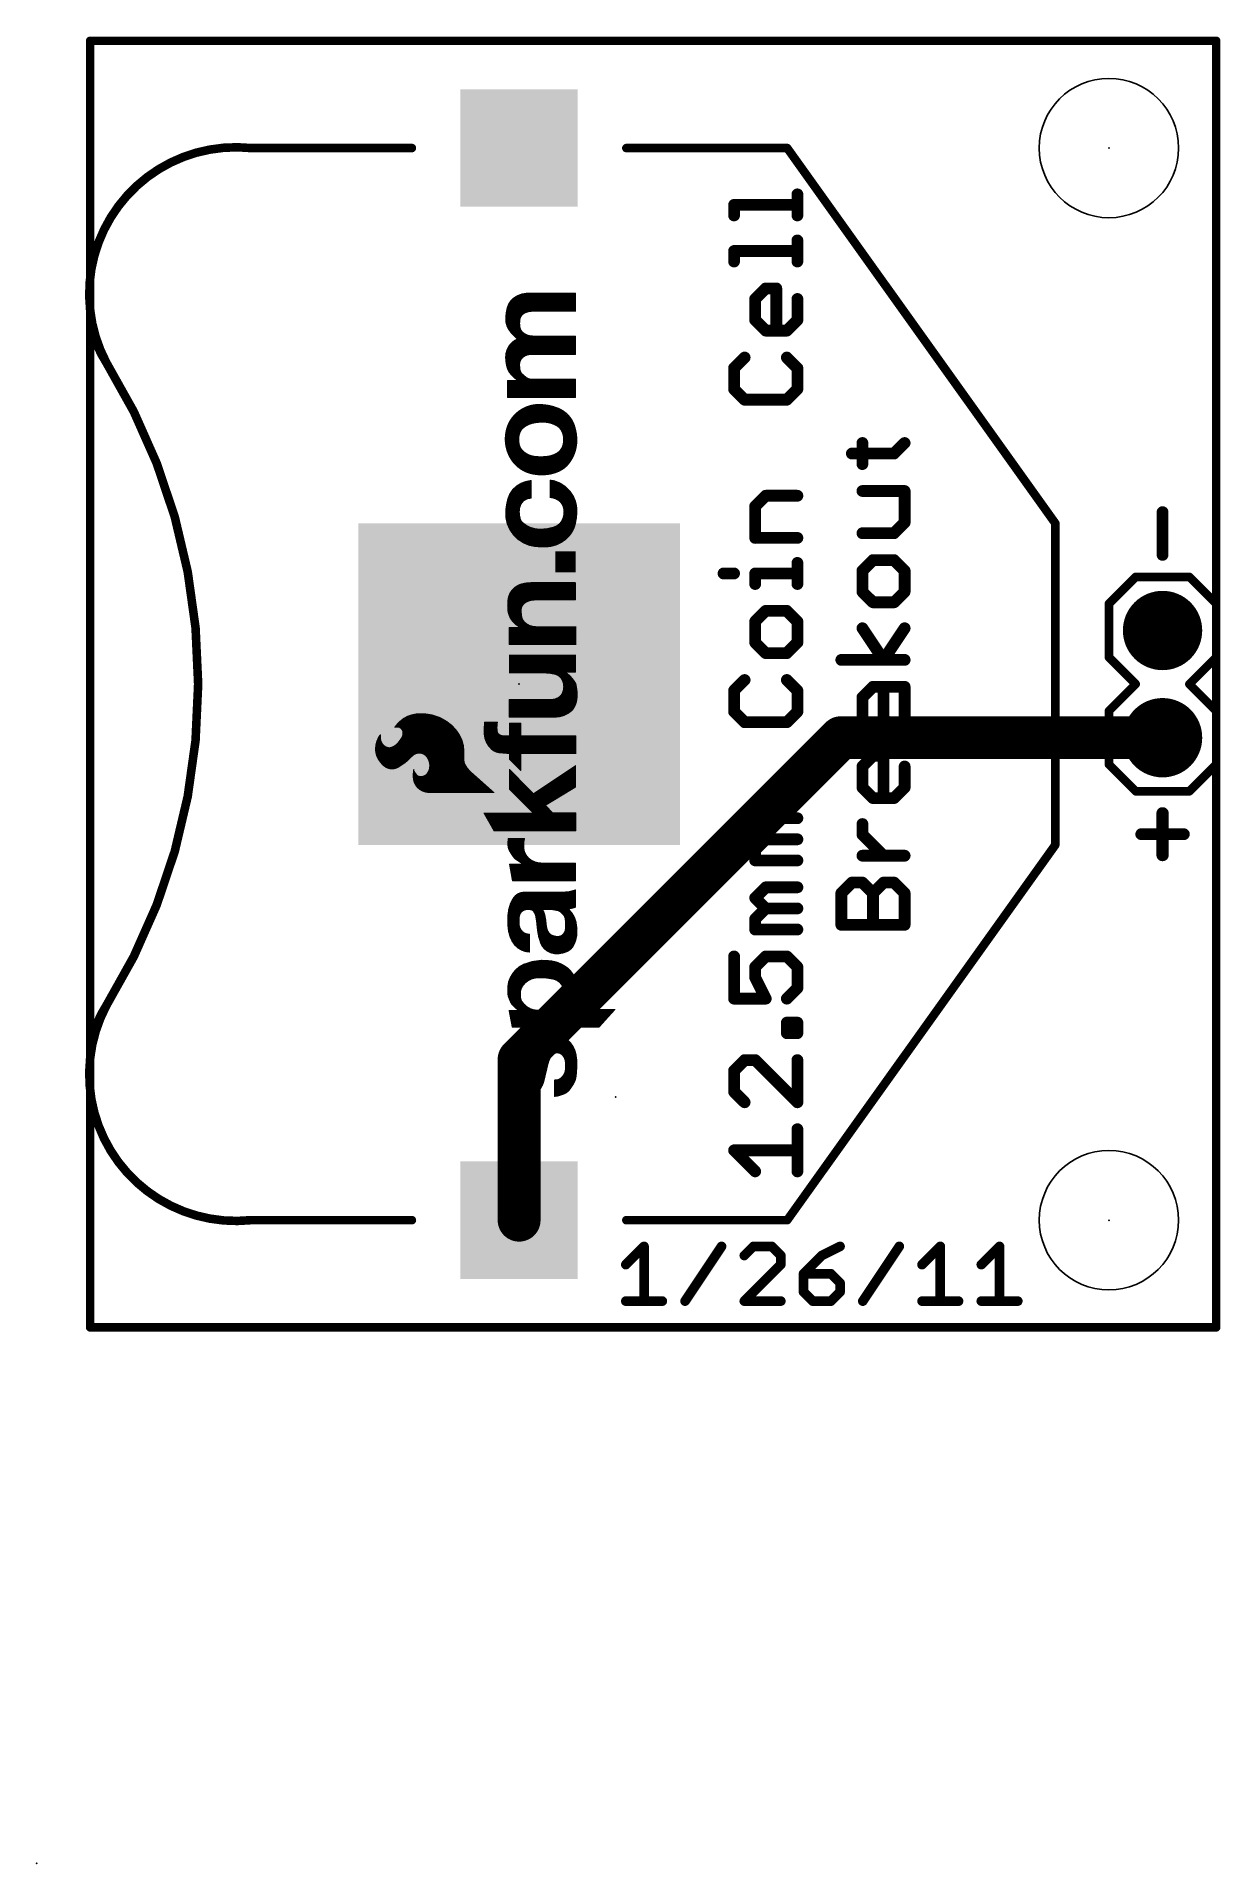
# Model space of a CAD drawing. Extents: x -1.3 to 26.8, y -12.7 to 30.6.
import ezdxf

# ---------------------------------------------------------------- set-up
doc = ezdxf.new("R2010")
doc.units = 0
for name, color, linetype in [('1', 12, 'CONTINUOUS'), ('16', 132, 'CONTINUOUS'), ('17', 110, 'CONTINUOUS'), ('20', 53, 'CONTINUOUS'), ('21', 41, 'CONTINUOUS'), ('22', 40, 'CONTINUOUS'), ('23', 53, 'CONTINUOUS'), ('24', 53, 'CONTINUOUS'), ('51', 53, 'CONTINUOUS')]:
    doc.layers.add(name, color=color, linetype=linetype)

# ---------------------------------------------------------------- blocks, each defined once
blk = doc.blocks.new('SQUAREP')
blk.add_solid([(-0.5, -0.5), (0.5, -0.5), (-0.5, 0.5), (0.5, 0.5)])
blk = doc.blocks.new('RECT')
blk.add_solid([(-0.5, -0.5), (0.5, -0.5), (-0.5, 0.5), (0.5, 0.5)])
blk = doc.blocks.new('ROUNDP')
at = {"const_width": 0.5}
blk.add_lwpolyline([(0, -0.25, 1), (0, 0.25, 1), (0, -0.25)], format="xyb", dxfattribs=at)

msp = doc.modelspace()

# ---------------------------------------------------------------- linework, layer by layer
at = {"layer": '1'}
for points, const_width in [([(0, 30.48), (0, 0)], 0.2032), ([(26.67, 30.48), (0, 30.48)], 0.2032), ([(26.67, 0), (26.67, 30.48)], 0.2032), ([(10.16, 6.35), (17.78, 13.97)], 1.016), ([(17.78, 13.97), (25.4, 13.97)], 1.016), ([(10.16, 2.54), (10.16, 6.35)], 1.016), ([(12.6873, 1.4866), (13.1195, 1.9188)], 0.2286), ([(13.1195, 1.9188), (13.1195, 0.6223)], 0.2286), ([(14.0906, 0.6223), (14.9549, 1.9188)], 0.2286), ([(15.7099, 1.9188), (15.4939, 1.7027)], 0.2286), ([(16.1421, 1.9188), (15.7099, 1.9188)], 0.2286), ([(16.3582, 1.7027), (16.1421, 1.9188)], 0.2286), ([(16.3582, 1.4866), (16.3582, 1.7027)], 0.2286), ([(17.3293, 1.7027), (16.8971, 1.2706)], 0.2286), ([(17.7615, 1.9188), (17.3293, 1.7027)], 0.2286), ([(18.3004, 0.6223), (19.1648, 1.9188)], 0.2286), ([(19.7037, 1.4866), (20.1359, 1.9188)], 0.2286), ([(20.1359, 1.9188), (20.1359, 0.6223)], 0.2286), ([(21.107, 1.4866), (21.5391, 1.9188)], 0.2286), ([(21.5391, 1.9188), (21.5391, 0.6223)], 0.2286), ([(15.4939, 0.6223), (16.3582, 1.4866)], 0.2286), ([(16.8971, 1.2706), (16.8971, 0.8384)], 0.2286), ([(17.5454, 1.2706), (16.8971, 1.2706)], 0.2286), ([(17.7615, 1.0545), (17.5454, 1.2706)], 0.2286), ([(16.8971, 0.8384), (17.1132, 0.6223)], 0.2286), ([(17.5454, 0.6223), (17.7615, 0.8384)], 0.2286), ([(17.7615, 0.8384), (17.7615, 1.0545)], 0.2286), ([(12.6873, 0.6223), (13.5516, 0.6223)], 0.2286), ([(16.3582, 0.6223), (15.4939, 0.6223)], 0.2286), ([(17.1132, 0.6223), (17.5454, 0.6223)], 0.2286), ([(19.7037, 0.6223), (20.568, 0.6223)], 0.2286), ([(21.107, 0.6223), (21.9713, 0.6223)], 0.2286), ([(0, 0), (26.67, 0)], 0.2032)]:
    msp.add_lwpolyline(points, dxfattribs=dict(at, const_width=const_width))
for points, const_width in [([(0.0508, 30.48, 1), (-0.0508, 30.48)], 0.1016), ([(0, 30.5308, 1), (0, 30.4292)], 0.1016), ([(26.7208, 30.48, 1), (26.6192, 30.48)], 0.1016), ([(26.67, 30.4292, 1), (26.67, 30.5308)], 0.1016), ([(17.78, 14.224, 1), (17.78, 13.716)], 0.508), ([(17.9596, 13.7904, 1), (17.6004, 14.1496)], 0.508), ([(25.4, 13.716, 1), (25.4, 14.224)], 0.508), ([(10.414, 6.35, 1), (9.906, 6.35)], 0.508), ([(9.9804, 6.5296, 1), (10.3396, 6.1704)], 0.508), ([(9.906, 2.54, 1), (10.414, 2.54)], 0.508), ([(13.1766, 1.9188, 1), (13.0623, 1.9188)], 0.1143), ([(13.1599, 1.8784, 1), (13.0791, 1.9592)], 0.1143), ([(15.0025, 1.8871, 1), (14.9074, 1.9505)], 0.1143), ([(15.4534, 1.7431, 1), (15.5343, 1.6623)], 0.1143), ([(15.7099, 1.976, 1), (15.7099, 1.8617)], 0.1143), ([(15.7504, 1.8784, 1), (15.6695, 1.9592)], 0.1143), ([(16.1825, 1.9592, 1), (16.1017, 1.8784)], 0.1143), ([(16.1421, 1.8617, 1), (16.1421, 1.976)], 0.1143), ([(16.4153, 1.7027, 1), (16.301, 1.7027)], 0.1143), ([(16.3178, 1.6623, 1), (16.3986, 1.7431)], 0.1143), ([(17.3037, 1.7538, 1), (17.3549, 1.6516)], 0.1143), ([(17.3697, 1.6623, 1), (17.2889, 1.7431)], 0.1143), ([(17.787, 1.8677, 1), (17.7359, 1.9699)], 0.1143), ([(19.2123, 1.8871, 1), (19.1172, 1.9505)], 0.1143), ([(20.193, 1.9188, 1), (20.0787, 1.9188)], 0.1143), ([(20.1763, 1.8784, 1), (20.0954, 1.9592)], 0.1143), ([(21.5963, 1.9188, 1), (21.482, 1.9188)], 0.1143), ([(21.5795, 1.8784, 1), (21.4987, 1.9592)], 0.1143), ([(12.6469, 1.527, 1), (12.7277, 1.4462)], 0.1143), ([(16.301, 1.4866, 1), (16.4153, 1.4866)], 0.1143), ([(16.3986, 1.4462, 1), (16.3178, 1.527)], 0.1143), ([(16.9543, 1.2706, 1), (16.84, 1.2706)], 0.1143), ([(16.8971, 1.3277, 1), (16.8971, 1.2134)], 0.1143), ([(16.8567, 1.311, 1), (16.9375, 1.2301)], 0.1143), ([(17.5858, 1.311, 1), (17.505, 1.2301)], 0.1143), ([(17.5454, 1.2134, 1), (17.5454, 1.3277)], 0.1143), ([(19.6633, 1.527, 1), (19.7441, 1.4462)], 0.1143), ([(21.0666, 1.527, 1), (21.1474, 1.4462)], 0.1143), ([(16.9375, 0.8788, 1), (16.8567, 0.798)], 0.1143), ([(16.84, 0.8384, 1), (16.9543, 0.8384)], 0.1143), ([(17.8186, 1.0545, 1), (17.7043, 1.0545)], 0.1143), ([(17.7043, 0.8384, 1), (17.8186, 0.8384)], 0.1143), ([(17.7211, 1.0141, 1), (17.8019, 1.0949)], 0.1143), ([(17.8019, 0.798, 1), (17.7211, 0.8788)], 0.1143), ([(12.6873, 0.6795, 1), (12.6873, 0.5652)], 0.1143), ([(13.0623, 0.6223, 1), (13.1766, 0.6223)], 0.1143), ([(13.5516, 0.5652, 1), (13.5516, 0.6795)], 0.1143), ([(14.043, 0.654, 1), (14.1381, 0.5906)], 0.1143), ([(15.4534, 0.6627, 1), (15.5343, 0.5819)], 0.1143), ([(15.4939, 0.6795, 1), (15.4939, 0.5652)], 0.1143), ([(16.3582, 0.5652, 1), (16.3582, 0.6795)], 0.1143), ([(17.1132, 0.6795, 1), (17.1132, 0.5652)], 0.1143), ([(17.0728, 0.5819, 1), (17.1536, 0.6627)], 0.1143), ([(17.505, 0.6627, 1), (17.5858, 0.5819)], 0.1143), ([(17.5454, 0.5652, 1), (17.5454, 0.6795)], 0.1143), ([(18.2529, 0.654, 1), (18.348, 0.5906)], 0.1143), ([(19.7037, 0.6795, 1), (19.7037, 0.5652)], 0.1143), ([(20.0787, 0.6223, 1), (20.193, 0.6223)], 0.1143), ([(20.568, 0.5652, 1), (20.568, 0.6795)], 0.1143), ([(21.107, 0.6795, 1), (21.107, 0.5652)], 0.1143), ([(21.482, 0.6223, 1), (21.5963, 0.6223)], 0.1143), ([(21.9713, 0.5652, 1), (21.9713, 0.6795)], 0.1143), ([(0, 0.0508, 1), (0, -0.0508)], 0.1016), ([(-0.0508, 0, 1), (0.0508, 0)], 0.1016), ([(26.6192, 0, 1), (26.7208, 0)], 0.1016), ([(26.67, -0.0508, 1), (26.67, 0.0508)], 0.1016)]:
    msp.add_lwpolyline(points, format="xyb", dxfattribs=dict(at, const_width=const_width))
at = {"layer": '16', "const_width": 0.2032}
for points in [[(0, 30.48), (0, 0)], [(26.67, 30.48), (0, 30.48)], [(26.67, 0), (26.67, 30.48)], [(0, 0), (26.67, 0)]]:
    msp.add_lwpolyline(points, dxfattribs=at)
at = {"layer": '16', "const_width": 0.1016}
for points in [[(0.0508, 30.48, 1), (-0.0508, 30.48)], [(0, 30.5308, 1), (0, 30.4292)], [(26.7208, 30.48, 1), (26.6192, 30.48)], [(26.67, 30.4292, 1), (26.67, 30.5308)], [(0, 0.0508, 1), (0, -0.0508)], [(-0.0508, 0, 1), (0.0508, 0)], [(26.6192, 0, 1), (26.7208, 0)], [(26.67, -0.0508, 1), (26.67, 0.0508)]]:
    msp.add_lwpolyline(points, format="xyb", dxfattribs=at)
at = {"layer": '20', "const_width": 0.2032}
for points in [[(26.67, 30.48), (0, 30.48)], [(0, 30.48), (0, 24.13)], [(26.67, 0), (26.67, 30.48)], [(0, 6.35), (0, 0)], [(0, 0), (26.67, 0)]]:
    msp.add_lwpolyline(points, dxfattribs=at)
at = {"layer": '20'}
for points, const_width in [([(0, 30.5308, 1), (0, 30.4292)], 0.1016), ([(0.0508, 30.48, 1), (-0.0508, 30.48)], 0.1016), ([(26.7208, 30.48, 1), (26.6192, 30.48)], 0.1016), ([(26.67, 30.4292, 1), (26.67, 30.5308)], 0.1016), ([(0, 24.13, 0.1468), (0.381, 22.86)], 0.2032), ([(0.0508, 24.13, 1), (-0.0508, 24.13)], 0.1016), ([(-0.0508, 24.13, 1), (0.0508, 24.13)], 0.1016), ([(0.381, 7.62, 0.2857), (0.381, 22.86)], 0.2032), ([(0.4241, 22.8868, 1), (0.3379, 22.8332)], 0.1016), ([(0.3386, 22.832, 1), (0.4234, 22.888)], 0.1016), ([(0.381, 7.62, 0.1468), (0, 6.35)], 0.2032), ([(0.3379, 7.6468, 1), (0.4241, 7.5932)], 0.1016), ([(0.4234, 7.592, 1), (0.3386, 7.648)], 0.1016), ([(0.0508, 6.35, 1), (-0.0508, 6.35)], 0.1016), ([(-0.0508, 6.35, 1), (0.0508, 6.35)], 0.1016), ([(0, 0.0508, 1), (0, -0.0508)], 0.1016), ([(-0.0508, 0, 1), (0.0508, 0)], 0.1016), ([(26.6192, 0, 1), (26.7208, 0)], 0.1016), ([(26.67, -0.0508, 1), (26.67, 0.0508)], 0.1016)]:
    msp.add_lwpolyline(points, format="xyb", dxfattribs=dict(at, const_width=const_width))
for centre in [(24.13, 27.94), (24.13, 2.54)]:
    msp.add_circle(centre, 1.651, dxfattribs=at)
at = {"layer": '21'}
for points, const_width in [([(16.7513, 26.343), (16.7513, 26.843)], 0.2794), ([(15.2514, 26.343), (15.2514, 26.593)], 0.2794), ([(15.2514, 26.593), (16.7513, 26.593)], 0.2794), ([(15.2514, 25.2516), (15.2514, 25.5016)], 0.2794), ([(15.2514, 25.5016), (16.7513, 25.5016)], 0.2794), ([(16.7513, 25.2516), (16.7513, 25.7516)], 0.2794), ([(15.7514, 24.3644), (16.0014, 24.6144)], 0.2794), ([(16.0014, 24.6144), (16.2513, 24.6144)], 0.2794), ([(16.2513, 24.6144), (16.2513, 23.6144)], 0.2794), ([(9.8781, 24.1554), (9.9108, 24.242)], 0.0254), ([(9.9068, 24.2316), (11.4935, 24.2316)], 0.0254), ([(9.9108, 24.242), (9.9615, 24.3195)], 0.0254), ([(9.9206, 24.257), (11.4935, 24.257)], 0.0254), ([(9.9372, 24.2824), (11.4935, 24.2824)], 0.0254), ([(9.9538, 24.3078), (11.4935, 24.3078)], 0.0254), ([(9.9615, 24.3195), (10.0279, 24.384)], 0.0254), ([(9.9756, 24.3332), (11.4935, 24.3332)], 0.0254), ([(10.0018, 24.3586), (11.4935, 24.3586)], 0.0254), ([(10.0279, 24.384), (10.1218, 24.4428)], 0.0254), ([(10.0279, 24.384), (11.4935, 24.384)], 0.0254), ([(10.0685, 24.4094), (11.4935, 24.4094)], 0.0254), ([(10.109, 24.4348), (11.4935, 24.4348)], 0.0254), ([(10.1218, 24.4428), (10.2257, 24.4815)], 0.0254), ([(10.1685, 24.4602), (11.4935, 24.4602)], 0.0254), ([(10.2257, 24.4815), (10.3353, 24.4983)], 0.0254), ([(10.2526, 24.4856), (11.4935, 24.4856)], 0.0254), ([(10.3353, 24.4983), (11.4935, 24.4983)], 0.0254), ([(11.4935, 24.4983), (11.4935, 24.0741)], 0.0254), ([(15.7514, 23.8644), (15.7514, 24.3644)], 0.2794), ([(16.7513, 24.3644), (16.7513, 23.8644)], 0.2794), ([(9.8425, 23.9014), (9.8532, 24.0294)], 0.0254), ([(9.8486, 23.812), (9.8425, 23.9014)], 0.0254), ([(9.8425, 23.9014), (10.185, 23.9014)], 0.0254), ([(9.8442, 23.876), (10.1778, 23.876)], 0.0254), ([(9.8446, 23.9268), (10.1932, 23.9268)], 0.0254), ([(9.846, 23.8506), (10.1759, 23.8506)], 0.0254), ([(9.8468, 23.9522), (10.2074, 23.9522)], 0.0254), ([(9.8477, 23.8252), (10.174, 23.8252)], 0.0254), ([(9.8718, 23.7254), (9.8486, 23.812)], 0.0254), ([(9.8489, 23.9776), (10.2255, 23.9776)], 0.0254), ([(9.851, 24.003), (10.2487, 24.003)], 0.0254), ([(9.8519, 23.7998), (10.1721, 23.7998)], 0.0254), ([(9.8531, 24.0284), (10.2858, 24.0284)], 0.0254), ([(9.8532, 24.0294), (9.8781, 24.1554)], 0.0254), ([(9.858, 24.0538), (10.3499, 24.0538)], 0.0254), ([(9.8631, 24.0792), (11.4935, 24.0792)], 0.0254), ([(9.8681, 24.1046), (11.4935, 24.1046)], 0.0254), ([(9.8731, 24.13), (11.4935, 24.13)], 0.0254), ([(9.8781, 24.1554), (11.4935, 24.1554)], 0.0254), ([(9.8877, 24.1808), (11.4935, 24.1808)], 0.0254), ([(9.8972, 24.2062), (11.4935, 24.2062)], 0.0254), ([(10.1778, 23.876), (10.1708, 23.7832)], 0.0254), ([(10.1913, 23.9235), (10.1778, 23.876)], 0.0254), ([(10.2154, 23.9666), (10.1913, 23.9235)], 0.0254), ([(10.2487, 24.0031), (10.2154, 23.9666)], 0.0254), ([(10.2895, 24.0309), (10.2487, 24.0031)], 0.0254), ([(10.3745, 24.0631), (10.2895, 24.0309)], 0.0254), ([(10.4648, 24.0741), (10.3745, 24.0631)], 0.0254), ([(11.4935, 24.0741), (10.4648, 24.0741)], 0.0254), ([(16.0014, 23.6144), (15.7514, 23.8644)], 0.2794), ([(16.7513, 23.8644), (16.5013, 23.6144)], 0.2794), ([(9.8587, 23.7744), (10.1717, 23.7744)], 0.0254), ([(9.8655, 23.749), (10.1743, 23.749)], 0.0254), ([(9.9111, 23.6449), (9.8718, 23.7254)], 0.0254), ([(9.8727, 23.7236), (10.1769, 23.7236)], 0.0254), ([(9.8851, 23.6982), (10.1795, 23.6982)], 0.0254), ([(9.8975, 23.6728), (10.1858, 23.6728)], 0.0254), ([(9.9099, 23.6474), (10.1935, 23.6474)], 0.0254), ([(9.9749, 23.556), (9.9111, 23.6449)], 0.0254), ([(9.9275, 23.622), (10.2078, 23.622)], 0.0254), ([(9.9458, 23.5966), (10.2258, 23.5966)], 0.0254), ([(9.964, 23.5712), (10.2498, 23.5712)], 0.0254), ([(9.968, 23.3112), (10.0349, 23.3693)], 0.0254), ([(10.0508, 23.4772), (9.9749, 23.556)], 0.0254), ([(9.9847, 23.5458), (10.2846, 23.5458)], 0.0254), ([(10.0092, 23.5204), (10.3302, 23.5204)], 0.0254), ([(10.0334, 23.368), (11.4935, 23.368)], 0.0254), ([(10.0337, 23.495), (10.4073, 23.495)], 0.0254), ([(10.0349, 23.3693), (10.1117, 23.4137)], 0.0254), ([(10.099, 23.4315), (10.0508, 23.4772)], 0.0254), ([(10.0588, 23.4696), (11.4935, 23.4696)], 0.0254), ([(10.0766, 23.3934), (11.4935, 23.3934)], 0.0254), ([(10.0856, 23.4442), (11.4935, 23.4442)], 0.0254), ([(10.1081, 23.4224), (10.099, 23.4315)], 0.0254), ([(10.1108, 23.4184), (10.1081, 23.4224)], 0.0254), ([(10.1105, 23.4188), (11.4935, 23.4188)], 0.0254), ([(10.1117, 23.4137), (10.1108, 23.4184)], 0.0254), ([(10.1708, 23.7832), (10.1803, 23.6906)], 0.0254), ([(10.1803, 23.6906), (10.1936, 23.6471)], 0.0254), ([(10.1936, 23.6471), (10.216, 23.6075)], 0.0254), ([(10.216, 23.6075), (10.2464, 23.5737)], 0.0254), ([(10.2464, 23.5737), (10.3013, 23.5336)], 0.0254), ([(10.3013, 23.5336), (10.363, 23.5053)], 0.0254), ([(10.363, 23.5053), (10.4292, 23.4899)], 0.0254), ([(10.4292, 23.4899), (10.541, 23.4823)], 0.0254), ([(10.541, 23.4823), (11.4935, 23.4823)], 0.0254), ([(11.4935, 23.4823), (11.4935, 23.0505)], 0.0254), ([(16.5013, 23.6144), (16.0014, 23.6144)], 0.2794), ([(9.84, 22.9743), (9.8469, 23.07)], 0.0254), ([(9.8527, 22.8371), (9.84, 22.9743)], 0.0254), ([(9.8409, 22.987), (10.2576, 22.987)], 0.0254), ([(9.8412, 22.9616), (10.23, 22.9616)], 0.0254), ([(9.8428, 23.0124), (10.2951, 23.0124)], 0.0254), ([(9.8435, 22.9362), (10.2089, 22.9362)], 0.0254), ([(9.8446, 23.0378), (10.3563, 23.0378)], 0.0254), ([(9.8464, 23.0632), (11.4935, 23.0632)], 0.0254), ([(9.8469, 23.07), (9.873, 23.1623)], 0.0254), ([(9.8522, 23.0886), (11.4935, 23.0886)], 0.0254), ([(9.8594, 23.114), (11.4935, 23.114)], 0.0254), ([(9.8665, 23.1394), (11.4935, 23.1394)], 0.0254), ([(9.873, 23.1623), (9.9133, 23.2413)], 0.0254), ([(9.8743, 23.1648), (11.4935, 23.1648)], 0.0254), ([(9.8872, 23.1902), (11.4935, 23.1902)], 0.0254), ([(9.9002, 23.2156), (11.4935, 23.2156)], 0.0254), ([(9.9132, 23.241), (11.4935, 23.241)], 0.0254), ([(9.9133, 23.2413), (9.968, 23.3112)], 0.0254), ([(9.933, 23.2664), (11.4935, 23.2664)], 0.0254), ([(9.9528, 23.2918), (11.4935, 23.2918)], 0.0254), ([(9.9749, 23.3172), (11.4935, 23.3172)], 0.0254), ([(10.0042, 23.3426), (11.4935, 23.3426)], 0.0254), ([(10.2126, 22.9426), (10.1879, 22.8993)], 0.0254), ([(10.2464, 22.9794), (10.2126, 22.9426)], 0.0254), ([(10.3036, 23.0181), (10.2464, 22.9794)], 0.0254), ([(10.3683, 23.0423), (10.3036, 23.0181)], 0.0254), ([(10.4369, 23.0505), (10.3683, 23.0423)], 0.0254), ([(11.4935, 23.0505), (10.4369, 23.0505)], 0.0254), ([(15.5014, 22.9772), (15.2514, 22.7272)], 0.2794), ([(16.7513, 22.7272), (16.5013, 22.9772)], 0.2794), ([(9.8459, 22.9108), (10.1945, 22.9108)], 0.0254), ([(9.8482, 22.8854), (10.1837, 22.8854)], 0.0254), ([(9.8506, 22.86), (10.1761, 22.86)], 0.0254), ([(9.8781, 22.7279), (9.8527, 22.8371)], 0.0254), ([(9.8533, 22.8346), (10.1724, 22.8346)], 0.0254), ([(9.8592, 22.8092), (10.1707, 22.8092)], 0.0254), ([(9.8651, 22.7838), (10.1712, 22.7838)], 0.0254), ([(9.871, 22.7584), (10.1727, 22.7584)], 0.0254), ([(9.8769, 22.733), (10.1742, 22.733)], 0.0254), ([(9.9185, 22.639), (9.8781, 22.7279)], 0.0254), ([(9.8873, 22.7076), (10.1766, 22.7076)], 0.0254), ([(9.8989, 22.6822), (10.1814, 22.6822)], 0.0254), ([(9.9104, 22.6568), (10.1892, 22.6568)], 0.0254), ([(9.9797, 22.5628), (9.9185, 22.639)], 0.0254), ([(9.9246, 22.6314), (10.2004, 22.6314)], 0.0254), ([(9.945, 22.606), (10.2177, 22.606)], 0.0254), ([(9.9654, 22.5806), (10.2399, 22.5806)], 0.0254), ([(10.0584, 22.4866), (9.9797, 22.5628)], 0.0254), ([(9.9876, 22.5552), (10.2691, 22.5552)], 0.0254), ([(10.0138, 22.5298), (10.2984, 22.5298)], 0.0254), ([(10.04, 22.5044), (10.3276, 22.5044)], 0.0254), ([(10.1735, 22.8514), (10.1702, 22.8016)], 0.0254), ([(10.1702, 22.8016), (10.1752, 22.7152)], 0.0254), ([(10.1879, 22.8993), (10.1735, 22.8514)], 0.0254), ([(10.1752, 22.7152), (10.1839, 22.6689)], 0.0254), ([(10.1839, 22.6689), (10.2028, 22.6258)], 0.0254), ([(10.2028, 22.6258), (10.2311, 22.5882)], 0.0254), ([(10.2311, 22.5882), (10.3276, 22.5044)], 0.0254), ([(10.3276, 22.5044), (10.3842, 22.4746)], 0.0254), ([(15.2514, 22.7272), (15.2514, 22.2273)], 0.2794), ([(16.7513, 22.2273), (16.7513, 22.7272)], 0.2794), ([(9.8857, 22.032), (9.8857, 22.4307)], 0.0254), ([(9.8857, 22.4307), (10.1067, 22.4307)], 0.0254), ([(9.8857, 22.4282), (11.491, 22.4282)], 0.0254), ([(9.8857, 22.4028), (11.491, 22.4028)], 0.0254), ([(9.8857, 22.3774), (11.491, 22.3774)], 0.0254), ([(9.8857, 22.352), (11.491, 22.352)], 0.0254), ([(9.8857, 22.3266), (11.491, 22.3266)], 0.0254), ([(9.8857, 22.3012), (11.491, 22.3012)], 0.0254), ([(9.8857, 22.2758), (11.491, 22.2758)], 0.0254), ([(9.8857, 22.2504), (11.491, 22.2504)], 0.0254), ([(9.8857, 22.225), (11.491, 22.225)], 0.0254), ([(9.8857, 22.1996), (11.491, 22.1996)], 0.0254), ([(9.8857, 22.1742), (11.491, 22.1742)], 0.0254), ([(9.8857, 22.1488), (11.491, 22.1488)], 0.0254), ([(9.8857, 22.1234), (11.491, 22.1234)], 0.0254), ([(9.8857, 22.098), (11.491, 22.098)], 0.0254), ([(9.8857, 22.0726), (11.491, 22.0726)], 0.0254), ([(10.1016, 22.4536), (10.0584, 22.4866)], 0.0254), ([(10.0684, 22.479), (10.3758, 22.479)], 0.0254), ([(10.1067, 22.4307), (10.1016, 22.4536)], 0.0254), ([(10.1016, 22.4536), (11.491, 22.4536)], 0.0254), ([(10.3842, 22.4746), (10.4466, 22.4607)], 0.0254), ([(10.4466, 22.4607), (10.5105, 22.4638)], 0.0254), ([(10.5105, 22.4638), (11.491, 22.4638)], 0.0254), ([(11.491, 22.4638), (11.491, 22.032)], 0.0254), ([(15.2514, 22.2273), (15.5014, 21.9773)], 0.2794), ([(15.5014, 21.9773), (16.5013, 21.9773)], 0.2794), ([(16.5013, 21.9773), (16.7513, 22.2273)], 0.2794), ([(9.8857, 22.0472), (11.491, 22.0472)], 0.0254), ([(11.491, 22.032), (9.8857, 22.032)], 0.0254), ([(10.0609, 21.6078), (10.1879, 21.717)], 0.0254), ([(10.0993, 21.6408), (11.2584, 21.6408)], 0.0254), ([(10.1288, 21.6662), (11.2341, 21.6662)], 0.0254), ([(10.1584, 21.6916), (11.1984, 21.6916)], 0.0254), ([(10.1879, 21.717), (10.4216, 21.8211)], 0.0254), ([(10.1879, 21.717), (11.158, 21.717)], 0.0254), ([(10.2449, 21.7424), (11.1175, 21.7424)], 0.0254), ([(10.3019, 21.7678), (11.0517, 21.7678)], 0.0254), ([(10.359, 21.7932), (10.9604, 21.7932)], 0.0254), ([(10.416, 21.8186), (10.8692, 21.8186)], 0.0254), ([(10.4216, 21.8211), (10.6401, 21.8491)], 0.0254), ([(10.6003, 21.844), (10.6824, 21.844)], 0.0254), ([(10.6401, 21.8491), (10.8509, 21.8237)], 0.0254), ([(10.8509, 21.8237), (11.0973, 21.7551)], 0.0254), ([(11.0973, 21.7551), (11.2268, 21.6738)], 0.0254), ([(11.2268, 21.6738), (11.3411, 21.5544)], 0.0254), ([(9.8425, 21.0464), (9.8679, 21.2471)], 0.0254), ([(9.8631, 21.209), (10.169, 21.209)], 0.0254), ([(9.8663, 21.2344), (10.1827, 21.2344)], 0.0254), ([(9.8679, 21.2471), (9.9238, 21.4097)], 0.0254), ([(9.8723, 21.2598), (10.1964, 21.2598)], 0.0254), ([(9.881, 21.2852), (10.2155, 21.2852)], 0.0254), ([(9.8897, 21.3106), (10.2402, 21.3106)], 0.0254), ([(9.8985, 21.336), (10.2648, 21.336)], 0.0254), ([(9.9072, 21.3614), (10.2924, 21.3614)], 0.0254), ([(9.9159, 21.3868), (10.3475, 21.3868)], 0.0254), ([(9.9238, 21.4097), (10.0609, 21.6078)], 0.0254), ([(9.9255, 21.4122), (10.4025, 21.4122)], 0.0254), ([(9.9431, 21.4376), (10.4714, 21.4376)], 0.0254), ([(9.9607, 21.463), (11.4055, 21.463)], 0.0254), ([(9.9783, 21.4884), (11.3876, 21.4884)], 0.0254), ([(9.9958, 21.5138), (11.3697, 21.5138)], 0.0254), ([(10.0134, 21.5392), (11.3518, 21.5392)], 0.0254), ([(10.031, 21.5646), (11.3313, 21.5646)], 0.0254), ([(10.0486, 21.59), (11.307, 21.59)], 0.0254), ([(10.0697, 21.6154), (11.2827, 21.6154)], 0.0254), ([(10.2032, 21.2725), (10.1498, 21.1734)], 0.0254), ([(10.287, 21.3589), (10.2032, 21.2725)], 0.0254), ([(10.4521, 21.4351), (10.287, 21.3589)], 0.0254), ([(10.6477, 21.4605), (10.4521, 21.4351)], 0.0254), ([(10.7925, 21.4605), (10.6477, 21.4605)], 0.0254), ([(10.9499, 21.4224), (10.7925, 21.4605)], 0.0254), ([(10.8871, 21.4376), (11.4215, 21.4376)], 0.0254), ([(11.0744, 21.3665), (10.9499, 21.4224)], 0.0254), ([(10.9726, 21.4122), (11.4302, 21.4122)], 0.0254), ([(11.0292, 21.3868), (11.4389, 21.3868)], 0.0254), ([(11.176, 21.2547), (11.0744, 21.3665)], 0.0254), ([(11.079, 21.3614), (11.4476, 21.3614)], 0.0254), ([(11.1021, 21.336), (11.4563, 21.336)], 0.0254), ([(11.1252, 21.3106), (11.465, 21.3106)], 0.0254), ([(11.1483, 21.2852), (11.4737, 21.2852)], 0.0254), ([(11.1714, 21.2598), (11.4824, 21.2598)], 0.0254), ([(11.237, 21.0744), (11.176, 21.2547)], 0.0254), ([(11.1829, 21.2344), (11.4856, 21.2344)], 0.0254), ([(11.1915, 21.209), (11.4882, 21.209)], 0.0254), ([(11.3411, 21.5544), (11.4198, 21.4427)], 0.0254), ([(11.4198, 21.4427), (11.4833, 21.2573)], 0.0254), ([(11.4833, 21.2573), (11.5087, 21.0058)], 0.0254), ([(9.8323, 21.0312), (9.8323, 21.0464)], 0.0254), ([(10.1498, 21.0312), (9.8323, 21.0312)], 0.0254), ([(9.8323, 21.0109), (10.1549, 21.0109)], 0.0254), ([(9.84, 20.9855), (9.845, 20.9982)], 0.0254), ([(9.84, 20.9804), (9.84, 20.9855)], 0.0254), ([(9.8577, 20.8331), (9.84, 20.9804)], 0.0254), ([(9.84, 20.9804), (10.1395, 20.9804)], 0.0254), ([(10.1397, 21.0414), (9.8425, 21.0464)], 0.0254), ([(9.8431, 20.955), (10.143, 20.955)], 0.0254), ([(9.8438, 21.0566), (10.1401, 21.0566)], 0.0254), ([(9.845, 20.9982), (10.1371, 20.9982)], 0.0254), ([(9.8461, 20.9296), (10.1465, 20.9296)], 0.0254), ([(9.847, 21.082), (10.1422, 21.082)], 0.0254), ([(9.8492, 20.9042), (10.15, 20.9042)], 0.0254), ([(9.8502, 21.1074), (10.1443, 21.1074)], 0.0254), ([(9.8522, 20.8788), (10.1566, 20.8788)], 0.0254), ([(9.8534, 21.1328), (10.1464, 21.1328)], 0.0254), ([(9.8553, 20.8534), (10.1706, 20.8534)], 0.0254), ([(9.8566, 21.1582), (10.1485, 21.1582)], 0.0254), ([(10.0254, 20.4953), (9.8577, 20.8331)], 0.0254), ([(9.8599, 21.1836), (10.1553, 21.1836)], 0.0254), ([(9.8602, 20.828), (10.1847, 20.828)], 0.0254), ([(9.8728, 20.8026), (10.1987, 20.8026)], 0.0254), ([(9.8855, 20.7772), (10.2128, 20.7772)], 0.0254), ([(10.1371, 20.9982), (10.1524, 20.8864)], 0.0254), ([(10.1498, 21.1734), (10.1397, 21.0515)], 0.0254), ([(10.1397, 21.0515), (10.1397, 21.0414)], 0.0254), ([(10.1524, 20.8864), (10.2184, 20.767)], 0.0254), ([(10.1549, 21.0109), (10.1549, 20.988)], 0.0254), ([(10.2184, 20.767), (10.3302, 20.6858)], 0.0254), ([(11.11, 20.7239), (11.2141, 20.894)], 0.0254), ([(11.1426, 20.7772), (11.4777, 20.7772)], 0.0254), ([(11.1582, 20.8026), (11.4812, 20.8026)], 0.0254), ([(11.1737, 20.828), (11.4846, 20.828)], 0.0254), ([(11.1893, 20.8534), (11.4881, 20.8534)], 0.0254), ([(11.2001, 21.1836), (11.4907, 21.1836)], 0.0254), ([(11.2048, 20.8788), (11.4915, 20.8788)], 0.0254), ([(11.2087, 21.1582), (11.4933, 21.1582)], 0.0254), ([(11.2141, 20.894), (11.237, 21.0744)], 0.0254), ([(11.2154, 20.9042), (11.4949, 20.9042)], 0.0254), ([(11.2172, 21.1328), (11.4959, 21.1328)], 0.0254), ([(11.2186, 20.9296), (11.4984, 20.9296)], 0.0254), ([(11.2218, 20.955), (11.5018, 20.955)], 0.0254), ([(11.2251, 20.9804), (11.5053, 20.9804)], 0.0254), ([(11.2258, 21.1074), (11.4984, 21.1074)], 0.0254), ([(11.2283, 21.0058), (11.5087, 21.0058)], 0.0254), ([(11.2315, 21.0312), (11.5061, 21.0312)], 0.0254), ([(11.2344, 21.082), (11.501, 21.082)], 0.0254), ([(11.2347, 21.0566), (11.5036, 21.0566)], 0.0254), ([(11.5087, 21.0058), (11.4681, 20.7061)], 0.0254), ([(18.0414, 20.7021), (19.0413, 20.7021)], 0.2794), ([(18.2914, 20.4521), (18.2914, 20.952)], 0.2794), ([(19.0413, 20.7021), (19.2913, 20.952)], 0.2794), ([(9.8981, 20.7518), (10.2393, 20.7518)], 0.0254), ([(9.9107, 20.7264), (10.2743, 20.7264)], 0.0254), ([(9.9233, 20.701), (10.3093, 20.701)], 0.0254), ([(9.9359, 20.6756), (10.3531, 20.6756)], 0.0254), ([(9.9485, 20.6502), (10.4101, 20.6502)], 0.0254), ([(9.9611, 20.6248), (10.5307, 20.6248)], 0.0254), ([(9.9737, 20.5994), (11.4014, 20.5994)], 0.0254), ([(9.9863, 20.574), (11.3855, 20.574)], 0.0254), ([(9.9989, 20.5486), (11.3697, 20.5486)], 0.0254), ([(10.0115, 20.5232), (11.3538, 20.5232)], 0.0254), ([(10.0242, 20.4978), (11.3379, 20.4978)], 0.0254), ([(10.2972, 20.2819), (10.0254, 20.4953)], 0.0254), ([(10.0546, 20.4724), (11.3221, 20.4724)], 0.0254), ([(10.0869, 20.447), (11.3062, 20.447)], 0.0254), ([(10.1193, 20.4216), (11.2903, 20.4216)], 0.0254), ([(10.1516, 20.3962), (11.2508, 20.3962)], 0.0254), ([(10.184, 20.3708), (11.2113, 20.3708)], 0.0254), ([(10.2163, 20.3454), (11.1718, 20.3454)], 0.0254), ([(10.3302, 20.6858), (10.4216, 20.6451)], 0.0254), ([(10.4216, 20.6451), (10.5715, 20.6172)], 0.0254), ([(10.5715, 20.6172), (10.7594, 20.6121)], 0.0254), ([(10.7594, 20.6121), (10.8864, 20.6299)], 0.0254), ([(10.85, 20.6248), (11.4173, 20.6248)], 0.0254), ([(10.8864, 20.6299), (11.0033, 20.668)], 0.0254), ([(10.9487, 20.6502), (11.4332, 20.6502)], 0.0254), ([(11.0033, 20.668), (11.11, 20.7239)], 0.0254), ([(11.0178, 20.6756), (11.449, 20.6756)], 0.0254), ([(11.2903, 20.4216), (11.0414, 20.2616)], 0.0254), ([(11.0663, 20.701), (11.4649, 20.701)], 0.0254), ([(11.1115, 20.7264), (11.4709, 20.7264)], 0.0254), ([(11.1271, 20.7518), (11.4743, 20.7518)], 0.0254), ([(11.4681, 20.7061), (11.2903, 20.4216)], 0.0254), ([(10.0088, 19.8478), (10.099, 19.9334)], 0.0254), ([(10.0782, 19.9136), (10.4419, 19.9136)], 0.0254), ([(10.099, 19.9334), (10.2057, 19.9974)], 0.0254), ([(10.1084, 19.939), (10.4419, 19.939)], 0.0254), ([(10.1507, 19.9644), (10.4419, 19.9644)], 0.0254), ([(10.193, 19.9898), (10.4419, 19.9898)], 0.0254), ([(10.2057, 19.9974), (10.3212, 20.0399)], 0.0254), ([(10.2487, 20.32), (11.1323, 20.32)], 0.0254), ([(10.2541, 20.0152), (10.4419, 20.0152)], 0.0254), ([(10.281, 20.2946), (11.0927, 20.2946)], 0.0254), ([(10.6528, 20.2006), (10.2972, 20.2819)], 0.0254), ([(10.3212, 20.0399), (10.4419, 20.0635)], 0.0254), ([(10.325, 20.0406), (10.4419, 20.0406)], 0.0254), ([(10.3528, 20.2692), (11.0532, 20.2692)], 0.0254), ([(10.4419, 20.0635), (10.4419, 19.6444)], 0.0254), ([(10.4638, 20.2438), (10.928, 20.2438)], 0.0254), ([(10.5749, 20.2184), (10.7662, 20.2184)], 0.0254), ([(11.0414, 20.2616), (10.6528, 20.2006)], 0.0254), ([(10.8941, 19.6621), (10.8941, 20.0685)], 0.0254), ([(10.8941, 20.0685), (10.8991, 20.0685)], 0.0254), ([(10.8941, 20.066), (10.9363, 20.066)], 0.0254), ([(10.8941, 20.0406), (11.0321, 20.0406)], 0.0254), ([(10.8941, 20.0152), (11.0973, 20.0152)], 0.0254), ([(10.8941, 19.9898), (11.1503, 19.9898)], 0.0254), ([(10.8941, 19.9644), (11.1893, 19.9644)], 0.0254), ([(10.8941, 19.939), (11.2283, 19.939)], 0.0254), ([(10.8941, 19.9136), (11.2639, 19.9136)], 0.0254), ([(10.8991, 20.0685), (10.9465, 20.0653)], 0.0254), ([(10.9465, 20.0653), (10.9931, 20.0558)], 0.0254), ([(10.9931, 20.0558), (11.1322, 20.0016)], 0.0254), ([(11.1322, 20.0016), (11.2573, 19.9201)], 0.0254), ([(11.2573, 19.9201), (11.3631, 19.8148)], 0.0254), ([(19.2913, 19.8148), (18.2914, 19.8148)], 0.2794), ([(19.2913, 19.0649), (19.2913, 19.8148)], 0.2794), ([(9.8425, 19.3446), (9.8614, 19.488)], 0.0254), ([(9.8606, 19.4818), (10.1956, 19.4818)], 0.0254), ([(9.8614, 19.488), (9.8933, 19.6291)], 0.0254), ([(9.8657, 19.5072), (10.2088, 19.5072)], 0.0254), ([(9.8715, 19.5326), (10.2242, 19.5326)], 0.0254), ([(9.8772, 19.558), (10.2457, 19.558)], 0.0254), ([(9.883, 19.5834), (10.2704, 19.5834)], 0.0254), ([(9.8887, 19.6088), (10.3093, 19.6088)], 0.0254), ([(9.8933, 19.6291), (9.9391, 19.7448)], 0.0254), ([(9.8953, 19.6342), (10.37, 19.6342)], 0.0254), ([(9.9054, 19.6596), (10.4419, 19.6596)], 0.0254), ([(9.9154, 19.685), (10.4419, 19.685)], 0.0254), ([(9.9255, 19.7104), (10.4419, 19.7104)], 0.0254), ([(9.9355, 19.7358), (10.4419, 19.7358)], 0.0254), ([(9.9391, 19.7448), (10.0088, 19.8478)], 0.0254), ([(9.9502, 19.7612), (10.4419, 19.7612)], 0.0254), ([(9.9674, 19.7866), (10.4419, 19.7866)], 0.0254), ([(9.9845, 19.812), (10.4419, 19.812)], 0.0254), ([(10.0017, 19.8374), (10.4419, 19.8374)], 0.0254), ([(10.0246, 19.8628), (10.4419, 19.8628)], 0.0254), ([(10.0514, 19.8882), (10.4419, 19.8882)], 0.0254), ([(10.1981, 19.4894), (10.1711, 19.4076)], 0.0254), ([(10.2293, 19.5412), (10.1981, 19.4894)], 0.0254), ([(10.2715, 19.5845), (10.2293, 19.5412)], 0.0254), ([(10.3224, 19.6172), (10.2715, 19.5845)], 0.0254), ([(10.3793, 19.6375), (10.3224, 19.6172)], 0.0254), ([(10.4394, 19.6444), (10.3793, 19.6375)], 0.0254), ([(10.4419, 19.6444), (10.4394, 19.6444)], 0.0254), ([(10.8941, 19.8882), (11.2894, 19.8882)], 0.0254), ([(10.8941, 19.8628), (11.3149, 19.8628)], 0.0254), ([(10.8941, 19.8374), (11.3404, 19.8374)], 0.0254), ([(10.8941, 19.812), (11.365, 19.812)], 0.0254), ([(10.8941, 19.7866), (11.3817, 19.7866)], 0.0254), ([(10.8941, 19.7612), (11.3984, 19.7612)], 0.0254), ([(10.8941, 19.7358), (11.4151, 19.7358)], 0.0254), ([(10.8941, 19.7104), (11.4318, 19.7104)], 0.0254), ([(10.8941, 19.685), (11.4474, 19.685)], 0.0254), ([(10.9628, 19.6515), (10.8941, 19.6621)], 0.0254), ([(10.9104, 19.6596), (11.4581, 19.6596)], 0.0254), ([(11.0286, 19.6293), (10.9628, 19.6515)], 0.0254), ([(11.0141, 19.6342), (11.4688, 19.6342)], 0.0254), ([(11.0896, 19.5961), (11.0286, 19.6293)], 0.0254), ([(11.0663, 19.6088), (11.4795, 19.6088)], 0.0254), ([(11.1348, 19.5586), (11.0896, 19.5961)], 0.0254), ([(11.1049, 19.5834), (11.4902, 19.5834)], 0.0254), ([(11.1709, 19.5123), (11.1348, 19.5586)], 0.0254), ([(11.1353, 19.558), (11.4969, 19.558)], 0.0254), ([(11.1551, 19.5326), (11.5031, 19.5326)], 0.0254), ([(11.1988, 19.4573), (11.1709, 19.5123)], 0.0254), ([(11.1735, 19.5072), (11.5093, 19.5072)], 0.0254), ([(11.1863, 19.4818), (11.5156, 19.4818)], 0.0254), ([(11.3631, 19.8148), (11.4452, 19.6901)], 0.0254), ([(11.4452, 19.6901), (11.4913, 19.5808)], 0.0254), ([(11.4913, 19.5808), (11.5196, 19.4655)], 0.0254), ([(11.5196, 19.4655), (11.5291, 19.3472)], 0.0254), ([(15.7514, 19.4529), (16.0014, 19.7029)], 0.2794), ([(15.7514, 18.703), (15.7514, 19.4529)], 0.2794), ([(16.0014, 19.7029), (16.7513, 19.7029)], 0.2794), ([(9.8449, 19.1904), (9.8425, 19.3446)], 0.0254), ([(9.8427, 19.3294), (10.1633, 19.3294)], 0.0254), ([(9.8431, 19.304), (10.1639, 19.304)], 0.0254), ([(9.8435, 19.2786), (10.1659, 19.2786)], 0.0254), ([(9.8438, 19.3548), (10.1658, 19.3548)], 0.0254), ([(9.8439, 19.2532), (10.1679, 19.2532)], 0.0254), ([(9.8443, 19.2278), (10.1711, 19.2278)], 0.0254), ([(9.8447, 19.2024), (10.1767, 19.2024)], 0.0254), ([(9.8781, 19.0398), (9.8449, 19.1904)], 0.0254), ([(9.8472, 19.3802), (10.1683, 19.3802)], 0.0254), ([(9.8478, 19.177), (10.1823, 19.177)], 0.0254), ([(9.8505, 19.4056), (10.1709, 19.4056)], 0.0254), ([(9.8534, 19.1516), (10.1879, 19.1516)], 0.0254), ([(9.8539, 19.431), (10.1788, 19.431)], 0.0254), ([(9.8572, 19.4564), (10.1872, 19.4564)], 0.0254), ([(9.859, 19.1262), (10.1993, 19.1262)], 0.0254), ([(9.8646, 19.1008), (10.2133, 19.1008)], 0.0254), ([(9.8702, 19.0754), (10.2345, 19.0754)], 0.0254), ([(9.8758, 19.05), (10.2656, 19.05)], 0.0254), ([(9.9392, 18.9007), (9.8781, 19.0398)], 0.0254), ([(10.1711, 19.4076), (10.1625, 19.3218)], 0.0254), ([(10.1625, 19.3218), (10.1693, 19.2358)], 0.0254), ([(10.1693, 19.2358), (10.1879, 19.1516)], 0.0254), ([(10.1879, 19.1516), (10.2077, 19.1075)], 0.0254), ([(10.2077, 19.1075), (10.2387, 19.0703)], 0.0254), ([(10.2387, 19.0703), (10.3319, 19)], 0.0254), ([(11.0521, 18.9886), (11.1164, 19.0379)], 0.0254), ([(11.1164, 19.0379), (11.1671, 19.1011)], 0.0254), ([(11.1261, 19.05), (11.4942, 19.05)], 0.0254), ([(11.1465, 19.0754), (11.4988, 19.0754)], 0.0254), ([(11.1669, 19.1008), (11.5034, 19.1008)], 0.0254), ([(11.1671, 19.1011), (11.2014, 19.1745)], 0.0254), ([(11.1789, 19.1262), (11.508, 19.1262)], 0.0254), ([(11.1907, 19.1516), (11.5125, 19.1516)], 0.0254), ([(11.2167, 19.3982), (11.1988, 19.4573)], 0.0254), ([(11.199, 19.4564), (11.5203, 19.4564)], 0.0254), ([(11.2014, 19.1745), (11.22, 19.2547)], 0.0254), ([(11.202, 19.177), (11.5171, 19.177)], 0.0254), ([(11.2068, 19.431), (11.5223, 19.431)], 0.0254), ([(11.2079, 19.2024), (11.5201, 19.2024)], 0.0254), ([(11.2138, 19.2278), (11.5217, 19.2278)], 0.0254), ([(11.2145, 19.4056), (11.5244, 19.4056)], 0.0254), ([(11.2243, 19.337), (11.2167, 19.3982)], 0.0254), ([(11.219, 19.3802), (11.5264, 19.3802)], 0.0254), ([(11.2197, 19.2532), (11.5232, 19.2532)], 0.0254), ([(11.22, 19.2547), (11.2243, 19.337)], 0.0254), ([(11.2213, 19.2786), (11.5248, 19.2786)], 0.0254), ([(11.2221, 19.3548), (11.5285, 19.3548)], 0.0254), ([(11.2226, 19.304), (11.5264, 19.304)], 0.0254), ([(11.2239, 19.3294), (11.528, 19.3294)], 0.0254), ([(11.491, 19.0322), (11.4556, 18.9252)], 0.0254), ([(11.5192, 19.1886), (11.491, 19.0322)], 0.0254), ([(11.5291, 19.3472), (11.5192, 19.1886)], 0.0254), ([(19.0413, 18.8149), (19.2913, 19.0649)], 0.2794), ([(25.3994, 18.3007), (25.3994, 19.3006)], 0.2794), ([(9.8848, 19.0246), (10.2993, 19.0246)], 0.0254), ([(9.8959, 18.9992), (10.3336, 18.9992)], 0.0254), ([(9.9071, 18.9738), (10.3851, 18.9738)], 0.0254), ([(9.9183, 18.9484), (10.4367, 18.9484)], 0.0254), ([(9.9294, 18.923), (10.5286, 18.923)], 0.0254), ([(10.0258, 18.7758), (9.9392, 18.9007)], 0.0254), ([(9.9414, 18.8976), (11.441, 18.8976)], 0.0254), ([(9.959, 18.8722), (11.4276, 18.8722)], 0.0254), ([(9.9766, 18.8468), (11.4142, 18.8468)], 0.0254), ([(9.9942, 18.8214), (11.3998, 18.8214)], 0.0254), ([(10.0118, 18.796), (11.3804, 18.796)], 0.0254), ([(10.1346, 18.6697), (10.0258, 18.7758)], 0.0254), ([(10.0311, 18.7706), (11.361, 18.7706)], 0.0254), ([(10.0571, 18.7452), (11.3416, 18.7452)], 0.0254), ([(10.0832, 18.7198), (11.3173, 18.7198)], 0.0254), ([(10.1092, 18.6944), (11.2902, 18.6944)], 0.0254), ([(10.2616, 18.5863), (10.1346, 18.6697)], 0.0254), ([(10.1356, 18.669), (11.2631, 18.669)], 0.0254), ([(10.1743, 18.6436), (11.2295, 18.6436)], 0.0254), ([(10.2129, 18.6182), (11.1917, 18.6182)], 0.0254), ([(10.3319, 19), (10.4366, 18.9484)], 0.0254), ([(10.4366, 18.9484), (10.5491, 18.9173)], 0.0254), ([(10.5491, 18.9173), (10.6655, 18.9078)], 0.0254), ([(10.6655, 18.9078), (10.8234, 18.9209)], 0.0254), ([(10.8234, 18.9209), (10.9779, 18.956)], 0.0254), ([(10.8326, 18.923), (11.4544, 18.923)], 0.0254), ([(10.9444, 18.9484), (11.4633, 18.9484)], 0.0254), ([(10.9779, 18.956), (11.0521, 18.9886)], 0.0254), ([(11.0184, 18.9738), (11.4717, 18.9738)], 0.0254), ([(11.0659, 18.9992), (11.4801, 18.9992)], 0.0254), ([(11.0991, 19.0246), (11.4885, 19.0246)], 0.0254), ([(11.2522, 18.6588), (11.1505, 18.5906)], 0.0254), ([(11.3345, 18.7359), (11.2522, 18.6588)], 0.0254), ([(11.4029, 18.8255), (11.3345, 18.7359)], 0.0254), ([(11.4556, 18.9252), (11.4029, 18.8255)], 0.0254), ([(16.7513, 18.703), (15.7514, 18.703)], 0.2794), ([(18.2914, 18.8149), (19.0413, 18.8149)], 0.2794), ([(10.2516, 18.5928), (11.1538, 18.5928)], 0.0254), ([(10.4022, 18.5286), (10.2616, 18.5863)], 0.0254), ([(10.3076, 18.5674), (11.1005, 18.5674)], 0.0254), ([(10.3695, 18.542), (11.0456, 18.542)], 0.0254), ([(10.5512, 18.4988), (10.4022, 18.5286)], 0.0254), ([(10.4622, 18.5166), (10.96, 18.5166)], 0.0254), ([(10.8001, 18.4912), (10.5512, 18.4988)], 0.0254), ([(10.9217, 18.5057), (10.8001, 18.4912)], 0.0254), ([(11.0394, 18.5391), (10.9217, 18.5057)], 0.0254), ([(11.1505, 18.5906), (11.0394, 18.5391)], 0.0254), ([(16.7513, 17.6115), (16.7513, 18.1115)], 0.2794), ([(18.5414, 18.1777), (18.2914, 17.9277)], 0.2794), ([(19.0413, 18.1777), (18.5414, 18.1777)], 0.2794), ([(19.2913, 17.9277), (19.0413, 18.1777)], 0.2794), ([(15.0014, 17.8615), (15.2514, 17.8615)], 0.2794), ([(15.7514, 17.6115), (15.7514, 17.8615)], 0.2794), ([(15.7514, 17.8615), (16.7513, 17.8615)], 0.2794), ([(18.2914, 17.9277), (18.2914, 17.4277)], 0.2794), ([(19.2913, 17.4277), (19.2913, 17.9277)], 0.2794), ([(24.765, 17.78), (24.13, 17.145)], 0.2032), ([(26.035, 17.78), (24.765, 17.78)], 0.2032), ([(26.67, 17.145), (26.035, 17.78)], 0.2032), ([(9.8958, 17.2288), (9.9163, 17.3265)], 0.0254), ([(9.9155, 17.3228), (11.491, 17.3228)], 0.0254), ([(9.9163, 17.3265), (9.9586, 17.417)], 0.0254), ([(9.9264, 17.3482), (11.491, 17.3482)], 0.0254), ([(9.9383, 17.3736), (11.491, 17.3736)], 0.0254), ([(9.9502, 17.399), (11.491, 17.399)], 0.0254), ([(9.9586, 17.417), (10.0203, 17.4955)], 0.0254), ([(9.9644, 17.4244), (11.491, 17.4244)], 0.0254), ([(9.9844, 17.4498), (11.491, 17.4498)], 0.0254), ([(10.0043, 17.4752), (11.491, 17.4752)], 0.0254), ([(10.0203, 17.4955), (10.0778, 17.5444)], 0.0254), ([(10.0263, 17.5006), (11.491, 17.5006)], 0.0254), ([(10.0562, 17.526), (11.491, 17.526)], 0.0254), ([(10.0778, 17.5444), (10.1428, 17.5829)], 0.0254), ([(10.0896, 17.5514), (11.491, 17.5514)], 0.0254), ([(10.1325, 17.5768), (11.491, 17.5768)], 0.0254), ([(10.1428, 17.5829), (10.2133, 17.6098)], 0.0254), ([(10.1934, 17.6022), (11.491, 17.6022)], 0.0254), ([(10.2133, 17.6098), (10.324, 17.6338)], 0.0254), ([(10.2955, 17.6276), (11.491, 17.6276)], 0.0254), ([(10.324, 17.6338), (10.4369, 17.6428)], 0.0254), ([(10.4369, 17.6428), (11.491, 17.6428)], 0.0254), ([(10.4369, 17.6428), (11.491, 17.6428)], 0.0254), ([(11.491, 17.6428), (11.491, 17.2339)], 0.0254), ([(11.491, 17.6428), (11.491, 17.2339)], 0.0254), ([(18.2914, 17.4277), (18.5414, 17.1778)], 0.2794), ([(18.5414, 17.1778), (19.0413, 17.1778)], 0.2794), ([(19.0413, 17.1778), (19.2913, 17.4277)], 0.2794), ([(9.8908, 17.0282), (9.8958, 17.2288)], 0.0254), ([(9.9063, 16.923), (9.8908, 17.0282)], 0.0254), ([(9.8912, 17.0434), (10.2145, 17.0434)], 0.0254), ([(9.8918, 17.0688), (10.2235, 17.0688)], 0.0254), ([(9.8923, 17.018), (10.2096, 17.018)], 0.0254), ([(9.8924, 17.0942), (10.2362, 17.0942)], 0.0254), ([(9.8931, 17.1196), (10.2538, 17.1196)], 0.0254), ([(9.8937, 17.145), (10.2751, 17.145)], 0.0254), ([(9.8943, 17.1704), (10.3082, 17.1704)], 0.0254), ([(9.895, 17.1958), (10.3569, 17.1958)], 0.0254), ([(9.8956, 17.2212), (10.4304, 17.2212)], 0.0254), ([(9.896, 16.9926), (10.2083, 16.9926)], 0.0254), ([(9.8995, 17.2466), (11.491, 17.2466)], 0.0254), ([(9.8998, 16.9672), (10.2094, 16.9672)], 0.0254), ([(9.9035, 16.9418), (10.2106, 16.9418)], 0.0254), ([(9.9049, 17.272), (11.491, 17.272)], 0.0254), ([(9.9432, 16.8234), (9.9063, 16.923)], 0.0254), ([(9.9088, 16.9164), (10.2117, 16.9164)], 0.0254), ([(9.9102, 17.2974), (11.491, 17.2974)], 0.0254), ([(9.9182, 16.891), (10.2128, 16.891)], 0.0254), ([(10.2101, 17.0261), (10.2083, 16.9926)], 0.0254), ([(10.2083, 16.9926), (10.2133, 16.8808)], 0.0254), ([(10.2184, 17.0586), (10.2101, 17.0261)], 0.0254), ([(10.2133, 16.8808), (10.2223, 16.8232)], 0.0254), ([(10.2414, 17.1046), (10.2184, 17.0586)], 0.0254), ([(10.2741, 17.1442), (10.2414, 17.1046)], 0.0254), ([(10.3149, 17.1755), (10.2741, 17.1442)], 0.0254), ([(10.3813, 17.2076), (10.3149, 17.1755)], 0.0254), ([(10.4524, 17.2273), (10.3813, 17.2076)], 0.0254), ([(10.5258, 17.2339), (10.4524, 17.2273)], 0.0254), ([(11.491, 17.2339), (10.5258, 17.2339)], 0.0254), ([(11.491, 17.2339), (10.5258, 17.2339)], 0.0254), ([(16.0014, 16.9743), (15.7514, 16.7243)], 0.2794), ([(16.5013, 16.9743), (16.0014, 16.9743)], 0.2794), ([(16.7513, 16.7243), (16.5013, 16.9743)], 0.2794), ([(24.13, 15.875), (24.13, 17.145)], 0.2032), ([(26.67, 17.145), (26.67, 15.875)], 0.2032), ([(9.9276, 16.8656), (10.2157, 16.8656)], 0.0254), ([(9.9289, 16.1773), (9.9289, 16.5811)], 0.0254), ([(9.9289, 16.5811), (10.1498, 16.5811)], 0.0254), ([(9.9289, 16.1773), (9.9289, 16.5811)], 0.0254), ([(9.9289, 16.5811), (10.1498, 16.5811)], 0.0254), ([(9.9289, 16.5608), (11.5011, 16.5608)], 0.0254), ([(9.9289, 16.5354), (11.5011, 16.5354)], 0.0254), ([(9.9289, 16.51), (11.5011, 16.51)], 0.0254), ([(9.9289, 16.4846), (11.5011, 16.4846)], 0.0254), ([(9.9289, 16.4592), (11.5011, 16.4592)], 0.0254), ([(9.937, 16.8402), (10.2196, 16.8402)], 0.0254), ([(10, 16.7335), (9.9432, 16.8234)], 0.0254), ([(9.9486, 16.8148), (10.2256, 16.8148)], 0.0254), ([(9.9647, 16.7894), (10.2357, 16.7894)], 0.0254), ([(9.9807, 16.764), (10.2472, 16.764)], 0.0254), ([(9.9968, 16.7386), (10.2646, 16.7386)], 0.0254), ([(10.0416, 16.6874), (10, 16.7335)], 0.0254), ([(10.0183, 16.7132), (10.2852, 16.7132)], 0.0254), ([(10.0412, 16.6878), (10.3132, 16.6878)], 0.0254), ([(10.0889, 16.6472), (10.0416, 16.6874)], 0.0254), ([(10.071, 16.6624), (10.3448, 16.6624)], 0.0254), ([(10.127, 16.6192), (10.0889, 16.6472)], 0.0254), ([(10.1028, 16.637), (10.3922, 16.637)], 0.0254), ([(10.1422, 16.6065), (10.127, 16.6192)], 0.0254), ([(10.1361, 16.6116), (10.4682, 16.6116)], 0.0254), ([(10.1478, 16.5984), (10.1422, 16.6065)], 0.0254), ([(10.1498, 16.5887), (10.1478, 16.5984)], 0.0254), ([(10.1498, 16.5811), (10.1498, 16.5887)], 0.0254), ([(10.1498, 16.5811), (10.1498, 16.5887)], 0.0254), ([(10.1498, 16.5862), (11.5011, 16.5862)], 0.0254), ([(10.2223, 16.8232), (10.2438, 16.7689)], 0.0254), ([(10.2438, 16.7689), (10.2768, 16.7208)], 0.0254), ([(10.2768, 16.7208), (10.336, 16.6671)], 0.0254), ([(10.336, 16.6671), (10.4064, 16.6294)], 0.0254), ([(10.4064, 16.6294), (10.4838, 16.6071)], 0.0254), ([(10.4838, 16.6071), (10.5639, 16.5989)], 0.0254), ([(10.5639, 16.5989), (11.5011, 16.5989)], 0.0254), ([(10.6324, 16.5989), (11.5011, 16.5989)], 0.0254), ([(11.5011, 16.5989), (11.5011, 16.1773)], 0.0254), ([(11.5011, 16.5989), (11.5011, 16.1773)], 0.0254), ([(15.7514, 16.7243), (15.7514, 16.2244)], 0.2794), ([(16.7513, 16.2244), (16.7513, 16.7243)], 0.2794), ([(18.7913, 15.8135), (18.2914, 16.5634)], 0.2794), ([(19.2913, 16.5634), (18.7913, 15.8135)], 0.2794), ([(9.9289, 16.4338), (11.5011, 16.4338)], 0.0254), ([(9.9289, 16.4084), (11.5011, 16.4084)], 0.0254), ([(9.9289, 16.383), (11.5011, 16.383)], 0.0254), ([(9.9289, 16.3576), (11.5011, 16.3576)], 0.0254), ([(9.9289, 16.3322), (11.5011, 16.3322)], 0.0254), ([(9.9289, 16.3068), (11.5011, 16.3068)], 0.0254), ([(9.9289, 16.2814), (11.5011, 16.2814)], 0.0254), ([(9.9289, 16.256), (11.5011, 16.256)], 0.0254), ([(9.9289, 16.2306), (11.5011, 16.2306)], 0.0254), ([(9.9289, 16.2052), (11.5011, 16.2052)], 0.0254), ([(9.9289, 16.1798), (11.5011, 16.1798)], 0.0254), ([(11.5011, 16.1773), (9.9289, 16.1773)], 0.0254), ([(11.5011, 16.1773), (9.9289, 16.1773)], 0.0254), ([(15.7514, 16.2244), (16.0014, 15.9744)], 0.2794), ([(16.0014, 15.9744), (16.5013, 15.9744)], 0.2794), ([(16.5013, 15.9744), (16.7513, 16.2244)], 0.2794), ([(11.4935, 15.9283), (9.9314, 15.9283)], 0.0254), ([(9.9314, 15.9283), (9.9314, 15.5067)], 0.0254), ([(9.9314, 15.9258), (11.4935, 15.9258)], 0.0254), ([(9.9314, 15.9004), (11.4935, 15.9004)], 0.0254), ([(9.9314, 15.875), (11.4935, 15.875)], 0.0254), ([(9.9314, 15.8496), (11.4935, 15.8496)], 0.0254), ([(9.9314, 15.8242), (11.4935, 15.8242)], 0.0254), ([(9.9314, 15.7988), (11.4935, 15.7988)], 0.0254), ([(9.9314, 15.7734), (11.4935, 15.7734)], 0.0254), ([(9.9314, 15.748), (11.4935, 15.748)], 0.0254), ([(9.9314, 15.7226), (11.4935, 15.7226)], 0.0254), ([(9.9314, 15.6972), (11.4935, 15.6972)], 0.0254), ([(9.9314, 15.6718), (11.4935, 15.6718)], 0.0254), ([(9.9314, 15.6464), (11.4935, 15.6464)], 0.0254), ([(9.9314, 15.621), (11.4935, 15.621)], 0.0254), ([(9.9314, 15.5956), (11.4935, 15.5956)], 0.0254), ([(9.9314, 15.5702), (11.4935, 15.5702)], 0.0254), ([(11.4935, 15.527), (11.4935, 15.9283)], 0.0254), ([(19.2913, 15.8135), (17.7914, 15.8135)], 0.2794), ([(24.765, 15.24), (24.13, 15.875)], 0.2032), ([(26.67, 15.875), (26.035, 15.24)], 0.2032), ([(9.9314, 15.5448), (11.4935, 15.5448)], 0.0254), ([(9.9314, 15.5194), (11.2611, 15.5194)], 0.0254), ([(9.9314, 15.5067), (10.762, 15.5067)], 0.0254), ([(10.762, 15.5067), (10.8861, 15.499)], 0.0254), ([(10.8861, 15.499), (11.0084, 15.4762)], 0.0254), ([(10.9131, 15.494), (11.2933, 15.494)], 0.0254), ([(11.0084, 15.4762), (11.0659, 15.4544)], 0.0254), ([(11.0284, 15.4686), (11.3254, 15.4686)], 0.0254), ([(11.0659, 15.4544), (11.1168, 15.42)], 0.0254), ([(11.0825, 15.4432), (11.3541, 15.4432)], 0.0254), ([(11.1168, 15.42), (11.1585, 15.3748)], 0.0254), ([(11.1188, 15.4178), (11.3782, 15.4178)], 0.0254), ([(11.1423, 15.3924), (11.4023, 15.3924)], 0.0254), ([(11.1585, 15.3748), (11.1887, 15.3213)], 0.0254), ([(11.1629, 15.367), (11.4254, 15.367)], 0.0254), ([(11.1772, 15.3416), (11.4434, 15.3416)], 0.0254), ([(11.1887, 15.3213), (11.2106, 15.2496)], 0.0254), ([(11.1903, 15.3162), (11.4614, 15.3162)], 0.0254), ([(11.198, 15.2908), (11.4794, 15.2908)], 0.0254), ([(11.2058, 15.2654), (11.4947, 15.2654)], 0.0254), ([(11.2176, 15.175), (11.2093, 15.1005)], 0.0254), ([(11.2106, 15.2496), (11.2176, 15.175)], 0.0254), ([(11.2115, 15.24), (11.5048, 15.24)], 0.0254), ([(11.2135, 15.1384), (11.5222, 15.1384)], 0.0254), ([(11.2139, 15.2146), (11.5106, 15.2146)], 0.0254), ([(11.2163, 15.1892), (11.5145, 15.1892)], 0.0254), ([(11.2164, 15.1638), (11.5183, 15.1638)], 0.0254), ([(11.2547, 15.5245), (11.2547, 15.527)], 0.0254), ([(11.2547, 15.527), (11.4935, 15.527)], 0.0254), ([(11.3441, 15.4538), (11.2547, 15.5245)], 0.0254), ([(11.4225, 15.3711), (11.3441, 15.4538)], 0.0254), ([(11.4884, 15.2781), (11.4225, 15.3711)], 0.0254), ([(11.5007, 15.2535), (11.4884, 15.2781)], 0.0254), ([(11.5087, 15.2273), (11.5007, 15.2535)], 0.0254), ([(11.5311, 15.0795), (11.5087, 15.2273)], 0.0254), ([(15.5014, 15.3371), (15.2514, 15.0872)], 0.2794), ([(15.2514, 15.0872), (15.2514, 14.5872)], 0.2794), ([(16.7513, 15.0872), (16.5013, 15.3371)], 0.2794), ([(16.7513, 14.5872), (16.7513, 15.0872)], 0.2794), ([(18.2914, 14.9263), (18.5414, 15.1762)], 0.2794), ([(18.5414, 15.1762), (19.2913, 15.1762)], 0.2794), ([(18.7913, 14.4263), (18.7913, 15.1762)], 0.2794), ([(19.2913, 15.1762), (19.2913, 14.4263)], 0.2794), ([(24.13, 14.605), (24.765, 15.24)], 0.2032), ([(26.035, 15.24), (26.67, 14.605)], 0.2032), ([(10.9271, 14.8717), (9.9263, 14.8717)], 0.0254), ([(9.9263, 14.8717), (9.9263, 14.4577)], 0.0254), ([(9.9263, 14.859), (11.524, 14.859)], 0.0254), ([(9.9263, 14.8336), (11.5204, 14.8336)], 0.0254), ([(9.9263, 14.8082), (11.5129, 14.8082)], 0.0254), ([(9.9263, 14.7828), (11.5041, 14.7828)], 0.0254), ([(9.9263, 14.7574), (11.4953, 14.7574)], 0.0254), ([(9.9263, 14.732), (11.4864, 14.732)], 0.0254), ([(9.9263, 14.7066), (11.4725, 14.7066)], 0.0254), ([(11.0128, 14.887), (10.9271, 14.8717)], 0.0254), ([(10.9981, 14.8844), (11.5276, 14.8844)], 0.0254), ([(11.0922, 14.9225), (11.0128, 14.887)], 0.0254), ([(11.0638, 14.9098), (11.5312, 14.9098)], 0.0254), ([(11.1306, 14.9514), (11.0922, 14.9225)], 0.0254), ([(11.1091, 14.9352), (11.534, 14.9352)], 0.0254), ([(11.1624, 14.9874), (11.1306, 14.9514)], 0.0254), ([(11.1388, 14.9606), (11.5335, 14.9606)], 0.0254), ([(11.1612, 14.986), (11.533, 14.986)], 0.0254), ([(11.1862, 15.0292), (11.1624, 14.9874)], 0.0254), ([(11.1761, 15.0114), (11.5325, 15.0114)], 0.0254), ([(11.2093, 15.1005), (11.1862, 15.0292)], 0.0254), ([(11.1887, 15.0368), (11.5319, 15.0368)], 0.0254), ([(11.1969, 15.0622), (11.5314, 15.0622)], 0.0254), ([(11.2052, 15.0876), (11.5298, 15.0876)], 0.0254), ([(11.2107, 15.113), (11.526, 15.113)], 0.0254), ([(11.4325, 14.638), (11.4851, 14.7282)], 0.0254), ([(11.4851, 14.7282), (11.5194, 14.8268)], 0.0254), ([(11.5194, 14.8268), (11.5341, 14.9301)], 0.0254), ([(11.5341, 14.9301), (11.5311, 15.0795)], 0.0254), ([(15.2514, 14.5872), (15.5014, 14.3372)], 0.2794), ([(16.5013, 14.3372), (16.7513, 14.5872)], 0.2794), ([(18.2914, 14.4263), (18.2914, 14.9263)], 0.2794), ([(7.3082, 14.3341), (7.2161, 14.2215)], 0.0254), ([(7.2597, 14.2748), (8.5485, 14.2748)], 0.0254), ([(7.2805, 14.3002), (8.5167, 14.3002)], 0.0254), ([(7.3013, 14.3256), (8.4849, 14.3256)], 0.0254), ([(7.4219, 14.4247), (7.3082, 14.3341)], 0.0254), ([(7.3294, 14.351), (8.4531, 14.351)], 0.0254), ([(7.3613, 14.3764), (8.408, 14.3764)], 0.0254), ([(7.3932, 14.4018), (8.3629, 14.4018)], 0.0254), ([(7.5153, 14.4748), (7.4219, 14.4247)], 0.0254), ([(7.4266, 14.4272), (8.3178, 14.4272)], 0.0254), ([(7.4739, 14.4526), (8.2649, 14.4526)], 0.0254), ([(7.6151, 14.5106), (7.5153, 14.4748)], 0.0254), ([(7.5241, 14.478), (8.1912, 14.478)], 0.0254), ([(7.5949, 14.5034), (8.1174, 14.5034)], 0.0254), ([(7.7191, 14.5313), (7.6151, 14.5106)], 0.0254), ([(7.7065, 14.5288), (7.9683, 14.5288)], 0.0254), ([(7.9119, 14.5373), (7.7191, 14.5313)], 0.0254), ([(8.1026, 14.5085), (7.9119, 14.5373)], 0.0254), ([(8.285, 14.4457), (8.1026, 14.5085)], 0.0254), ([(8.4531, 14.351), (8.285, 14.4457)], 0.0254), ([(8.5638, 14.2626), (8.4531, 14.351)], 0.0254), ([(9.3345, 14.2037), (9.3421, 14.3358)], 0.0254), ([(9.3386, 14.2748), (9.6392, 14.2748)], 0.0254), ([(9.34, 14.3002), (9.6416, 14.3002)], 0.0254), ([(9.3415, 14.3256), (9.6439, 14.3256)], 0.0254), ([(9.3421, 14.3358), (9.3421, 14.3383)], 0.0254), ([(9.3421, 14.3383), (9.6444, 14.3383)], 0.0254), ([(9.6418, 14.3027), (9.6332, 14.21)], 0.0254), ([(9.6444, 14.3307), (9.6418, 14.3027)], 0.0254), ([(9.6444, 14.3383), (9.6444, 14.3307)], 0.0254), ([(9.9263, 14.6812), (11.4577, 14.6812)], 0.0254), ([(9.9263, 14.6558), (11.4429, 14.6558)], 0.0254), ([(9.9263, 14.6304), (11.4257, 14.6304)], 0.0254), ([(9.9263, 14.605), (11.3995, 14.605)], 0.0254), ([(9.9263, 14.5796), (11.3655, 14.5796)], 0.0254), ([(9.9263, 14.5542), (11.3314, 14.5542)], 0.0254), ([(9.9263, 14.5288), (11.2851, 14.5288)], 0.0254), ([(9.9263, 14.5034), (11.2335, 14.5034)], 0.0254), ([(9.9263, 14.478), (11.152, 14.478)], 0.0254), ([(9.9263, 14.4577), (11.0058, 14.4577)], 0.0254), ([(9.9314, 14.0132), (9.9314, 14.3104)], 0.0254), ([(9.9314, 14.3104), (10.1981, 14.3104)], 0.0254), ([(9.9314, 14.3002), (10.1981, 14.3002)], 0.0254), ([(9.9314, 14.2748), (10.1981, 14.2748)], 0.0254), ([(10.1981, 14.3104), (10.1981, 14.0106)], 0.0254), ([(11.0058, 14.4577), (11.1158, 14.4678)], 0.0254), ([(11.1158, 14.4678), (11.2221, 14.4978)], 0.0254), ([(11.2221, 14.4978), (11.3212, 14.5466)], 0.0254), ([(11.3212, 14.5466), (11.4097, 14.6126)], 0.0254), ([(11.4097, 14.6126), (11.4325, 14.638)], 0.0254), ([(15.5014, 14.3372), (16.5013, 14.3372)], 0.2794), ([(19.0413, 14.1763), (18.7913, 14.4263)], 0.2794), ([(19.2913, 14.4263), (19.0413, 14.1763)], 0.2794), ([(24.13, 13.335), (24.13, 14.605)], 0.2032), ([(26.67, 14.605), (26.67, 13.335)], 0.2032), ([(6.7894, 13.8836), (6.7675, 13.7959)], 0.0254), ([(6.7792, 13.843), (6.9098, 13.843)], 0.0254), ([(6.7856, 13.8684), (6.8963, 13.8684)], 0.0254), ([(6.7996, 13.9065), (6.7894, 13.8836)], 0.0254), ([(6.7939, 13.8938), (6.8879, 13.8938)], 0.0254), ([(6.8148, 13.9421), (6.7996, 13.9065)], 0.0254), ([(6.805, 13.9192), (6.8807, 13.9192)], 0.0254), ([(6.8369, 13.9925), (6.8148, 13.9421)], 0.0254), ([(6.8159, 13.9446), (6.8769, 13.9446)], 0.0254), ([(6.827, 13.97), (6.8741, 13.97)], 0.0254), ([(6.8707, 14.036), (6.8369, 13.9925)], 0.0254), ([(6.8391, 13.9954), (6.8732, 13.9954)], 0.0254), ([(6.8589, 14.0208), (6.8732, 14.0208)], 0.0254), ([(6.8732, 14.0385), (6.8707, 14.036)], 0.0254), ([(6.8732, 13.9776), (6.8732, 14.0386)], 0.0254), ([(6.8732, 14.0386), (6.8732, 14.0385)], 0.0254), ([(6.8791, 13.9247), (6.8732, 13.9776)], 0.0254), ([(6.8936, 13.8735), (6.8791, 13.9247)], 0.0254), ([(6.9206, 13.8227), (6.8936, 13.8735)], 0.0254), ([(7.2161, 14.2215), (7.305, 14.2215)], 0.0254), ([(7.2181, 14.224), (8.6001, 14.224)], 0.0254), ([(7.2389, 14.2494), (8.5762, 14.2494)], 0.0254), ([(7.3076, 13.8684), (7.2712, 13.826)], 0.0254), ([(7.2858, 13.843), (8.8244, 13.843)], 0.0254), ([(7.305, 14.2215), (7.3195, 14.2195)], 0.0254), ([(7.3736, 13.9598), (7.3076, 13.8684)], 0.0254), ([(7.3076, 13.8684), (8.8173, 13.8684)], 0.0254), ([(7.3195, 14.2195), (7.333, 14.2138)], 0.0254), ([(7.3259, 13.8938), (8.8102, 13.8938)], 0.0254), ([(7.333, 14.2138), (7.3697, 14.1841)], 0.0254), ([(7.3443, 13.9192), (8.8031, 13.9192)], 0.0254), ([(7.3518, 14.1986), (8.6241, 14.1986)], 0.0254), ([(7.3626, 13.9446), (8.791, 13.9446)], 0.0254), ([(7.3697, 14.1841), (7.3965, 14.1453)], 0.0254), ([(7.3998, 14.0111), (7.3736, 13.9598)], 0.0254), ([(7.3772, 14.1732), (8.648, 14.1732)], 0.0254), ([(7.3788, 13.97), (8.7786, 13.97)], 0.0254), ([(7.3918, 13.9954), (8.7663, 13.9954)], 0.0254), ([(7.3948, 14.1478), (8.6692, 14.1478)], 0.0254), ([(7.3965, 14.1453), (7.4041, 14.1249)], 0.0254), ([(7.4102, 14.0677), (7.3998, 14.0111)], 0.0254), ([(7.4016, 14.0208), (8.7539, 14.0208)], 0.0254), ([(7.4041, 14.1249), (7.4102, 14.0677)], 0.0254), ([(7.4044, 14.1224), (8.6871, 14.1224)], 0.0254), ([(7.4063, 14.0462), (8.7409, 14.0462)], 0.0254), ([(7.4071, 14.097), (8.7051, 14.097)], 0.0254), ([(7.4098, 14.0716), (8.723, 14.0716)], 0.0254), ([(8.661, 14.1594), (8.5638, 14.2626)], 0.0254), ([(8.7427, 14.0437), (8.661, 14.1594)], 0.0254), ([(8.8027, 13.9207), (8.7427, 14.0437)], 0.0254), ([(8.8395, 13.7888), (8.8027, 13.9207)], 0.0254), ([(9.3345, 14.0487), (9.3345, 14.2037)], 0.0254), ([(9.3345, 14.1986), (9.6342, 14.1986)], 0.0254), ([(9.3345, 14.1732), (9.6366, 14.1732)], 0.0254), ([(9.3345, 14.1478), (9.639, 14.1478)], 0.0254), ([(9.3345, 14.1224), (9.6413, 14.1224)], 0.0254), ([(9.3345, 14.097), (9.6487, 14.097)], 0.0254), ([(9.3345, 14.0716), (9.6627, 14.0716)], 0.0254), ([(9.3519, 13.9475), (9.3345, 14.0487)], 0.0254), ([(9.3349, 14.0462), (9.688, 14.0462)], 0.0254), ([(9.3357, 14.224), (9.6345, 14.224)], 0.0254), ([(9.3371, 14.2494), (9.6369, 14.2494)], 0.0254), ([(9.3393, 14.0208), (9.7407, 14.0208)], 0.0254), ([(9.3437, 13.9954), (11.5011, 13.9954)], 0.0254), ([(9.3481, 13.97), (11.5011, 13.97)], 0.0254), ([(9.3889, 13.8516), (9.3519, 13.9475)], 0.0254), ([(9.353, 13.9446), (11.5011, 13.9446)], 0.0254), ([(9.3628, 13.9192), (11.5011, 13.9192)], 0.0254), ([(9.3726, 13.8938), (11.5011, 13.8938)], 0.0254), ([(9.3824, 13.8684), (11.5011, 13.8684)], 0.0254), ([(9.4439, 13.7649), (9.3889, 13.8516)], 0.0254), ([(9.3944, 13.843), (11.5011, 13.843)], 0.0254), ([(9.6332, 14.21), (9.6418, 14.1173)], 0.0254), ([(9.6418, 14.1173), (9.6525, 14.086)], 0.0254), ([(9.6525, 14.086), (9.6717, 14.059)], 0.0254), ([(9.6717, 14.059), (9.6977, 14.0386)], 0.0254), ([(9.6977, 14.0386), (9.7431, 14.0198)], 0.0254), ([(9.7431, 14.0198), (9.7917, 14.0132)], 0.0254), ([(9.7917, 14.0132), (9.9314, 14.0132)], 0.0254), ([(9.9314, 14.2494), (10.1981, 14.2494)], 0.0254), ([(9.9314, 14.224), (10.1981, 14.224)], 0.0254), ([(9.9314, 14.1986), (10.1981, 14.1986)], 0.0254), ([(9.9314, 14.1732), (10.1981, 14.1732)], 0.0254), ([(9.9314, 14.1478), (10.1981, 14.1478)], 0.0254), ([(9.9314, 14.1224), (10.1981, 14.1224)], 0.0254), ([(9.9314, 14.097), (10.1981, 14.097)], 0.0254), ([(9.9314, 14.0716), (10.1981, 14.0716)], 0.0254), ([(9.9314, 14.0462), (10.1981, 14.0462)], 0.0254), ([(9.9314, 14.0208), (10.1981, 14.0208)], 0.0254), ([(10.1981, 14.0106), (11.5011, 14.0106)], 0.0254), ([(11.5011, 14.0106), (11.5011, 13.5941)], 0.0254), ([(6.7675, 13.7959), (6.7589, 13.7058)], 0.0254), ([(6.7589, 13.7058), (6.7655, 13.6189)], 0.0254), ([(6.7599, 13.716), (8.8461, 13.716)], 0.0254), ([(6.7601, 13.6906), (8.8484, 13.6906)], 0.0254), ([(6.762, 13.6652), (8.8507, 13.6652)], 0.0254), ([(6.7623, 13.7414), (7.0385, 13.7414)], 0.0254), ([(6.7639, 13.6398), (8.8519, 13.6398)], 0.0254), ([(6.7647, 13.7668), (6.9823, 13.7668)], 0.0254), ([(6.7655, 13.6189), (6.7887, 13.5349)], 0.0254), ([(6.7668, 13.6144), (8.8519, 13.6144)], 0.0254), ([(6.7671, 13.7922), (6.9491, 13.7922)], 0.0254), ([(6.7729, 13.8176), (6.9254, 13.8176)], 0.0254), ([(6.7738, 13.589), (7.7069, 13.589)], 0.0254), ([(6.7808, 13.5636), (7.6609, 13.5636)], 0.0254), ([(6.7878, 13.5382), (7.6311, 13.5382)], 0.0254), ([(6.7887, 13.5349), (6.8275, 13.4569)], 0.0254), ([(6.7997, 13.5128), (7.6036, 13.5128)], 0.0254), ([(6.8123, 13.4874), (7.5766, 13.4874)], 0.0254), ([(6.825, 13.462), (7.5497, 13.462)], 0.0254), ([(6.8275, 13.4569), (6.8835, 13.3792)], 0.0254), ([(6.8421, 13.4366), (7.5227, 13.4366)], 0.0254), ([(6.8605, 13.4112), (7.4958, 13.4112)], 0.0254), ([(6.9598, 13.7807), (6.9206, 13.8227)], 0.0254), ([(7.0087, 13.7504), (6.9598, 13.7807)], 0.0254), ([(7.0637, 13.7338), (7.0087, 13.7504)], 0.0254), ([(7.0971, 13.7324), (7.0637, 13.7338)], 0.0254), ([(7.1298, 13.7389), (7.0971, 13.7324)], 0.0254), ([(7.1813, 13.7604), (7.1298, 13.7389)], 0.0254), ([(7.1358, 13.7414), (8.8438, 13.7414)], 0.0254), ([(7.2288, 13.7897), (7.1813, 13.7604)], 0.0254), ([(7.1917, 13.7668), (8.8415, 13.7668)], 0.0254), ([(7.2712, 13.826), (7.2288, 13.7897)], 0.0254), ([(7.2317, 13.7922), (8.8386, 13.7922)], 0.0254), ([(7.2614, 13.8176), (8.8315, 13.8176)], 0.0254), ([(7.4707, 13.3876), (7.6251, 13.5331)], 0.0254), ([(7.6251, 13.5331), (7.67, 13.5714)], 0.0254), ([(7.67, 13.5714), (7.7233, 13.5969)], 0.0254), ([(7.7233, 13.5969), (7.7814, 13.6076)], 0.0254), ([(7.7814, 13.6076), (7.8403, 13.603)], 0.0254), ([(7.8403, 13.603), (7.896, 13.5834)], 0.0254), ([(7.8801, 13.589), (8.8519, 13.589)], 0.0254), ([(7.896, 13.5834), (7.9447, 13.55)], 0.0254), ([(7.9249, 13.5636), (8.8519, 13.5636)], 0.0254), ([(7.9447, 13.55), (7.9832, 13.5052)], 0.0254), ([(7.9549, 13.5382), (8.8519, 13.5382)], 0.0254), ([(7.9767, 13.5128), (8.8519, 13.5128)], 0.0254), ([(7.9832, 13.5052), (8.0136, 13.4488)], 0.0254), ([(7.9928, 13.4874), (8.8519, 13.4874)], 0.0254), ([(8.0065, 13.462), (8.8519, 13.462)], 0.0254), ([(8.0136, 13.4488), (8.0341, 13.3881)], 0.0254), ([(8.0177, 13.4366), (8.8519, 13.4366)], 0.0254), ([(8.0263, 13.4112), (8.8541, 13.4112)], 0.0254), ([(8.8519, 13.6525), (8.8395, 13.7888)], 0.0254), ([(8.8519, 13.4239), (8.8519, 13.6525)], 0.0254), ([(8.8587, 13.3849), (8.8519, 13.4239)], 0.0254), ([(9.4105, 13.8176), (11.5011, 13.8176)], 0.0254), ([(9.4266, 13.7922), (11.5011, 13.7922)], 0.0254), ([(9.4427, 13.7668), (11.5011, 13.7668)], 0.0254), ([(9.5148, 13.6906), (9.4439, 13.7649)], 0.0254), ([(9.4663, 13.7414), (11.5011, 13.7414)], 0.0254), ([(9.4906, 13.716), (11.5011, 13.716)], 0.0254), ([(9.5625, 13.6566), (9.5148, 13.6906)], 0.0254), ([(9.5148, 13.6906), (11.5011, 13.6906)], 0.0254), ([(9.5504, 13.6652), (11.5011, 13.6652)], 0.0254), ([(9.6156, 13.6317), (9.5625, 13.6566)], 0.0254), ([(9.5984, 13.6398), (11.5011, 13.6398)], 0.0254), ([(9.6723, 13.6169), (9.6156, 13.6317)], 0.0254), ([(9.8857, 13.5992), (9.6723, 13.6169)], 0.0254), ([(9.7024, 13.6144), (11.5011, 13.6144)], 0.0254), ([(9.9314, 13.5992), (9.8857, 13.5992)], 0.0254), ([(9.9314, 13.462), (9.9314, 13.5992)], 0.0254), ([(9.9314, 13.589), (10.2006, 13.589)], 0.0254), ([(9.9314, 13.5636), (10.2004, 13.5636)], 0.0254), ([(9.9314, 13.5382), (10.2003, 13.5382)], 0.0254), ([(9.9314, 13.5128), (10.2001, 13.5128)], 0.0254), ([(9.9314, 13.4874), (10.1999, 13.4874)], 0.0254), ([(10.1981, 13.1953), (9.9314, 13.462)], 0.0254), ([(9.9314, 13.462), (10.1998, 13.462)], 0.0254), ([(9.9568, 13.4366), (10.1996, 13.4366)], 0.0254), ([(9.9822, 13.4112), (10.1995, 13.4112)], 0.0254), ([(10.2006, 13.5941), (10.1981, 13.1953)], 0.0254), ([(11.5011, 13.5941), (10.2006, 13.5941)], 0.0254), ([(18.2914, 13.2891), (18.5414, 13.5391)], 0.2794), ([(18.2914, 12.7891), (18.2914, 13.2891)], 0.2794), ([(18.5414, 13.5391), (18.7913, 13.5391)], 0.2794), ([(18.7913, 13.5391), (18.7913, 12.5392)], 0.2794), ([(19.2913, 13.2891), (19.2913, 12.7891)], 0.2794), ([(24.765, 12.7), (24.13, 13.335)], 0.2032), ([(26.67, 13.335), (26.035, 12.7)], 0.2032), ([(6.8788, 13.3858), (7.468, 13.3858)], 0.0254), ([(6.8835, 13.3792), (6.9494, 13.3096)], 0.0254), ([(6.9013, 13.3604), (7.4304, 13.3604)], 0.0254), ([(6.9254, 13.335), (7.3927, 13.335)], 0.0254), ([(6.9494, 13.3096), (7.0098, 13.2665)], 0.0254), ([(6.9494, 13.3096), (7.3551, 13.3096)], 0.0254), ([(6.9849, 13.2842), (7.3174, 13.2842)], 0.0254), ([(7.0098, 13.2665), (7.079, 13.2397)], 0.0254), ([(7.0296, 13.2588), (7.2698, 13.2588)], 0.0254), ([(7.079, 13.2397), (7.1527, 13.2311)], 0.0254), ([(7.1328, 13.2334), (7.1698, 13.2334)], 0.0254), ([(7.1527, 13.2311), (7.2262, 13.241)], 0.0254), ([(7.2262, 13.241), (7.2949, 13.269)], 0.0254), ([(7.2949, 13.269), (7.4707, 13.3876)], 0.0254), ([(7.6581, 13.1699), (7.6508, 13.0759)], 0.0254), ([(7.6508, 13.0759), (7.6581, 12.9819)], 0.0254), ([(7.6512, 13.081), (7.7392, 13.081)], 0.0254), ([(7.6523, 13.0556), (7.7902, 13.0556)], 0.0254), ([(7.6531, 13.1064), (7.7202, 13.1064)], 0.0254), ([(7.6543, 13.0302), (9.1576, 13.0302)], 0.0254), ([(7.6551, 13.1318), (7.7017, 13.1318)], 0.0254), ([(7.6563, 13.0048), (9.1862, 13.0048)], 0.0254), ([(7.6571, 13.1572), (7.6833, 13.1572)], 0.0254), ([(7.6657, 13.2182), (7.6581, 13.1699)], 0.0254), ([(7.6581, 12.9819), (7.6765, 12.912)], 0.0254), ([(7.6588, 12.9794), (9.2148, 12.9794)], 0.0254), ([(7.6601, 13.1826), (7.6677, 13.1826)], 0.0254), ([(7.664, 13.2005), (7.6657, 13.2182)], 0.0254), ([(7.6675, 13.1831), (7.664, 13.2005)], 0.0254), ([(7.6641, 13.208), (7.6647, 13.208)], 0.0254), ([(7.6759, 13.1674), (7.6675, 13.1831)], 0.0254), ([(7.7368, 13.0835), (7.6759, 13.1674)], 0.0254), ([(7.7502, 13.0697), (7.7368, 13.0835)], 0.0254), ([(7.7673, 13.0607), (7.7502, 13.0697)], 0.0254), ([(7.8118, 13.0508), (7.7673, 13.0607)], 0.0254), ([(7.8574, 13.0508), (7.8118, 13.0508)], 0.0254), ([(7.9019, 13.0607), (7.8574, 13.0508)], 0.0254), ([(7.879, 13.0556), (9.129, 13.0556)], 0.0254), ([(7.9454, 13.0829), (7.9019, 13.0607)], 0.0254), ([(7.9416, 13.081), (9.1005, 13.081)], 0.0254), ([(7.9807, 13.1166), (7.9454, 13.0829)], 0.0254), ([(7.97, 13.1064), (9.0719, 13.1064)], 0.0254), ([(8.0189, 13.18), (7.9807, 13.1166)], 0.0254), ([(7.9899, 13.1318), (9.0433, 13.1318)], 0.0254), ([(8.0052, 13.1572), (9.0147, 13.1572)], 0.0254), ([(8.0405, 13.2508), (8.0189, 13.18)], 0.0254), ([(8.0197, 13.1826), (8.9909, 13.1826)], 0.0254), ([(8.0275, 13.208), (8.9677, 13.208)], 0.0254), ([(8.0341, 13.3881), (8.0442, 13.3248)], 0.0254), ([(8.0345, 13.3858), (8.8586, 13.3858)], 0.0254), ([(8.0352, 13.2334), (8.9444, 13.2334)], 0.0254), ([(8.0385, 13.3604), (8.8676, 13.3604)], 0.0254), ([(8.0442, 13.3248), (8.0405, 13.2508)], 0.0254), ([(8.0409, 13.2588), (8.9251, 13.2588)], 0.0254), ([(8.0422, 13.2842), (8.91, 13.2842)], 0.0254), ([(8.0426, 13.335), (8.8798, 13.335)], 0.0254), ([(8.0434, 13.3096), (8.8949, 13.3096)], 0.0254), ([(8.8722, 13.3477), (8.8587, 13.3849)], 0.0254), ([(8.9324, 13.2465), (8.8722, 13.3477)], 0.0254), ([(9.0119, 13.1597), (8.9324, 13.2465)], 0.0254), ([(9.5606, 12.6721), (9.0119, 13.1597)], 0.0254), ([(9.9339, 12.7508), (9.9339, 13.2182)], 0.0254), ([(9.9339, 13.2182), (10.4978, 12.6416)], 0.0254), ([(9.9339, 13.208), (9.9439, 13.208)], 0.0254), ([(9.9339, 13.1826), (9.9687, 13.1826)], 0.0254), ([(9.9339, 13.1572), (9.9936, 13.1572)], 0.0254), ([(9.9339, 13.1318), (10.0184, 13.1318)], 0.0254), ([(9.9339, 13.1064), (10.0432, 13.1064)], 0.0254), ([(9.9339, 13.081), (10.0681, 13.081)], 0.0254), ([(9.9339, 13.0556), (10.0929, 13.0556)], 0.0254), ([(9.9339, 13.0302), (10.1178, 13.0302)], 0.0254), ([(9.9339, 13.0048), (10.1426, 13.0048)], 0.0254), ([(9.9339, 12.9794), (10.1674, 12.9794)], 0.0254), ([(10.0076, 13.3858), (10.1993, 13.3858)], 0.0254), ([(10.033, 13.3604), (10.1991, 13.3604)], 0.0254), ([(10.0584, 13.335), (10.199, 13.335)], 0.0254), ([(10.0838, 13.3096), (10.1988, 13.3096)], 0.0254), ([(10.1092, 13.2842), (10.1987, 13.2842)], 0.0254), ([(10.1346, 13.2588), (10.1985, 13.2588)], 0.0254), ([(10.16, 13.2334), (10.1983, 13.2334)], 0.0254), ([(10.1854, 13.208), (10.1982, 13.208)], 0.0254), ([(10.4978, 12.6416), (11.496, 13.3071)], 0.0254), ([(11.0045, 12.9794), (11.4944, 12.9794)], 0.0254), ([(11.0426, 13.0048), (11.4945, 13.0048)], 0.0254), ([(11.0807, 13.0302), (11.4946, 13.0302)], 0.0254), ([(11.1188, 13.0556), (11.4948, 13.0556)], 0.0254), ([(11.1569, 13.081), (11.4949, 13.081)], 0.0254), ([(11.195, 13.1064), (11.495, 13.1064)], 0.0254), ([(11.2331, 13.1318), (11.4951, 13.1318)], 0.0254), ([(11.2712, 13.1572), (11.4953, 13.1572)], 0.0254), ([(11.3093, 13.1826), (11.4954, 13.1826)], 0.0254), ([(11.3474, 13.208), (11.4955, 13.208)], 0.0254), ([(11.3855, 13.2334), (11.4956, 13.2334)], 0.0254), ([(11.4236, 13.2588), (11.4958, 13.2588)], 0.0254), ([(11.4617, 13.2842), (11.4959, 13.2842)], 0.0254), ([(11.496, 13.3071), (11.4935, 12.7991)], 0.0254), ([(7.6654, 12.954), (9.2434, 12.954)], 0.0254), ([(7.6721, 12.9286), (9.272, 12.9286)], 0.0254), ([(7.6765, 12.912), (7.7086, 12.8472)], 0.0254), ([(7.6809, 12.9032), (9.3005, 12.9032)], 0.0254), ([(7.6934, 12.8778), (9.3291, 12.8778)], 0.0254), ([(7.706, 12.8524), (9.3577, 12.8524)], 0.0254), ([(7.7086, 12.8472), (7.753, 12.7902)], 0.0254), ([(7.7243, 12.827), (9.3863, 12.827)], 0.0254), ([(7.7441, 12.8016), (9.4149, 12.8016)], 0.0254), ([(7.753, 12.7902), (7.808, 12.7432)], 0.0254), ([(7.7694, 12.7762), (9.4435, 12.7762)], 0.0254), ([(7.7991, 12.7508), (9.472, 12.7508)], 0.0254), ([(7.808, 12.7432), (7.8812, 12.7031)], 0.0254), ([(7.8405, 12.7254), (9.5006, 12.7254)], 0.0254), ([(7.8812, 12.7031), (7.9611, 12.6791)], 0.0254), ([(7.8915, 12.7), (9.5292, 12.7)], 0.0254), ([(7.9611, 12.6791), (8.0442, 12.6721)], 0.0254), ([(8.0143, 12.6746), (9.5578, 12.6746)], 0.0254), ([(8.0442, 12.6721), (9.5606, 12.6721)], 0.0254), ([(9.9339, 12.954), (10.1923, 12.954)], 0.0254), ([(9.9339, 12.9286), (10.2171, 12.9286)], 0.0254), ([(9.9339, 12.9032), (10.242, 12.9032)], 0.0254), ([(9.9339, 12.8778), (10.2668, 12.8778)], 0.0254), ([(9.9339, 12.8524), (10.2916, 12.8524)], 0.0254), ([(9.9339, 12.827), (10.3165, 12.827)], 0.0254), ([(9.9339, 12.8016), (10.3413, 12.8016)], 0.0254), ([(9.9339, 12.7762), (10.3662, 12.7762)], 0.0254), ([(10.5029, 12.1818), (9.9339, 12.7508)], 0.0254), ([(9.9339, 12.7508), (10.391, 12.7508)], 0.0254), ([(9.9593, 12.7254), (10.4158, 12.7254)], 0.0254), ([(9.9847, 12.7), (10.4407, 12.7)], 0.0254), ([(10.0101, 12.6746), (10.4655, 12.6746)], 0.0254), ([(10.0355, 12.6492), (10.4904, 12.6492)], 0.0254), ([(10.0609, 12.6238), (11.2045, 12.6238)], 0.0254), ([(10.0863, 12.5984), (11.1626, 12.5984)], 0.0254), ([(10.1117, 12.573), (11.1208, 12.573)], 0.0254), ([(10.1371, 12.5476), (11.0789, 12.5476)], 0.0254), ([(10.5092, 12.6492), (11.2464, 12.6492)], 0.0254), ([(10.5473, 12.6746), (11.2883, 12.6746)], 0.0254), ([(10.5854, 12.7), (11.3301, 12.7)], 0.0254), ([(10.6235, 12.7254), (11.372, 12.7254)], 0.0254), ([(10.6616, 12.7508), (11.4139, 12.7508)], 0.0254), ([(10.6997, 12.7762), (11.4558, 12.7762)], 0.0254), ([(10.7378, 12.8016), (11.4935, 12.8016)], 0.0254), ([(10.7759, 12.827), (11.4936, 12.827)], 0.0254), ([(11.4935, 12.7991), (10.7899, 12.3723)], 0.0254), ([(10.814, 12.8524), (11.4938, 12.8524)], 0.0254), ([(10.8521, 12.8778), (11.4939, 12.8778)], 0.0254), ([(10.8902, 12.9032), (11.494, 12.9032)], 0.0254), ([(10.9283, 12.9286), (11.4941, 12.9286)], 0.0254), ([(10.9664, 12.954), (11.4943, 12.954)], 0.0254), ([(18.5414, 12.5392), (18.2914, 12.7891)], 0.2794), ([(19.0413, 12.5392), (18.5414, 12.5392)], 0.2794), ([(19.2913, 12.7891), (19.0413, 12.5392)], 0.2794), ([(26.035, 12.7), (24.765, 12.7)], 0.2032), ([(9.5656, 11.7678), (9.3294, 12.1818)], 0.0254), ([(9.3294, 12.1818), (10.5029, 12.1818)], 0.0254), ([(9.3381, 12.1666), (11.5037, 12.1666)], 0.0254), ([(9.3526, 12.1412), (11.5037, 12.1412)], 0.0254), ([(9.3671, 12.1158), (11.5037, 12.1158)], 0.0254), ([(10.1625, 12.5222), (11.037, 12.5222)], 0.0254), ([(10.1879, 12.4968), (10.9951, 12.4968)], 0.0254), ([(10.2133, 12.4714), (10.9533, 12.4714)], 0.0254), ([(10.2387, 12.446), (10.9114, 12.446)], 0.0254), ([(10.2641, 12.4206), (10.8695, 12.4206)], 0.0254), ([(10.2895, 12.3952), (10.8277, 12.3952)], 0.0254), ([(10.3149, 12.3698), (10.7861, 12.3698)], 0.0254), ([(10.3403, 12.3444), (10.8046, 12.3444)], 0.0254), ([(10.3657, 12.319), (10.8292, 12.319)], 0.0254), ([(10.3911, 12.2936), (10.8539, 12.2936)], 0.0254), ([(10.4165, 12.2682), (10.8786, 12.2682)], 0.0254), ([(10.4419, 12.2428), (10.9033, 12.2428)], 0.0254), ([(10.4673, 12.2174), (10.928, 12.2174)], 0.0254), ([(10.4927, 12.192), (10.9526, 12.192)], 0.0254), ([(10.7899, 12.3723), (10.7823, 12.3673)], 0.0254), ([(10.7823, 12.3673), (10.9576, 12.1869)], 0.0254), ([(10.9576, 12.1869), (11.5037, 12.1869)], 0.0254), ([(11.5037, 12.1869), (11.5037, 11.7729)], 0.0254), ([(15.7514, 11.8128), (16.0014, 12.0628)], 0.2794), ([(16.0014, 12.0628), (16.7513, 12.0628)], 0.2794), ([(25.4047, 12.1846), (25.4047, 11.1847)], 0.2794), ([(9.3815, 12.0904), (11.5037, 12.0904)], 0.0254), ([(9.396, 12.065), (11.5037, 12.065)], 0.0254), ([(9.4105, 12.0396), (11.5037, 12.0396)], 0.0254), ([(9.425, 12.0142), (11.5037, 12.0142)], 0.0254), ([(9.4395, 11.9888), (11.5037, 11.9888)], 0.0254), ([(9.454, 11.9634), (11.5037, 11.9634)], 0.0254), ([(9.4685, 11.938), (11.5037, 11.938)], 0.0254), ([(9.483, 11.9126), (11.5037, 11.9126)], 0.0254), ([(9.4975, 11.8872), (11.5037, 11.8872)], 0.0254), ([(9.512, 11.8618), (11.5037, 11.8618)], 0.0254), ([(9.5265, 11.8364), (11.5037, 11.8364)], 0.0254), ([(9.541, 11.811), (11.5037, 11.811)], 0.0254), ([(9.5554, 11.7856), (11.5037, 11.7856)], 0.0254), ([(11.4986, 11.7678), (9.5656, 11.7678)], 0.0254), ([(11.5037, 11.7729), (11.4986, 11.7678)], 0.0254), ([(16.0014, 11.5629), (15.7514, 11.8128)], 0.2794), ([(15.7514, 11.3129), (16.0014, 11.5629)], 0.2794), ([(16.0014, 11.5629), (16.7513, 11.5629)], 0.2794), ([(18.2914, 11.6748), (18.2914, 11.9248)], 0.2794), ([(18.7913, 11.1749), (18.2914, 11.6748)], 0.2794), ([(24.9047, 11.6846), (25.9046, 11.6846)], 0.2794), ([(9.8933, 11.4427), (9.9009, 11.5799)], 0.0254), ([(9.9017, 11.3726), (9.8933, 11.4427)], 0.0254), ([(9.894, 11.4554), (10.2718, 11.4554)], 0.0254), ([(9.8948, 11.43), (10.2718, 11.43)], 0.0254), ([(9.8954, 11.4808), (10.2718, 11.4808)], 0.0254), ([(9.8968, 11.5062), (10.2729, 11.5062)], 0.0254), ([(9.8979, 11.4046), (10.2718, 11.4046)], 0.0254), ([(9.8982, 11.5316), (10.2782, 11.5316)], 0.0254), ([(9.8996, 11.557), (10.2834, 11.557)], 0.0254), ([(9.9009, 11.5799), (10.287, 11.5799)], 0.0254), ([(9.9009, 11.3792), (10.2718, 11.3792)], 0.0254), ([(9.924, 11.3057), (9.9017, 11.3726)], 0.0254), ([(9.908, 11.3538), (10.2718, 11.3538)], 0.0254), ([(9.9165, 11.3284), (10.2748, 11.3284)], 0.0254), ([(9.9593, 11.2446), (9.924, 11.3057)], 0.0254), ([(9.9256, 11.303), (10.2791, 11.303)], 0.0254), ([(9.9403, 11.2776), (10.2856, 11.2776)], 0.0254), ([(9.9549, 11.2522), (10.2945, 11.2522)], 0.0254), ([(10.0178, 11.1557), (9.9593, 11.2446)], 0.0254), ([(10.2845, 11.5621), (10.2718, 11.5011)], 0.0254), ([(10.2718, 11.5011), (10.2718, 11.3462)], 0.0254), ([(10.2718, 11.3462), (10.2813, 11.29)], 0.0254), ([(10.2813, 11.29), (10.3001, 11.2361)], 0.0254), ([(10.287, 11.5773), (10.2845, 11.5621)], 0.0254), ([(10.287, 11.5799), (10.287, 11.5773)], 0.0254), ([(15.7514, 11.0629), (15.7514, 11.3129)], 0.2794), ([(19.2913, 11.1749), (18.2914, 11.1749)], 0.2794), ([(10.0025, 10.5842), (9.9339, 10.9703)], 0.0254), ([(9.9339, 10.9703), (10.221, 10.9703)], 0.0254), ([(9.938, 10.9474), (11.491, 10.9474)], 0.0254), ([(9.9425, 10.922), (11.491, 10.922)], 0.0254), ([(9.947, 10.8966), (11.491, 10.8966)], 0.0254), ([(9.9515, 10.8712), (11.491, 10.8712)], 0.0254), ([(9.956, 10.8458), (11.491, 10.8458)], 0.0254), ([(9.9605, 10.8204), (11.491, 10.8204)], 0.0254), ([(9.971, 11.2268), (10.3052, 11.2268)], 0.0254), ([(9.9877, 11.2014), (10.3192, 11.2014)], 0.0254), ([(10.0044, 11.176), (10.3362, 11.176)], 0.0254), ([(10.048, 11.1162), (10.0178, 11.1557)], 0.0254), ([(10.0217, 11.1506), (10.3575, 11.1506)], 0.0254), ([(10.0411, 11.1252), (10.3789, 11.1252)], 0.0254), ([(10.0863, 11.0846), (10.048, 11.1162)], 0.0254), ([(10.0679, 11.0998), (10.4087, 11.0998)], 0.0254), ([(10.1905, 11.016), (10.0863, 11.0846)], 0.0254), ([(10.1018, 11.0744), (10.4421, 11.0744)], 0.0254), ([(10.1404, 11.049), (10.4881, 11.049)], 0.0254), ([(10.179, 11.0236), (10.5488, 11.0236)], 0.0254), ([(10.221, 10.9957), (10.1905, 11.016)], 0.0254), ([(10.2172, 10.9982), (10.7086, 10.9982)], 0.0254), ([(10.226, 10.9804), (10.221, 10.9957)], 0.0254), ([(10.221, 10.9703), (10.226, 10.9804)], 0.0254), ([(10.2222, 10.9728), (11.491, 10.9728)], 0.0254), ([(10.3001, 11.2361), (10.3276, 11.1862)], 0.0254), ([(10.3276, 11.1862), (10.3853, 11.1175)], 0.0254), ([(10.3853, 11.1175), (10.4568, 11.0632)], 0.0254), ([(10.4568, 11.0632), (10.5385, 11.0261)], 0.0254), ([(10.5385, 11.0261), (10.6225, 11.0056)], 0.0254), ([(10.6225, 11.0056), (10.7086, 10.9982)], 0.0254), ([(10.7086, 10.9982), (11.491, 10.9982)], 0.0254), ([(11.491, 10.9982), (11.491, 10.5816)], 0.0254), ([(16.7513, 11.0629), (15.7514, 11.0629)], 0.2794), ([(9.965, 10.795), (11.491, 10.795)], 0.0254), ([(9.9696, 10.7696), (11.491, 10.7696)], 0.0254), ([(9.9741, 10.7442), (11.491, 10.7442)], 0.0254), ([(9.9786, 10.7188), (11.491, 10.7188)], 0.0254), ([(9.9831, 10.6934), (11.491, 10.6934)], 0.0254), ([(9.9876, 10.668), (11.491, 10.668)], 0.0254), ([(9.9921, 10.6426), (11.491, 10.6426)], 0.0254), ([(9.9966, 10.6172), (11.491, 10.6172)], 0.0254), ([(10.0012, 10.5918), (11.491, 10.5918)], 0.0254), ([(11.491, 10.5816), (10.0025, 10.5842)], 0.0254), ([(15.7514, 10.1757), (16.0014, 10.4257)], 0.2794), ([(16.0014, 10.4257), (16.7513, 10.4257)], 0.2794), ([(17.7914, 10.2876), (18.0414, 10.5376)], 0.2794), ([(17.7914, 9.5377), (17.7914, 10.2876)], 0.2794), ([(18.0414, 10.5376), (18.2914, 10.5376)], 0.2794), ([(18.2914, 10.5376), (18.5414, 10.2876)], 0.2794), ([(18.5414, 10.2876), (18.7913, 10.5376)], 0.2794), ([(18.5414, 9.5377), (18.5414, 10.2876)], 0.2794), ([(18.7913, 10.5376), (19.0413, 10.5376)], 0.2794), ([(19.0413, 10.5376), (19.2913, 10.2876)], 0.2794), ([(19.2913, 10.2876), (19.2913, 9.5377)], 0.2794), ([(9.9561, 10.0449), (9.9136, 9.9035)], 0.0254), ([(9.9296, 9.9568), (10.7594, 9.9568)], 0.0254), ([(9.9373, 9.9822), (10.7594, 9.9822)], 0.0254), ([(9.9449, 10.0076), (10.7594, 10.0076)], 0.0254), ([(9.9525, 10.033), (10.7594, 10.033)], 0.0254), ([(10.0254, 10.1752), (9.9561, 10.0449)], 0.0254), ([(9.9633, 10.0584), (10.7594, 10.0584)], 0.0254), ([(9.9768, 10.0838), (10.7594, 10.0838)], 0.0254), ([(9.9903, 10.1092), (10.7594, 10.1092)], 0.0254), ([(10.0038, 10.1346), (10.7594, 10.1346)], 0.0254), ([(10.0173, 10.16), (10.7594, 10.16)], 0.0254), ([(10.0737, 10.2314), (10.0254, 10.1752)], 0.0254), ([(10.0342, 10.1854), (10.7594, 10.1854)], 0.0254), ([(10.056, 10.2108), (10.7594, 10.2108)], 0.0254), ([(10.1342, 10.2741), (10.0737, 10.2314)], 0.0254), ([(10.0805, 10.2362), (10.7594, 10.2362)], 0.0254), ([(10.1165, 10.2616), (10.7594, 10.2616)], 0.0254), ([(10.2033, 10.3008), (10.1342, 10.2741)], 0.0254), ([(10.1676, 10.287), (10.7594, 10.287)], 0.0254), ([(10.2768, 10.3099), (10.2033, 10.3008)], 0.0254), ([(10.7594, 10.3099), (10.2768, 10.3099)], 0.0254), ([(10.7594, 9.9035), (10.7594, 10.3099)], 0.0254), ([(11.2039, 10.3099), (10.7696, 10.3124)], 0.0254), ([(10.7696, 10.3124), (10.7696, 9.9035)], 0.0254), ([(10.7696, 10.287), (11.491, 10.287)], 0.0254), ([(10.7696, 10.2616), (11.491, 10.2616)], 0.0254), ([(10.7696, 10.2362), (11.491, 10.2362)], 0.0254), ([(10.7696, 10.2108), (11.491, 10.2108)], 0.0254), ([(10.7696, 10.1854), (11.491, 10.1854)], 0.0254), ([(10.7696, 10.16), (11.491, 10.16)], 0.0254), ([(10.7696, 10.1346), (11.491, 10.1346)], 0.0254), ([(10.7696, 10.1092), (11.491, 10.1092)], 0.0254), ([(10.7696, 10.0838), (11.491, 10.0838)], 0.0254), ([(10.7696, 10.0584), (11.491, 10.0584)], 0.0254), ([(10.7696, 10.033), (11.491, 10.033)], 0.0254), ([(10.7696, 10.0076), (11.491, 10.0076)], 0.0254), ([(10.7696, 9.9822), (11.491, 9.9822)], 0.0254), ([(10.7696, 9.9568), (11.4912, 9.9568)], 0.0254), ([(11.3394, 10.3202), (11.2039, 10.3099)], 0.0254), ([(11.2366, 10.3124), (11.491, 10.3124)], 0.0254), ([(11.4706, 10.3556), (11.3394, 10.3202)], 0.0254), ([(11.4045, 10.3378), (11.491, 10.3378)], 0.0254), ([(11.4579, 9.9416), (11.4859, 9.9492)], 0.0254), ([(11.491, 10.3632), (11.4706, 10.3556)], 0.0254), ([(11.4859, 9.9492), (11.4895, 9.9514)], 0.0254), ([(11.4895, 9.9514), (11.4914, 9.9551)], 0.0254), ([(11.491, 9.9593), (11.491, 10.3632)], 0.0254), ([(11.4914, 9.9551), (11.491, 9.9593)], 0.0254), ([(16.0014, 9.9257), (15.7514, 10.1757)], 0.2794), ([(15.7514, 9.6757), (16.0014, 9.9257)], 0.2794), ([(16.0014, 9.9257), (16.7513, 9.9257)], 0.2794), ([(9.8906, 9.7296), (9.8898, 9.5543)], 0.0254), ([(9.8898, 9.5543), (9.9111, 9.3802)], 0.0254), ([(9.8899, 9.5758), (10.158, 9.5758)], 0.0254), ([(9.89, 9.6012), (10.1582, 9.6012)], 0.0254), ([(9.8901, 9.6266), (10.1592, 9.6266)], 0.0254), ([(9.8902, 9.652), (10.1601, 9.652)], 0.0254), ([(9.8902, 9.5504), (10.1603, 9.5504)], 0.0254), ([(9.8904, 9.6774), (10.161, 9.6774)], 0.0254), ([(9.8905, 9.7028), (10.1619, 9.7028)], 0.0254), ([(9.9136, 9.9035), (9.8906, 9.7296)], 0.0254), ([(9.8906, 9.7282), (10.1642, 9.7282)], 0.0254), ([(9.8934, 9.525), (10.1626, 9.525)], 0.0254), ([(9.8938, 9.7536), (10.1684, 9.7536)], 0.0254), ([(9.8971, 9.779), (10.1772, 9.779)], 0.0254), ([(9.9005, 9.8044), (10.1892, 9.8044)], 0.0254), ([(9.9039, 9.8298), (10.2055, 9.8298)], 0.0254), ([(9.9072, 9.8552), (10.2295, 9.8552)], 0.0254), ([(9.9106, 9.8806), (10.2691, 9.8806)], 0.0254), ([(9.9144, 9.906), (10.7594, 9.906)], 0.0254), ([(9.922, 9.9314), (10.7594, 9.9314)], 0.0254), ([(10.1575, 9.5809), (10.1625, 9.718)], 0.0254), ([(10.163, 9.5201), (10.1575, 9.5809)], 0.0254), ([(10.1625, 9.718), (10.1689, 9.7568)], 0.0254), ([(10.1803, 9.4615), (10.163, 9.5201)], 0.0254), ([(10.1689, 9.7568), (10.1826, 9.7937)], 0.0254), ([(10.1826, 9.7937), (10.2032, 9.8273)], 0.0254), ([(10.2032, 9.8273), (10.2283, 9.8544)], 0.0254), ([(10.2283, 9.8544), (10.2583, 9.8758)], 0.0254), ([(10.2583, 9.8758), (10.2921, 9.8908)], 0.0254), ([(10.2921, 9.8908), (10.3467, 9.9025)], 0.0254), ([(10.3467, 9.9025), (10.4026, 9.9025)], 0.0254), ([(10.4026, 9.9025), (10.4572, 9.8908)], 0.0254), ([(10.4572, 9.8908), (10.4692, 9.8855)], 0.0254), ([(10.4692, 9.8855), (10.48, 9.8781)], 0.0254), ([(10.4764, 9.8806), (10.7224, 9.8806)], 0.0254), ([(10.48, 9.8781), (10.508, 9.8476)], 0.0254), ([(10.501, 9.8552), (10.7403, 9.8552)], 0.0254), ([(10.508, 9.8476), (10.534, 9.8026)], 0.0254), ([(10.5183, 9.8298), (10.7495, 9.8298)], 0.0254), ([(10.5329, 9.8044), (10.7571, 9.8044)], 0.0254), ([(10.534, 9.8026), (10.5512, 9.7536)], 0.0254), ([(10.5423, 9.779), (10.7647, 9.779)], 0.0254), ([(10.5512, 9.7536), (10.574, 9.6215)], 0.0254), ([(10.5512, 9.7536), (10.7722, 9.7536)], 0.0254), ([(10.5556, 9.7282), (10.7769, 9.7282)], 0.0254), ([(10.56, 9.7028), (10.7812, 9.7028)], 0.0254), ([(10.5644, 9.6774), (10.7856, 9.6774)], 0.0254), ([(10.5687, 9.652), (10.7899, 9.652)], 0.0254), ([(10.5731, 9.6266), (10.7926, 9.6266)], 0.0254), ([(10.574, 9.6215), (10.5969, 9.4005)], 0.0254), ([(10.5761, 9.6012), (10.7953, 9.6012)], 0.0254), ([(10.5787, 9.5758), (10.798, 9.5758)], 0.0254), ([(10.5814, 9.5504), (10.8006, 9.5504)], 0.0254), ([(10.584, 9.525), (10.8033, 9.525)], 0.0254), ([(10.6985, 9.8984), (10.6985, 9.9035)], 0.0254), ([(10.6985, 9.9035), (10.7594, 9.9035)], 0.0254), ([(10.7179, 9.8856), (10.6985, 9.8984)], 0.0254), ([(10.7335, 9.8683), (10.7179, 9.8856)], 0.0254), ([(10.7442, 9.8476), (10.7335, 9.8683)], 0.0254), ([(10.773, 9.7512), (10.7442, 9.8476)], 0.0254), ([(10.7696, 9.9314), (11.4115, 9.9314)], 0.0254), ([(10.7696, 9.906), (11.342, 9.906)], 0.0254), ([(10.7696, 9.9035), (10.8534, 9.9035)], 0.0254), ([(10.7899, 9.652), (10.773, 9.7512)], 0.0254), ([(10.8052, 9.5072), (10.7899, 9.652)], 0.0254), ([(10.8534, 9.9035), (10.9635, 9.8965)], 0.0254), ([(10.9635, 9.8965), (11.0719, 9.8755)], 0.0254), ([(11.0455, 9.8806), (11.357, 9.8806)], 0.0254), ([(11.0719, 9.8755), (11.0896, 9.8704)], 0.0254), ([(11.0896, 9.8704), (11.1164, 9.8589)], 0.0254), ([(11.1164, 9.8589), (11.1404, 9.8425)], 0.0254), ([(11.1218, 9.8552), (11.3786, 9.8552)], 0.0254), ([(11.1404, 9.8425), (11.2141, 9.7663)], 0.0254), ([(11.1527, 9.8298), (11.4002, 9.8298)], 0.0254), ([(11.1773, 9.8044), (11.4202, 9.8044)], 0.0254), ([(11.2018, 9.779), (11.4346, 9.779)], 0.0254), ([(11.2141, 9.7663), (11.2339, 9.735)], 0.0254), ([(11.2221, 9.7536), (11.449, 9.7536)], 0.0254), ([(11.2339, 9.735), (11.2471, 9.7003)], 0.0254), ([(11.2365, 9.7282), (11.4635, 9.7282)], 0.0254), ([(11.2462, 9.7028), (11.4751, 9.7028)], 0.0254), ([(11.2471, 9.7003), (11.2624, 9.5936)], 0.0254), ([(11.2504, 9.6774), (11.4838, 9.6774)], 0.0254), ([(11.254, 9.652), (11.4924, 9.652)], 0.0254), ([(11.2624, 9.5936), (11.2573, 9.4386)], 0.0254), ([(11.2577, 9.6266), (11.501, 9.6266)], 0.0254), ([(11.2601, 9.525), (11.5191, 9.525)], 0.0254), ([(11.261, 9.5504), (11.5153, 9.5504)], 0.0254), ([(11.2613, 9.6012), (11.5077, 9.6012)], 0.0254), ([(11.2618, 9.5758), (11.5115, 9.5758)], 0.0254), ([(11.3417, 9.9051), (11.3436, 9.9113)], 0.0254), ([(11.3426, 9.8987), (11.3417, 9.9051)], 0.0254), ([(11.3462, 9.8933), (11.3426, 9.8987)], 0.0254), ([(11.3436, 9.9113), (11.3479, 9.9161)], 0.0254), ([(11.417, 9.81), (11.3462, 9.8933)], 0.0254), ([(11.3479, 9.9161), (11.3538, 9.9187)], 0.0254), ([(11.3538, 9.9187), (11.4579, 9.9416)], 0.0254), ([(11.471, 9.7149), (11.417, 9.81)], 0.0254), ([(11.5062, 9.6114), (11.471, 9.7149)], 0.0254), ([(11.5303, 9.4497), (11.5062, 9.6114)], 0.0254), ([(15.7514, 9.4257), (15.7514, 9.6757)], 0.2794), ([(16.7513, 9.4257), (15.7514, 9.4257)], 0.2794), ([(19.2913, 9.5377), (17.7914, 9.5377)], 0.2794), ([(9.8965, 9.4996), (10.1691, 9.4996)], 0.0254), ([(9.8996, 9.4742), (10.1766, 9.4742)], 0.0254), ([(9.9027, 9.4488), (10.1873, 9.4488)], 0.0254), ([(9.9058, 9.4234), (10.2012, 9.4234)], 0.0254), ([(9.9089, 9.398), (10.2205, 9.398)], 0.0254), ([(9.9111, 9.3802), (9.9445, 9.2573)], 0.0254), ([(9.9132, 9.3726), (10.2437, 9.3726)], 0.0254), ([(9.9201, 9.3472), (10.2807, 9.3472)], 0.0254), ([(9.927, 9.3218), (10.3406, 9.3218)], 0.0254), ([(9.9339, 9.2964), (10.4038, 9.2964)], 0.0254), ([(9.9408, 9.271), (10.4038, 9.271)], 0.0254), ([(9.9445, 9.2573), (9.9974, 9.1415)], 0.0254), ([(9.9499, 9.2456), (10.4038, 9.2456)], 0.0254), ([(9.9615, 9.2202), (10.4038, 9.2202)], 0.0254), ([(9.9731, 9.1948), (10.4038, 9.1948)], 0.0254), ([(9.9847, 9.1694), (10.4038, 9.1694)], 0.0254), ([(9.9963, 9.144), (10.4038, 9.144)], 0.0254), ([(9.9974, 9.1415), (10.0549, 9.0597)], 0.0254), ([(10.0135, 9.1186), (10.4038, 9.1186)], 0.0254), ([(10.0313, 9.0932), (10.4038, 9.0932)], 0.0254), ([(10.2072, 9.4126), (10.1803, 9.4615)], 0.0254), ([(10.2448, 9.3714), (10.2072, 9.4126)], 0.0254), ([(10.2911, 9.3402), (10.2448, 9.3714)], 0.0254), ([(10.3434, 9.3208), (10.2911, 9.3402)], 0.0254), ([(10.3988, 9.3142), (10.3434, 9.3208)], 0.0254), ([(10.4038, 9.3142), (10.3988, 9.3142)], 0.0254), ([(10.4038, 8.89), (10.4038, 9.3142)], 0.0254), ([(10.5866, 9.4996), (10.8067, 9.4996)], 0.0254), ([(10.5893, 9.4742), (10.8115, 9.4742)], 0.0254), ([(10.5919, 9.4488), (10.8167, 9.4488)], 0.0254), ([(10.5945, 9.4234), (10.8264, 9.4234)], 0.0254), ([(10.5969, 9.4005), (10.6247, 9.2468)], 0.0254), ([(10.5974, 9.398), (10.836, 9.398)], 0.0254), ([(10.6019, 9.3726), (10.8509, 9.3726)], 0.0254), ([(10.6065, 9.3472), (10.8661, 9.3472)], 0.0254), ([(10.6111, 9.3218), (10.8893, 9.3218)], 0.0254), ([(10.6157, 9.2964), (10.9245, 9.2964)], 0.0254), ([(10.6203, 9.271), (10.9942, 9.271)], 0.0254), ([(10.6247, 9.2468), (10.6731, 9.0983)], 0.0254), ([(10.6251, 9.2456), (11.5174, 9.2456)], 0.0254), ([(10.6334, 9.2202), (11.5117, 9.2202)], 0.0254), ([(10.6416, 9.1948), (11.506, 9.1948)], 0.0254), ([(10.6499, 9.1694), (11.5002, 9.1694)], 0.0254), ([(10.6582, 9.144), (11.4933, 9.144)], 0.0254), ([(10.6665, 9.1186), (11.4812, 9.1186)], 0.0254), ([(10.6731, 9.0983), (10.7097, 9.0286)], 0.0254), ([(10.6758, 9.0932), (11.469, 9.0932)], 0.0254), ([(10.816, 9.4506), (10.8052, 9.5072)], 0.0254), ([(10.8365, 9.3967), (10.816, 9.4506)], 0.0254), ([(10.8661, 9.3472), (10.8365, 9.3967)], 0.0254), ([(10.8924, 9.3184), (10.8661, 9.3472)], 0.0254), ([(10.9245, 9.2964), (10.8924, 9.3184)], 0.0254), ([(10.9811, 9.2734), (10.9245, 9.2964)], 0.0254), ([(11.0412, 9.2623), (10.9811, 9.2734)], 0.0254), ([(11.1023, 9.2634), (11.0412, 9.2623)], 0.0254), ([(11.1357, 9.2711), (11.1023, 9.2634)], 0.0254), ([(11.1352, 9.271), (11.5231, 9.271)], 0.0254), ([(11.1666, 9.2857), (11.1357, 9.2711)], 0.0254), ([(11.1938, 9.3066), (11.1666, 9.2857)], 0.0254), ([(11.1805, 9.2964), (11.5267, 9.2964)], 0.0254), ([(11.2254, 9.345), (11.1938, 9.3066)], 0.0254), ([(11.2063, 9.3218), (11.5273, 9.3218)], 0.0254), ([(11.247, 9.3899), (11.2254, 9.345)], 0.0254), ([(11.2265, 9.3472), (11.5279, 9.3472)], 0.0254), ([(11.2387, 9.3726), (11.5285, 9.3726)], 0.0254), ([(11.2573, 9.4386), (11.247, 9.3899)], 0.0254), ([(11.2487, 9.398), (11.5291, 9.398)], 0.0254), ([(11.2541, 9.4234), (11.5297, 9.4234)], 0.0254), ([(11.2576, 9.4488), (11.5303, 9.4488)], 0.0254), ([(11.2585, 9.4742), (11.5267, 9.4742)], 0.0254), ([(11.2593, 9.4996), (11.5229, 9.4996)], 0.0254), ([(11.4351, 9.0221), (11.4957, 9.149)], 0.0254), ([(11.4957, 9.149), (11.5265, 9.2862)], 0.0254), ([(11.5265, 9.2862), (11.5303, 9.4497)], 0.0254), ([(10.0492, 9.0678), (10.4038, 9.0678)], 0.0254), ([(10.0549, 9.0597), (10.1278, 8.9914)], 0.0254), ([(10.0734, 9.0424), (10.4038, 9.0424)], 0.0254), ([(10.1005, 9.017), (10.4038, 9.017)], 0.0254), ([(10.1276, 8.9916), (10.4038, 8.9916)], 0.0254), ([(10.1278, 8.9914), (10.2132, 8.9394)], 0.0254), ([(10.1692, 8.9662), (10.4038, 8.9662)], 0.0254), ([(10.211, 8.9408), (10.4038, 8.9408)], 0.0254), ([(10.2132, 8.9394), (10.3074, 8.906)], 0.0254), ([(10.2641, 8.6004), (10.4754, 8.6678)], 0.0254), ([(10.2809, 8.9154), (10.4038, 8.9154)], 0.0254), ([(10.3074, 8.906), (10.4064, 8.8925)], 0.0254), ([(10.4064, 8.8925), (10.4038, 8.89)], 0.0254), ([(10.4553, 8.6614), (11.0145, 8.6614)], 0.0254), ([(10.4754, 8.6678), (10.6954, 8.6961)], 0.0254), ([(10.6232, 8.6868), (10.8699, 8.6868)], 0.0254), ([(10.6891, 9.0678), (11.4569, 9.0678)], 0.0254), ([(10.6954, 8.6961), (10.9169, 8.6843)], 0.0254), ([(10.7025, 9.0424), (11.4448, 9.0424)], 0.0254), ([(10.7097, 9.0286), (10.7595, 8.9677)], 0.0254), ([(10.7192, 9.017), (11.4312, 9.017)], 0.0254), ([(10.7399, 8.9916), (11.4119, 8.9916)], 0.0254), ([(10.7595, 8.9677), (10.8204, 8.9179)], 0.0254), ([(10.7613, 8.9662), (11.3886, 8.9662)], 0.0254), ([(10.7924, 8.9408), (11.3603, 8.9408)], 0.0254), ([(10.8204, 8.9179), (10.9066, 8.875)], 0.0254), ([(10.8254, 8.9154), (11.319, 8.9154)], 0.0254), ([(10.8765, 8.89), (11.2565, 8.89)], 0.0254), ([(10.9066, 8.875), (11.0007, 8.8544)], 0.0254), ([(10.9169, 8.6843), (11.0546, 8.652)], 0.0254), ([(10.9541, 8.8646), (11.1647, 8.8646)], 0.0254), ([(11.0007, 8.8544), (11.1068, 8.8542)], 0.0254), ([(11.0546, 8.652), (11.1846, 8.5964)], 0.0254), ([(11.1068, 8.8542), (11.2113, 8.873)], 0.0254), ([(11.2113, 8.873), (11.3106, 8.9103)], 0.0254), ([(11.3106, 8.9103), (11.3589, 8.9395)], 0.0254), ([(11.3589, 8.9395), (11.4009, 8.9772)], 0.0254), ([(11.4009, 8.9772), (11.4351, 9.0221)], 0.0254), ([(15.2514, 8.7885), (15.2514, 7.7886)], 0.2794), ([(15.7514, 8.5385), (16.0014, 8.7885)], 0.2794), ([(15.7514, 8.2886), (15.7514, 8.5385)], 0.2794), ([(16.0014, 8.7885), (16.5013, 8.7885)], 0.2794), ([(16.5013, 8.7885), (16.7513, 8.5385)], 0.2794), ([(16.7513, 8.5385), (16.7513, 8.0386)], 0.2794), ([(9.9117, 8.1882), (9.9517, 8.2906)], 0.0254), ([(9.9279, 8.2296), (10.4018, 8.2296)], 0.0254), ([(9.9378, 8.255), (10.4584, 8.255)], 0.0254), ([(9.9477, 8.2804), (10.5639, 8.2804)], 0.0254), ([(9.9517, 8.2906), (10.0058, 8.3808)], 0.0254), ([(9.9608, 8.3058), (11.469, 8.3058)], 0.0254), ([(9.976, 8.3312), (11.4558, 8.3312)], 0.0254), ([(9.9913, 8.3566), (11.4426, 8.3566)], 0.0254), ([(10.0058, 8.3808), (10.0711, 8.4633)], 0.0254), ([(10.0067, 8.382), (11.428, 8.382)], 0.0254), ([(10.0268, 8.4074), (11.4087, 8.4074)], 0.0254), ([(10.0469, 8.4328), (11.3894, 8.4328)], 0.0254), ([(10.0671, 8.4582), (11.3685, 8.4582)], 0.0254), ([(10.0711, 8.4633), (10.1601, 8.5424)], 0.0254), ([(10.0939, 8.4836), (11.3412, 8.4836)], 0.0254), ([(10.1225, 8.509), (11.314, 8.509)], 0.0254), ([(10.1511, 8.5344), (11.2797, 8.5344)], 0.0254), ([(10.1601, 8.5424), (10.2641, 8.6004)], 0.0254), ([(10.1913, 8.5598), (11.2407, 8.5598)], 0.0254), ([(10.2368, 8.5852), (11.2017, 8.5852)], 0.0254), ([(10.2961, 8.6106), (11.1514, 8.6106)], 0.0254), ([(10.3844, 8.2218), (10.3036, 8.1604)], 0.0254), ([(10.3757, 8.636), (11.092, 8.636)], 0.0254), ([(10.477, 8.2634), (10.3844, 8.2218)], 0.0254), ([(10.5766, 8.2829), (10.477, 8.2634)], 0.0254), ([(10.7759, 8.2832), (10.5766, 8.2829)], 0.0254), ([(10.9728, 8.2525), (10.7759, 8.2832)], 0.0254), ([(10.794, 8.2804), (11.4802, 8.2804)], 0.0254), ([(10.9568, 8.255), (11.4883, 8.255)], 0.0254), ([(11.0517, 8.2226), (10.9728, 8.2525)], 0.0254), ([(11.0331, 8.2296), (11.4964, 8.2296)], 0.0254), ([(11.1202, 8.1734), (11.0517, 8.2226)], 0.0254), ([(11.1846, 8.5964), (11.303, 8.5192)], 0.0254), ([(11.303, 8.5192), (11.3737, 8.4534)], 0.0254), ([(11.3737, 8.4534), (11.4321, 8.3766)], 0.0254), ([(11.4321, 8.3766), (11.4767, 8.291)], 0.0254), ([(11.4767, 8.291), (11.5062, 8.1991)], 0.0254), ([(16.0014, 7.7886), (15.7514, 8.2886)], 0.2794), ([(9.8933, 8.0797), (9.9117, 8.1882)], 0.0254), ([(9.8958, 7.8816), (9.8933, 8.0797)], 0.0254), ([(9.8933, 8.0772), (10.2361, 8.0772)], 0.0254), ([(9.8937, 8.0518), (10.2229, 8.0518)], 0.0254), ([(9.894, 8.0264), (10.2105, 8.0264)], 0.0254), ([(9.8943, 8.001), (10.2032, 8.001)], 0.0254), ([(9.8946, 7.9756), (10.1959, 7.9756)], 0.0254), ([(9.8949, 7.9502), (10.1934, 7.9502)], 0.0254), ([(9.8953, 7.9248), (10.1913, 7.9248)], 0.0254), ([(9.8956, 7.8994), (10.1912, 7.8994)], 0.0254), ([(9.906, 7.8334), (9.8958, 7.8816)], 0.0254), ([(9.8972, 8.1026), (10.2556, 8.1026)], 0.0254), ([(9.8974, 7.874), (10.1924, 7.874)], 0.0254), ([(9.9015, 8.128), (10.2767, 8.128)], 0.0254), ([(9.9028, 7.8486), (10.1936, 7.8486)], 0.0254), ([(9.9058, 8.1534), (10.2978, 8.1534)], 0.0254), ([(9.9593, 7.7013), (9.906, 7.8334)], 0.0254), ([(9.9101, 8.1788), (10.3278, 8.1788)], 0.0254), ([(9.9101, 7.8232), (10.1948, 7.8232)], 0.0254), ([(9.9179, 8.2042), (10.3612, 8.2042)], 0.0254), ([(9.9204, 7.7978), (10.1971, 7.7978)], 0.0254), ([(10.1952, 7.9734), (10.1905, 7.9146)], 0.0254), ([(10.1905, 7.9146), (10.1956, 7.8054)], 0.0254), ([(10.2115, 8.03), (10.1952, 7.9734)], 0.0254), ([(10.1956, 7.8054), (10.2035, 7.7657)], 0.0254), ([(10.2387, 8.0823), (10.2115, 8.03)], 0.0254), ([(10.3036, 8.1604), (10.2387, 8.0823)], 0.0254), ([(11.0773, 8.2042), (11.5046, 8.2042)], 0.0254), ([(11.1127, 8.1788), (11.5094, 8.1788)], 0.0254), ([(11.1739, 8.1082), (11.1202, 8.1734)], 0.0254), ([(11.1367, 8.1534), (11.5133, 8.1534)], 0.0254), ([(11.1576, 8.128), (11.5173, 8.128)], 0.0254), ([(11.209, 8.0315), (11.1739, 8.1082)], 0.0254), ([(11.1765, 8.1026), (11.5212, 8.1026)], 0.0254), ([(11.1881, 8.0772), (11.5251, 8.0772)], 0.0254), ([(11.1997, 8.0518), (11.5255, 8.0518)], 0.0254), ([(11.2274, 7.9397), (11.209, 8.0315)], 0.0254), ([(11.21, 8.0264), (11.5258, 8.0264)], 0.0254), ([(11.2111, 7.7714), (11.2268, 7.8461)], 0.0254), ([(11.2151, 8.001), (11.5262, 8.001)], 0.0254), ([(11.2167, 7.7978), (11.5002, 7.7978)], 0.0254), ([(11.2202, 7.9756), (11.5265, 7.9756)], 0.0254), ([(11.222, 7.8232), (11.5081, 7.8232)], 0.0254), ([(11.2253, 7.9502), (11.5262, 7.9502)], 0.0254), ([(11.2268, 7.8461), (11.2274, 7.9397)], 0.0254), ([(11.2268, 7.8486), (11.5132, 7.8486)], 0.0254), ([(11.227, 7.874), (11.5165, 7.874)], 0.0254), ([(11.2271, 7.8994), (11.5197, 7.8994)], 0.0254), ([(11.2273, 7.9248), (11.523, 7.9248)], 0.0254), ([(11.5113, 7.8334), (11.4849, 7.749)], 0.0254), ([(11.5062, 8.1991), (11.5251, 8.0778)], 0.0254), ([(11.5268, 7.9551), (11.5113, 7.8334)], 0.0254), ([(11.5251, 8.0778), (11.5268, 7.9551)], 0.0254), ([(15.2514, 7.7886), (16.0014, 7.7886)], 0.2794), ([(16.7513, 8.0386), (16.5013, 7.7886)], 0.2794), ([(9.9238, 7.5057), (10.1244, 7.5032)], 0.0254), ([(9.9974, 7.1171), (9.9238, 7.5057)], 0.0254), ([(9.9262, 7.493), (12.3938, 7.493)], 0.0254), ([(9.9306, 7.7724), (10.2022, 7.7724)], 0.0254), ([(9.931, 7.4676), (12.3709, 7.4676)], 0.0254), ([(9.9358, 7.4422), (12.348, 7.4422)], 0.0254), ([(9.9406, 7.4168), (12.3251, 7.4168)], 0.0254), ([(9.9409, 7.747), (10.2125, 7.747)], 0.0254), ([(9.9455, 7.3914), (12.3022, 7.3914)], 0.0254), ([(9.9503, 7.366), (12.2793, 7.366)], 0.0254), ([(9.9511, 7.7216), (10.2269, 7.7216)], 0.0254), ([(9.9826, 7.662), (9.9593, 7.7013)], 0.0254), ([(9.9623, 7.6962), (10.2468, 7.6962)], 0.0254), ([(9.9773, 7.6708), (10.2666, 7.6708)], 0.0254), ([(10.0127, 7.6276), (9.9826, 7.662)], 0.0254), ([(9.9971, 7.6454), (10.2902, 7.6454)], 0.0254), ([(10.1092, 7.5387), (10.0127, 7.6276)], 0.0254), ([(10.021, 7.62), (10.3191, 7.62)], 0.0254), ([(10.0485, 7.5946), (10.348, 7.5946)], 0.0254), ([(10.0761, 7.5692), (10.3915, 7.5692)], 0.0254), ([(10.1037, 7.5438), (10.4447, 7.5438)], 0.0254), ([(10.1346, 7.5159), (10.1092, 7.5387)], 0.0254), ([(10.1244, 7.5032), (10.1321, 7.5108)], 0.0254), ([(10.1318, 7.5184), (10.5464, 7.5184)], 0.0254), ([(10.1321, 7.5108), (10.1346, 7.5159)], 0.0254), ([(10.2035, 7.7657), (10.221, 7.7292)], 0.0254), ([(10.221, 7.7292), (10.2782, 7.656)], 0.0254), ([(10.2782, 7.656), (10.348, 7.5946)], 0.0254), ([(10.348, 7.5946), (10.4208, 7.552)], 0.0254), ([(10.4208, 7.552), (10.5006, 7.5246)], 0.0254), ([(10.5006, 7.5246), (10.5842, 7.5133)], 0.0254), ([(10.5842, 7.5133), (10.8407, 7.5159)], 0.0254), ([(10.8407, 7.5159), (10.9195, 7.5286)], 0.0254), ([(10.8562, 7.5184), (12.4167, 7.5184)], 0.0254), ([(10.9195, 7.5286), (10.988, 7.5514)], 0.0254), ([(10.9652, 7.5438), (10.9982, 7.5438)], 0.0254), ([(10.988, 7.5514), (10.9917, 7.5519)], 0.0254), ([(10.9917, 7.5519), (10.9952, 7.5505)], 0.0254), ([(10.9952, 7.5505), (10.9976, 7.5475)], 0.0254), ([(10.9976, 7.5475), (10.9982, 7.5438)], 0.0254), ([(10.9982, 7.5438), (10.9982, 7.5311)], 0.0254), ([(10.9982, 7.5311), (12.4282, 7.5311)], 0.0254), ([(11.0134, 7.554), (11.0058, 7.5616)], 0.0254), ([(11.0058, 7.5616), (11.0109, 7.5616)], 0.0254), ([(11.0109, 7.5616), (11.0206, 7.5636)], 0.0254), ([(11.3106, 7.554), (11.0134, 7.554)], 0.0254), ([(11.0206, 7.5636), (11.0287, 7.5692)], 0.0254), ([(11.0287, 7.5692), (11.0363, 7.5743)], 0.0254), ([(11.0287, 7.5692), (11.3315, 7.5692)], 0.0254), ([(11.0363, 7.5743), (11.094, 7.605)], 0.0254), ([(11.0745, 7.5946), (11.3665, 7.5946)], 0.0254), ([(11.094, 7.605), (11.1432, 7.6481)], 0.0254), ([(11.1112, 7.62), (11.3947, 7.62)], 0.0254), ([(11.1401, 7.6454), (11.4174, 7.6454)], 0.0254), ([(11.1432, 7.6481), (11.1811, 7.7013)], 0.0254), ([(11.1594, 7.6708), (11.4401, 7.6708)], 0.0254), ([(11.1775, 7.6962), (11.4549, 7.6962)], 0.0254), ([(11.1811, 7.7013), (11.2111, 7.7714)], 0.0254), ([(11.1898, 7.7216), (11.4693, 7.7216)], 0.0254), ([(11.2007, 7.747), (11.4838, 7.747)], 0.0254), ([(11.2113, 7.7724), (11.4922, 7.7724)], 0.0254), ([(11.3822, 7.606), (11.3106, 7.554)], 0.0254), ([(11.4412, 7.672), (11.3822, 7.606)], 0.0254), ([(11.4849, 7.749), (11.4412, 7.672)], 0.0254), ([(12.4282, 7.5311), (12.0548, 7.1171)], 0.0254), ([(16.5013, 6.97), (16.5013, 7.22)], 0.2794), ([(16.5013, 7.22), (16.7513, 7.22)], 0.2794), ([(16.7513, 7.22), (16.7513, 6.97)], 0.2794), ([(9.9551, 7.3406), (12.2564, 7.3406)], 0.0254), ([(9.9599, 7.3152), (12.2335, 7.3152)], 0.0254), ([(9.9647, 7.2898), (12.2106, 7.2898)], 0.0254), ([(9.9695, 7.2644), (12.1877, 7.2644)], 0.0254), ([(9.9743, 7.239), (12.1647, 7.239)], 0.0254), ([(9.9791, 7.2136), (12.1418, 7.2136)], 0.0254), ([(9.9839, 7.1882), (12.1189, 7.1882)], 0.0254), ([(9.9887, 7.1628), (12.096, 7.1628)], 0.0254), ([(9.9936, 7.1374), (12.0731, 7.1374)], 0.0254), ([(12.0548, 7.1171), (9.9974, 7.1171)], 0.0254), ([(16.7513, 6.97), (16.5013, 6.97)], 0.2794), ([(9.9416, 6.538), (9.9047, 6.4029)], 0.0254), ([(9.9319, 6.5024), (10.143, 6.5024)], 0.0254), ([(9.9388, 6.5278), (10.1511, 6.5278)], 0.0254), ([(9.9954, 6.6477), (9.9416, 6.538)], 0.0254), ([(9.9491, 6.5532), (10.1592, 6.5532)], 0.0254), ([(9.9615, 6.5786), (10.1673, 6.5786)], 0.0254), ([(9.974, 6.604), (10.1754, 6.604)], 0.0254), ([(9.9864, 6.6294), (10.1879, 6.6294)], 0.0254), ([(10.0711, 6.7437), (9.9954, 6.6477)], 0.0254), ([(10.001, 6.6548), (10.2067, 6.6548)], 0.0254), ([(10.021, 6.6802), (10.2255, 6.6802)], 0.0254), ([(10.1676, 6.6573), (10.0355, 6.2027)], 0.0254), ([(10.0411, 6.7056), (10.2443, 6.7056)], 0.0254), ([(10.0457, 6.1976), (10.1803, 6.6192)], 0.0254), ([(10.0611, 6.731), (10.2631, 6.731)], 0.0254), ([(10.1106, 6.7786), (10.0711, 6.7437)], 0.0254), ([(10.0855, 6.7564), (10.2819, 6.7564)], 0.0254), ([(10.1549, 6.8072), (10.1106, 6.7786)], 0.0254), ([(10.1156, 6.7818), (10.3007, 6.7818)], 0.0254), ([(10.1226, 6.5024), (10.3683, 6.5024)], 0.0254), ([(10.13, 6.5278), (10.3683, 6.5278)], 0.0254), ([(10.1374, 6.5532), (10.3683, 6.5532)], 0.0254), ([(10.1447, 6.5786), (10.3683, 6.5786)], 0.0254), ([(10.1521, 6.604), (10.3683, 6.604)], 0.0254), ([(10.2337, 6.8428), (10.1549, 6.8072)], 0.0254), ([(10.1549, 6.8072), (10.3195, 6.8072)], 0.0254), ([(10.1595, 6.6294), (10.3683, 6.6294)], 0.0254), ([(10.1669, 6.6548), (10.3683, 6.6548)], 0.0254), ([(10.2972, 6.8631), (10.1676, 6.6573)], 0.0254), ([(10.1803, 6.6192), (10.3251, 6.8148)], 0.0254), ([(10.182, 6.6802), (10.3683, 6.6802)], 0.0254), ([(10.198, 6.7056), (10.3683, 6.7056)], 0.0254), ([(10.2111, 6.8326), (10.312, 6.8326)], 0.0254), ([(10.214, 6.731), (10.3683, 6.731)], 0.0254), ([(10.23, 6.7564), (10.3683, 6.7564)], 0.0254), ([(10.2895, 6.8631), (10.2337, 6.8428)], 0.0254), ([(10.246, 6.7818), (10.3683, 6.7818)], 0.0254), ([(10.262, 6.8072), (10.3683, 6.8072)], 0.0254), ([(10.2755, 6.858), (10.2933, 6.858)], 0.0254), ([(10.278, 6.8326), (10.3683, 6.8326)], 0.0254), ([(10.3251, 6.8148), (10.2895, 6.8631)], 0.0254), ([(10.294, 6.858), (10.3683, 6.858)], 0.0254), ([(10.3683, 6.8707), (10.2972, 6.8631)], 0.0254), ([(10.3149, 6.4745), (10.3413, 6.4805)], 0.0254), ([(10.3413, 6.4805), (10.3683, 6.4821)], 0.0254), ([(10.3683, 6.4821), (10.3683, 6.8707)], 0.0254), ([(10.9144, 6.6929), (10.4343, 5.8674)], 0.0254), ([(10.574, 6.4969), (10.5359, 6.3246)], 0.0254), ([(10.635, 6.6624), (10.574, 6.4969)], 0.0254), ([(10.5761, 6.5024), (10.8344, 6.5024)], 0.0254), ([(10.5854, 6.5278), (10.8482, 6.5278)], 0.0254), ([(10.5948, 6.5532), (10.862, 6.5532)], 0.0254), ([(10.6041, 6.5786), (10.8759, 6.5786)], 0.0254), ([(10.6135, 6.604), (10.8897, 6.604)], 0.0254), ([(10.6228, 6.6294), (10.9036, 6.6294)], 0.0254), ([(10.6322, 6.6548), (10.9174, 6.6548)], 0.0254), ([(10.6755, 6.7381), (10.635, 6.6624)], 0.0254), ([(10.6445, 6.6802), (10.9312, 6.6802)], 0.0254), ([(10.6581, 6.7056), (11.404, 6.7056)], 0.0254), ([(10.6718, 6.731), (11.3857, 6.731)], 0.0254), ([(10.7264, 6.8072), (10.6755, 6.7381)], 0.0254), ([(10.689, 6.7564), (11.3655, 6.7564)], 0.0254), ([(10.7077, 6.7818), (11.3395, 6.7818)], 0.0254), ([(10.7112, 6.2763), (10.9423, 6.7005)], 0.0254), ([(10.7614, 6.8404), (10.7264, 6.8072)], 0.0254), ([(10.7264, 6.8072), (11.3135, 6.8072)], 0.0254), ([(10.7531, 6.8326), (11.2827, 6.8326)], 0.0254), ([(10.8026, 6.8656), (10.7614, 6.8404)], 0.0254), ([(10.7902, 6.858), (11.245, 6.858)], 0.0254), ([(10.9029, 6.8994), (10.8026, 6.8656)], 0.0254), ([(10.8036, 6.5024), (11.0374, 6.5024)], 0.0254), ([(10.8184, 6.5278), (11.2985, 6.5278)], 0.0254), ([(10.8332, 6.5532), (11.2929, 6.5532)], 0.0254), ([(10.8479, 6.5786), (11.2872, 6.5786)], 0.0254), ([(10.8555, 6.8834), (11.1872, 6.8834)], 0.0254), ([(10.8627, 6.604), (11.2675, 6.604)], 0.0254), ([(10.8775, 6.6294), (11.1919, 6.6294)], 0.0254), ([(10.8922, 6.6548), (11.1163, 6.6548)], 0.0254), ([(11.0084, 6.9088), (10.9029, 6.8994)], 0.0254), ([(10.907, 6.6802), (11.0407, 6.6802)], 0.0254), ([(10.9499, 6.7107), (10.9144, 6.6929)], 0.0254), ([(10.9397, 6.7056), (10.9651, 6.7056)], 0.0254), ([(10.9423, 6.7005), (11.2674, 6.5913)], 0.0254), ([(11.2827, 6.5989), (10.9499, 6.7107)], 0.0254), ([(10.9644, 6.4756), (11.0034, 6.4951)], 0.0254), ([(11.0027, 6.6802), (11.4222, 6.6802)], 0.0254), ([(11.0034, 6.4951), (11.046, 6.5042)], 0.0254), ([(11.1125, 6.9012), (11.0084, 6.9088)], 0.0254), ([(11.046, 6.5042), (11.0896, 6.5024)], 0.0254), ([(11.0784, 6.6548), (11.438, 6.6548)], 0.0254), ([(11.0896, 6.5024), (11.1312, 6.4898)], 0.0254), ([(11.0896, 6.5024), (11.3041, 6.5024)], 0.0254), ([(11.1789, 6.8869), (11.1125, 6.9012)], 0.0254), ([(11.1312, 6.4898), (11.1684, 6.4673)], 0.0254), ([(11.154, 6.6294), (11.4502, 6.6294)], 0.0254), ([(11.2415, 6.8603), (11.1789, 6.8869)], 0.0254), ([(11.2296, 6.604), (11.4625, 6.604)], 0.0254), ([(11.2979, 6.8224), (11.2415, 6.8603)], 0.0254), ([(11.2674, 6.5913), (11.3563, 6.1976)], 0.0254), ([(11.2703, 6.5786), (11.4747, 6.5786)], 0.0254), ([(11.276, 6.5532), (11.4832, 6.5532)], 0.0254), ([(11.2817, 6.5278), (11.4904, 6.5278)], 0.0254), ([(11.3741, 6.1874), (11.2827, 6.5989)], 0.0254), ([(11.2875, 6.5024), (11.4976, 6.5024)], 0.0254), ([(11.3722, 6.7498), (11.2979, 6.8224)], 0.0254), ([(11.4328, 6.6654), (11.3722, 6.7498)], 0.0254), ([(11.478, 6.5719), (11.4328, 6.6654)], 0.0254), ([(11.5062, 6.4719), (11.478, 6.5719)], 0.0254), ([(9.9047, 6.4029), (9.8908, 6.2636)], 0.0254), ([(9.8908, 6.2636), (9.8908, 6.0833)], 0.0254), ([(9.8908, 6.2484), (10.0619, 6.2484)], 0.0254), ([(9.8908, 6.223), (10.0538, 6.223)], 0.0254), ([(9.8908, 6.1976), (10.0457, 6.1976)], 0.0254), ([(9.8908, 6.1722), (10.0534, 6.1722)], 0.0254), ([(9.8908, 6.1468), (10.061, 6.1468)], 0.0254), ([(9.8908, 6.1214), (10.0687, 6.1214)], 0.0254), ([(9.8908, 6.096), (10.0764, 6.096)], 0.0254), ([(9.8908, 6.0833), (9.9063, 5.9403)], 0.0254), ([(9.8918, 6.2738), (10.07, 6.2738)], 0.0254), ([(9.8922, 6.0706), (10.0841, 6.0706)], 0.0254), ([(9.8944, 6.2992), (10.0781, 6.2992)], 0.0254), ([(9.8969, 6.3246), (10.0862, 6.3246)], 0.0254), ([(9.8994, 6.35), (10.0944, 6.35)], 0.0254), ([(9.902, 6.3754), (10.1025, 6.3754)], 0.0254), ([(9.9045, 6.4008), (10.1106, 6.4008)], 0.0254), ([(9.9111, 6.4262), (10.1187, 6.4262)], 0.0254), ([(9.918, 6.4516), (10.1268, 6.4516)], 0.0254), ([(9.925, 6.477), (10.1349, 6.477)], 0.0254), ([(10.0355, 6.2027), (10.1448, 5.7836)], 0.0254), ([(10.0368, 6.1976), (10.1542, 6.1976)], 0.0254), ([(10.0414, 6.223), (10.1555, 6.223)], 0.0254), ([(10.0435, 6.1722), (10.1532, 6.1722)], 0.0254), ([(10.16, 5.8191), (10.0457, 6.1976)], 0.0254), ([(10.0488, 6.2484), (10.1568, 6.2484)], 0.0254), ([(10.0501, 6.1468), (10.1545, 6.1468)], 0.0254), ([(10.0562, 6.2738), (10.16, 6.2738)], 0.0254), ([(10.0567, 6.1214), (10.1558, 6.1214)], 0.0254), ([(10.0633, 6.096), (10.1571, 6.096)], 0.0254), ([(10.0635, 6.2992), (10.1651, 6.2992)], 0.0254), ([(10.07, 6.0706), (10.1609, 6.0706)], 0.0254), ([(10.0709, 6.3246), (10.1726, 6.3246)], 0.0254), ([(10.0783, 6.35), (10.1828, 6.35)], 0.0254), ([(10.0857, 6.3754), (10.1964, 6.3754)], 0.0254), ([(10.0931, 6.4008), (10.2126, 6.4008)], 0.0254), ([(10.1004, 6.4262), (10.2353, 6.4262)], 0.0254), ([(10.1078, 6.4516), (10.2676, 6.4516)], 0.0254), ([(10.1152, 6.477), (10.3259, 6.477)], 0.0254), ([(10.153, 6.1748), (10.1575, 6.2611)], 0.0254), ([(10.1575, 6.0884), (10.153, 6.1748)], 0.0254), ([(10.1575, 6.2611), (10.1678, 6.3127)], 0.0254), ([(10.1664, 6.0416), (10.1575, 6.0884)], 0.0254), ([(10.1678, 6.3127), (10.1875, 6.3616)], 0.0254), ([(10.1875, 6.3616), (10.2159, 6.4059)], 0.0254), ([(10.2159, 6.4059), (10.244, 6.4353)], 0.0254), ([(10.244, 6.4353), (10.2775, 6.4585)], 0.0254), ([(10.2775, 6.4585), (10.3149, 6.4745)], 0.0254), ([(10.4496, 5.8369), (10.7112, 6.2763)], 0.0254), ([(10.4953, 6.1214), (10.4673, 6.0441)], 0.0254), ([(10.4769, 6.0706), (10.5887, 6.0706)], 0.0254), ([(10.4861, 6.096), (10.6039, 6.096)], 0.0254), ([(10.5359, 6.3246), (10.4953, 6.1214)], 0.0254), ([(10.4953, 6.1214), (10.619, 6.1214)], 0.0254), ([(10.5004, 6.1468), (10.6341, 6.1468)], 0.0254), ([(10.5054, 6.1722), (10.6492, 6.1722)], 0.0254), ([(10.5105, 6.1976), (10.6643, 6.1976)], 0.0254), ([(10.5156, 6.223), (10.6795, 6.223)], 0.0254), ([(10.5207, 6.2484), (10.6946, 6.2484)], 0.0254), ([(10.5258, 6.2738), (10.7097, 6.2738)], 0.0254), ([(10.5308, 6.2992), (10.7237, 6.2992)], 0.0254), ([(10.5359, 6.3246), (10.7375, 6.3246)], 0.0254), ([(10.5415, 6.35), (10.7514, 6.35)], 0.0254), ([(10.5471, 6.3754), (10.7652, 6.3754)], 0.0254), ([(10.5525, 6.0706), (10.8021, 6.0706)], 0.0254), ([(10.5528, 6.4008), (10.779, 6.4008)], 0.0254), ([(10.5584, 6.4262), (10.7929, 6.4262)], 0.0254), ([(10.564, 6.4516), (10.8067, 6.4516)], 0.0254), ([(10.5673, 6.096), (10.8081, 6.096)], 0.0254), ([(10.5696, 6.477), (10.8205, 6.477)], 0.0254), ([(10.582, 6.1214), (10.8141, 6.1214)], 0.0254), ([(10.5968, 6.1468), (10.8202, 6.1468)], 0.0254), ([(10.6116, 6.1722), (10.8262, 6.1722)], 0.0254), ([(10.6263, 6.1976), (10.8326, 6.1976)], 0.0254), ([(10.6411, 6.223), (10.8393, 6.223)], 0.0254), ([(10.6559, 6.2484), (10.8459, 6.2484)], 0.0254), ([(10.6707, 6.2738), (10.8525, 6.2738)], 0.0254), ([(10.6854, 6.2992), (10.8593, 6.2992)], 0.0254), ([(10.7002, 6.3246), (10.8701, 6.3246)], 0.0254), ([(10.715, 6.35), (10.8809, 6.35)], 0.0254), ([(10.7297, 6.3754), (10.8917, 6.3754)], 0.0254), ([(10.7417, 5.8166), (10.828, 6.1798)], 0.0254), ([(10.7445, 6.4008), (10.9025, 6.4008)], 0.0254), ([(10.7593, 6.4262), (10.9172, 6.4262)], 0.0254), ([(10.7741, 6.4516), (10.9368, 6.4516)], 0.0254), ([(10.7888, 6.477), (10.9671, 6.477)], 0.0254), ([(10.828, 6.1798), (10.8589, 6.2983)], 0.0254), ([(10.8589, 6.2983), (10.9068, 6.411)], 0.0254), ([(10.9068, 6.411), (10.9315, 6.447)], 0.0254), ([(10.9315, 6.447), (10.9644, 6.4756)], 0.0254), ([(11.3563, 6.1976), (10.9982, 5.4737)], 0.0254), ([(10.9982, 5.4737), (11.3741, 6.1874)], 0.0254), ([(11.1524, 6.477), (11.3098, 6.477)], 0.0254), ([(11.1684, 6.4673), (11.1989, 6.4364)], 0.0254), ([(11.1839, 6.4516), (11.3154, 6.4516)], 0.0254), ([(11.1989, 6.4364), (11.2316, 6.3828)], 0.0254), ([(11.2051, 6.4262), (11.3211, 6.4262)], 0.0254), ([(11.2206, 6.4008), (11.3267, 6.4008)], 0.0254), ([(11.2522, 6.0681), (11.2296, 6.0068)], 0.0254), ([(11.2316, 6.3828), (11.2522, 6.3234)], 0.0254), ([(11.2341, 6.3754), (11.3323, 6.3754)], 0.0254), ([(11.243, 6.35), (11.338, 6.35)], 0.0254), ([(11.2518, 6.3246), (11.3436, 6.3246)], 0.0254), ([(11.2522, 6.3234), (11.2598, 6.2611)], 0.0254), ([(11.2598, 6.1265), (11.2522, 6.0681)], 0.0254), ([(11.2525, 6.0706), (11.3126, 6.0706)], 0.0254), ([(11.2551, 6.2992), (11.3493, 6.2992)], 0.0254), ([(11.2558, 6.096), (11.326, 6.096)], 0.0254), ([(11.2582, 6.2738), (11.3549, 6.2738)], 0.0254), ([(11.2591, 6.1214), (11.3393, 6.1214)], 0.0254), ([(11.2598, 6.2611), (11.2598, 6.1265)], 0.0254), ([(11.2598, 6.2484), (11.3606, 6.2484)], 0.0254), ([(11.2598, 6.223), (11.3662, 6.223)], 0.0254), ([(11.2598, 6.1976), (11.3718, 6.1976)], 0.0254), ([(11.2598, 6.1722), (11.3661, 6.1722)], 0.0254), ([(11.2598, 6.1468), (11.3527, 6.1468)], 0.0254), ([(11.2932, 6.477), (11.5048, 6.477)], 0.0254), ([(11.2935, 6.0706), (11.5196, 6.0706)], 0.0254), ([(11.2989, 6.4516), (11.509, 6.4516)], 0.0254), ([(11.3047, 6.4262), (11.5125, 6.4262)], 0.0254), ([(11.306, 6.096), (11.5213, 6.096)], 0.0254), ([(11.3104, 6.4008), (11.5161, 6.4008)], 0.0254), ([(11.3162, 6.3754), (11.5196, 6.3754)], 0.0254), ([(11.3186, 6.1214), (11.5231, 6.1214)], 0.0254), ([(11.3219, 6.35), (11.5231, 6.35)], 0.0254), ([(11.3276, 6.3246), (11.525, 6.3246)], 0.0254), ([(11.3312, 6.1468), (11.5249, 6.1468)], 0.0254), ([(11.3334, 6.2992), (11.5259, 6.2992)], 0.0254), ([(11.3391, 6.2738), (11.5268, 6.2738)], 0.0254), ([(11.3437, 6.1722), (11.5266, 6.1722)], 0.0254), ([(11.3448, 6.2484), (11.5277, 6.2484)], 0.0254), ([(11.3506, 6.223), (11.5286, 6.223)], 0.0254), ([(11.3563, 6.1976), (11.5284, 6.1976)], 0.0254), ([(11.5244, 6.3404), (11.5062, 6.4719)], 0.0254), ([(11.5113, 5.9512), (11.5291, 6.2078)], 0.0254), ([(11.5291, 6.2078), (11.5244, 6.3404)], 0.0254), ([(15.5014, 6.3328), (15.2514, 6.0828)], 0.2794), ([(15.2514, 6.0828), (15.2514, 5.5828)], 0.2794), ([(15.7514, 6.3328), (15.5014, 6.3328)], 0.2794), ([(16.7513, 5.3329), (15.7514, 6.3328)], 0.2794), ([(16.7513, 6.3328), (16.7513, 5.3329)], 0.2794), ([(9.8949, 6.0452), (10.0917, 6.0452)], 0.0254), ([(9.8977, 6.0198), (10.0994, 6.0198)], 0.0254), ([(9.9004, 5.9944), (10.1071, 5.9944)], 0.0254), ([(9.9032, 5.969), (10.1147, 5.969)], 0.0254), ([(9.9059, 5.9436), (10.1224, 5.9436)], 0.0254), ([(9.9063, 5.9403), (9.9474, 5.8025)], 0.0254), ([(9.9129, 5.9182), (10.1301, 5.9182)], 0.0254), ([(9.9204, 5.8928), (10.1377, 5.8928)], 0.0254), ([(9.928, 5.8674), (10.1454, 5.8674)], 0.0254), ([(9.9356, 5.842), (10.1531, 5.842)], 0.0254), ([(9.9432, 5.8166), (10.7417, 5.8166)], 0.0254), ([(9.9474, 5.8025), (10.0127, 5.6744)], 0.0254), ([(9.9531, 5.7912), (10.7321, 5.7912)], 0.0254), ([(9.9661, 5.7658), (10.7225, 5.7658)], 0.0254), ([(9.979, 5.7404), (10.7129, 5.7404)], 0.0254), ([(9.992, 5.715), (10.6993, 5.715)], 0.0254), ([(10.0049, 5.6896), (10.6849, 5.6896)], 0.0254), ([(10.0127, 5.6744), (10.0496, 5.6269)], 0.0254), ([(10.0206, 5.6642), (10.6704, 5.6642)], 0.0254), ([(10.0404, 5.6388), (10.651, 5.6388)], 0.0254), ([(10.0496, 5.6269), (10.0951, 5.5874)], 0.0254), ([(10.0766, 6.0452), (10.1657, 6.0452)], 0.0254), ([(10.0832, 6.0198), (10.1744, 6.0198)], 0.0254), ([(10.0898, 5.9944), (10.1845, 5.9944)], 0.0254), ([(10.0964, 5.969), (10.2011, 5.969)], 0.0254), ([(10.1031, 5.9436), (10.2278, 5.9436)], 0.0254), ([(10.1097, 5.9182), (10.2963, 5.9182)], 0.0254), ([(10.1163, 5.8928), (10.4829, 5.8928)], 0.0254), ([(10.1229, 5.8674), (10.4678, 5.8674)], 0.0254), ([(10.1296, 5.842), (10.4526, 5.842)], 0.0254), ([(10.1362, 5.8166), (10.3335, 5.8166)], 0.0254), ([(10.1428, 5.7912), (10.1883, 5.7912)], 0.0254), ([(10.1448, 5.7836), (10.4496, 5.8369)], 0.0254), ([(10.4343, 5.8674), (10.16, 5.8191)], 0.0254), ([(10.1829, 5.9969), (10.1664, 6.0416)], 0.0254), ([(10.2042, 5.9642), (10.1829, 5.9969)], 0.0254), ([(10.2337, 5.9385), (10.2042, 5.9642)], 0.0254), ([(10.2713, 5.9214), (10.2337, 5.9385)], 0.0254), ([(10.3123, 5.9162), (10.2713, 5.9214)], 0.0254), ([(10.2901, 5.842), (10.7477, 5.842)], 0.0254), ([(10.353, 5.9233), (10.3123, 5.9162)], 0.0254), ([(10.3239, 5.9182), (10.498, 5.9182)], 0.0254), ([(10.3924, 5.9434), (10.353, 5.9233)], 0.0254), ([(10.4242, 5.9741), (10.3924, 5.9434)], 0.0254), ([(10.3926, 5.9436), (10.5131, 5.9436)], 0.0254), ([(10.4189, 5.969), (10.5282, 5.969)], 0.0254), ([(10.4673, 6.0441), (10.4242, 5.9741)], 0.0254), ([(10.4343, 5.8674), (10.7538, 5.8674)], 0.0254), ([(10.4367, 5.9944), (10.5434, 5.9944)], 0.0254), ([(10.4491, 5.8928), (10.7598, 5.8928)], 0.0254), ([(10.4524, 6.0198), (10.5585, 6.0198)], 0.0254), ([(10.4638, 5.9182), (10.7658, 5.9182)], 0.0254), ([(10.4677, 6.0452), (10.5736, 6.0452)], 0.0254), ([(10.4786, 5.9436), (10.7719, 5.9436)], 0.0254), ([(10.4934, 5.969), (10.7779, 5.969)], 0.0254), ([(10.5082, 5.9944), (10.7839, 5.9944)], 0.0254), ([(10.5229, 6.0198), (10.79, 6.0198)], 0.0254), ([(10.5377, 6.0452), (10.796, 6.0452)], 0.0254), ([(10.6147, 5.5931), (10.6685, 5.6607)], 0.0254), ([(10.6685, 5.6607), (10.7111, 5.7358)], 0.0254), ([(10.7111, 5.7358), (10.7417, 5.8166)], 0.0254), ([(11.0033, 5.8598), (10.9982, 5.8598)], 0.0254), ([(10.9982, 5.8598), (10.9982, 5.4737)], 0.0254), ([(10.9982, 5.842), (11.1922, 5.842)], 0.0254), ([(10.9982, 5.8166), (11.1788, 5.8166)], 0.0254), ([(10.9982, 5.7912), (11.1654, 5.7912)], 0.0254), ([(10.9982, 5.7658), (11.152, 5.7658)], 0.0254), ([(10.9982, 5.7404), (11.1387, 5.7404)], 0.0254), ([(10.9982, 5.715), (11.1253, 5.715)], 0.0254), ([(10.9982, 5.6896), (11.1119, 5.6896)], 0.0254), ([(10.9982, 5.6642), (11.0985, 5.6642)], 0.0254), ([(10.9982, 5.6388), (11.0852, 5.6388)], 0.0254), ([(11.0549, 5.8628), (11.0033, 5.8598)], 0.0254), ([(11.1041, 5.8784), (11.0549, 5.8628)], 0.0254), ([(11.0694, 5.8674), (11.2056, 5.8674)], 0.0254), ([(11.0799, 5.6388), (11.3614, 5.6388)], 0.0254), ([(11.0924, 5.6642), (11.3806, 5.6642)], 0.0254), ([(11.1481, 5.9055), (11.1041, 5.8784)], 0.0254), ([(11.105, 5.6896), (11.3968, 5.6896)], 0.0254), ([(11.1176, 5.715), (11.413, 5.715)], 0.0254), ([(11.1275, 5.8928), (11.2189, 5.8928)], 0.0254), ([(11.1301, 5.7404), (11.4292, 5.7404)], 0.0254), ([(11.1427, 5.7658), (11.4454, 5.7658)], 0.0254), ([(11.1944, 5.9517), (11.1481, 5.9055)], 0.0254), ([(11.1553, 5.7912), (11.4586, 5.7912)], 0.0254), ([(11.1608, 5.9182), (11.2323, 5.9182)], 0.0254), ([(11.1678, 5.8166), (11.4703, 5.8166)], 0.0254), ([(11.1804, 5.842), (11.4821, 5.842)], 0.0254), ([(11.1863, 5.9436), (11.2457, 5.9436)], 0.0254), ([(11.193, 5.8674), (11.492, 5.8674)], 0.0254), ([(11.2296, 6.0068), (11.1944, 5.9517)], 0.0254), ([(11.2054, 5.969), (11.2591, 5.969)], 0.0254), ([(11.2055, 5.8928), (11.4978, 5.8928)], 0.0254), ([(11.2181, 5.9182), (11.5037, 5.9182)], 0.0254), ([(11.2217, 5.9944), (11.2724, 5.9944)], 0.0254), ([(11.2307, 5.9436), (11.5095, 5.9436)], 0.0254), ([(11.2344, 6.0198), (11.2858, 6.0198)], 0.0254), ([(11.2432, 5.969), (11.5125, 5.969)], 0.0254), ([(11.2438, 6.0452), (11.2992, 6.0452)], 0.0254), ([(11.2558, 5.9944), (11.5143, 5.9944)], 0.0254), ([(11.2683, 6.0198), (11.5161, 6.0198)], 0.0254), ([(11.2809, 6.0452), (11.5178, 6.0452)], 0.0254), ([(11.3311, 5.6025), (11.3741, 5.654)], 0.0254), ([(11.3741, 5.654), (11.4503, 5.7734)], 0.0254), ([(11.4503, 5.7734), (11.4901, 5.8591)], 0.0254), ([(11.4901, 5.8591), (11.5113, 5.9512)], 0.0254), ([(15.2514, 5.5828), (15.5014, 5.3329)], 0.2794), ([(10.0651, 5.6134), (10.6308, 5.6134)], 0.0254), ([(10.0944, 5.588), (10.6089, 5.588)], 0.0254), ([(10.0951, 5.5874), (10.1473, 5.5575)], 0.0254), ([(10.1384, 5.5626), (10.5798, 5.5626)], 0.0254), ([(10.1473, 5.5575), (10.2556, 5.5217)], 0.0254), ([(10.2087, 5.5372), (10.5363, 5.5372)], 0.0254), ([(10.2556, 5.5217), (10.369, 5.5088)], 0.0254), ([(10.3428, 5.5118), (10.401, 5.5118)], 0.0254), ([(10.369, 5.5088), (10.4826, 5.5194)], 0.0254), ([(10.4826, 5.5194), (10.5315, 5.5345)], 0.0254), ([(10.5315, 5.5345), (10.5762, 5.5595)], 0.0254), ([(10.5762, 5.5595), (10.6147, 5.5931)], 0.0254), ([(10.9982, 5.6134), (11.0718, 5.6134)], 0.0254), ([(10.9982, 5.588), (11.0584, 5.588)], 0.0254), ([(10.9982, 5.5626), (11.045, 5.5626)], 0.0254), ([(10.9982, 5.5372), (11.0316, 5.5372)], 0.0254), ([(10.9982, 5.5118), (11.0183, 5.5118)], 0.0254), ([(10.9982, 5.4864), (11.0049, 5.4864)], 0.0254), ([(10.9982, 5.4737), (11.0338, 5.4762)], 0.0254), ([(11.0045, 5.4864), (11.0922, 5.4864)], 0.0254), ([(11.0171, 5.5118), (11.1669, 5.5118)], 0.0254), ([(11.0296, 5.5372), (11.2338, 5.5372)], 0.0254), ([(11.0338, 5.4762), (11.0922, 5.4864)], 0.0254), ([(11.0422, 5.5626), (11.2813, 5.5626)], 0.0254), ([(11.0547, 5.588), (11.313, 5.588)], 0.0254), ([(11.0673, 5.6134), (11.3401, 5.6134)], 0.0254), ([(11.0922, 5.4864), (11.2192, 5.5296)], 0.0254), ([(11.2192, 5.5296), (11.2787, 5.5605)], 0.0254), ([(11.2787, 5.5605), (11.3311, 5.6025)], 0.0254), ([(16.7513, 3.6957), (16.7513, 4.6956)], 0.2794), ([(15.7514, 3.6957), (15.2514, 4.1957)], 0.2794), ([(15.2514, 4.1957), (16.7513, 4.1957)], 0.2794)]:
    msp.add_lwpolyline(points, dxfattribs=dict(at, const_width=const_width))
for points, const_width in [([(16.8211, 26.843, 1), (16.6815, 26.843)], 0.1397), ([(15.3213, 26.593, 1), (15.1816, 26.593)], 0.1397), ([(15.2514, 26.6629, 1), (15.2514, 26.5232)], 0.1397), ([(15.1816, 26.343, 1), (15.3213, 26.343)], 0.1397), ([(16.6815, 26.343, 1), (16.8211, 26.343)], 0.1397), ([(16.7513, 26.5232, 1), (16.7513, 26.6629)], 0.1397), ([(15.3213, 25.5016, 1), (15.1816, 25.5016)], 0.1397), ([(15.2514, 25.5714, 1), (15.2514, 25.4317)], 0.1397), ([(16.8211, 25.7516, 1), (16.6815, 25.7516)], 0.1397), ([(16.7513, 25.4317, 1), (16.7513, 25.5714)], 0.1397), ([(15.1816, 25.2516, 1), (15.3213, 25.2516)], 0.1397), ([(16.6815, 25.2516, 1), (16.8211, 25.2516)], 0.1397), ([(16.0014, 24.6842, 1), (16.0014, 24.5445)], 0.1397), ([(16.0508, 24.565, 1), (15.952, 24.6637)], 0.1397), ([(16.3212, 24.6144, 1), (16.1815, 24.6144)], 0.1397), ([(16.2513, 24.5445, 1), (16.2513, 24.6842)], 0.1397), ([(9.9068, 24.238, 1), (9.9068, 24.2252)], 0.0127), ([(9.9054, 24.2455, 1), (9.9161, 24.2386)], 0.0127), ([(9.9167, 24.2398, 1), (9.9048, 24.2443)], 0.0127), ([(9.9206, 24.2634, 1), (9.9206, 24.2507)], 0.0127), ([(9.9372, 24.2888, 1), (9.9372, 24.2761)], 0.0127), ([(9.9538, 24.3142, 1), (9.9538, 24.3014)], 0.0127), ([(9.9571, 24.324, 1), (9.9659, 24.3149)], 0.0127), ([(9.9668, 24.316, 1), (9.9562, 24.323)], 0.0127), ([(9.9756, 24.3396, 1), (9.9756, 24.3269)], 0.0127), ([(10.0018, 24.365, 1), (10.0018, 24.3523)], 0.0127), ([(10.0279, 24.3904, 1), (10.0279, 24.3776)], 0.0127), ([(10.0245, 24.3894, 1), (10.0313, 24.3786)], 0.0127), ([(10.0323, 24.3794, 1), (10.0235, 24.3886)], 0.0127), ([(10.0685, 24.4158, 1), (10.0685, 24.4031)], 0.0127), ([(10.109, 24.4412, 1), (10.109, 24.4285)], 0.0127), ([(10.1196, 24.4488, 1), (10.1241, 24.4369)], 0.0127), ([(10.1252, 24.4375, 1), (10.1185, 24.4482)], 0.0127), ([(10.1685, 24.4666, 1), (10.1685, 24.4538)], 0.0127), ([(10.2248, 24.4877, 1), (10.2267, 24.4752)], 0.0127), ([(10.228, 24.4755, 1), (10.2235, 24.4874)], 0.0127), ([(10.2526, 24.492, 1), (10.2526, 24.4793)], 0.0127), ([(10.3353, 24.5047, 1), (10.3353, 24.4919)], 0.0127), ([(10.3363, 24.492, 1), (10.3343, 24.5046)], 0.0127), ([(11.4999, 24.4983, 1), (11.4872, 24.4983)], 0.0127), ([(11.4935, 24.4919, 1), (11.4935, 24.5047)], 0.0127), ([(11.4935, 24.4793, 1), (11.4935, 24.492)], 0.0127), ([(11.4935, 24.4538, 1), (11.4935, 24.4666)], 0.0127), ([(11.4935, 24.4285, 1), (11.4935, 24.4412)], 0.0127), ([(11.4935, 24.4031, 1), (11.4935, 24.4158)], 0.0127), ([(11.4935, 24.3776, 1), (11.4935, 24.3904)], 0.0127), ([(11.4935, 24.3523, 1), (11.4935, 24.365)], 0.0127), ([(11.4935, 24.3269, 1), (11.4935, 24.3396)], 0.0127), ([(11.4935, 24.3014, 1), (11.4935, 24.3142)], 0.0127), ([(11.4935, 24.2761, 1), (11.4935, 24.2888)], 0.0127), ([(11.4935, 24.2507, 1), (11.4935, 24.2634)], 0.0127), ([(11.4935, 24.2252, 1), (11.4935, 24.238)], 0.0127), ([(15.8212, 24.3644, 1), (15.6815, 24.3644)], 0.1397), ([(15.702, 24.4138, 1), (15.8008, 24.315)], 0.1397), ([(16.8211, 24.3644, 1), (16.6815, 24.3644)], 0.1397), ([(9.8425, 23.9078, 1), (9.8425, 23.8951)], 0.0127), ([(9.8488, 23.9018, 1), (9.8362, 23.901)], 0.0127), ([(9.8362, 23.9019, 1), (9.8488, 23.9009)], 0.0127), ([(9.8442, 23.8824, 1), (9.8442, 23.8697)], 0.0127), ([(9.8446, 23.9332, 1), (9.8446, 23.9204)], 0.0127), ([(9.846, 23.857, 1), (9.846, 23.8442)], 0.0127), ([(9.8468, 23.9586, 1), (9.8468, 23.9459)], 0.0127), ([(9.8477, 23.8316, 1), (9.8477, 23.8189)], 0.0127), ([(9.8548, 23.8136, 1), (9.8425, 23.8104)], 0.0127), ([(9.8423, 23.8116, 1), (9.855, 23.8124)], 0.0127), ([(9.8489, 23.984, 1), (9.8489, 23.9713)], 0.0127), ([(9.851, 24.0094, 1), (9.851, 23.9966)], 0.0127), ([(9.8519, 23.8062, 1), (9.8519, 23.7934)], 0.0127), ([(9.8531, 24.0348, 1), (9.8531, 24.0221)], 0.0127), ([(9.847, 24.0306, 1), (9.8594, 24.0282)], 0.0127), ([(9.8595, 24.0289, 1), (9.8469, 24.0299)], 0.0127), ([(9.858, 24.0602, 1), (9.858, 24.0475)], 0.0127), ([(9.8631, 24.0856, 1), (9.8631, 24.0728)], 0.0127), ([(9.8681, 24.111, 1), (9.8681, 24.0983)], 0.0127), ([(9.8731, 24.1364, 1), (9.8731, 24.1237)], 0.0127), ([(9.8781, 24.1618, 1), (9.8781, 24.149)], 0.0127), ([(9.8722, 24.1576, 1), (9.884, 24.1532)], 0.0127), ([(9.8843, 24.1542, 1), (9.8719, 24.1566)], 0.0127), ([(9.8877, 24.1872, 1), (9.8877, 24.1745)], 0.0127), ([(9.8972, 24.2126, 1), (9.8972, 24.1999)], 0.0127), ([(10.1717, 23.8777, 1), (10.1839, 23.8743)], 0.0127), ([(10.1841, 23.8755, 1), (10.1715, 23.8765)], 0.0127), ([(10.1721, 23.7934, 1), (10.1721, 23.8062)], 0.0127), ([(10.174, 23.8189, 1), (10.174, 23.8316)], 0.0127), ([(10.1759, 23.8442, 1), (10.1759, 23.857)], 0.0127), ([(10.1778, 23.8697, 1), (10.1778, 23.8824)], 0.0127), ([(10.1858, 23.9266, 1), (10.1969, 23.9204)], 0.0127), ([(10.185, 23.8951, 1), (10.185, 23.9078)], 0.0127), ([(10.1975, 23.9217, 1), (10.1852, 23.9252)], 0.0127), ([(10.1932, 23.9204, 1), (10.1932, 23.9332)], 0.0127), ([(10.2074, 23.9459, 1), (10.2074, 23.9586)], 0.0127), ([(10.2107, 23.9709, 1), (10.2201, 23.9623)], 0.0127), ([(10.221, 23.9635, 1), (10.2099, 23.9697)], 0.0127), ([(10.2255, 23.9713, 1), (10.2255, 23.984)], 0.0127), ([(10.2451, 24.0083, 1), (10.2523, 23.9978)], 0.0127), ([(10.2534, 23.9988, 1), (10.244, 24.0073)], 0.0127), ([(10.2487, 23.9966, 1), (10.2487, 24.0094)], 0.0127), ([(10.2872, 24.0368, 1), (10.2918, 24.025)], 0.0127), ([(10.2858, 24.0221, 1), (10.2858, 24.0348)], 0.0127), ([(10.2931, 24.0257, 1), (10.2859, 24.0361)], 0.0127), ([(10.3499, 24.0475, 1), (10.3499, 24.0602)], 0.0127), ([(10.3738, 24.0695, 1), (10.3753, 24.0568)], 0.0127), ([(10.3768, 24.0572, 1), (10.3723, 24.0691)], 0.0127), ([(10.4648, 24.0805, 1), (10.4648, 24.0678)], 0.0127), ([(10.4656, 24.0678, 1), (10.464, 24.0804)], 0.0127), ([(11.4872, 24.0741, 1), (11.4999, 24.0741)], 0.0127), ([(11.4935, 24.1999, 1), (11.4935, 24.2126)], 0.0127), ([(11.4935, 24.1745, 1), (11.4935, 24.1872)], 0.0127), ([(11.4935, 24.149, 1), (11.4935, 24.1618)], 0.0127), ([(11.4935, 24.1237, 1), (11.4935, 24.1364)], 0.0127), ([(11.4935, 24.0983, 1), (11.4935, 24.111)], 0.0127), ([(11.4935, 24.0728, 1), (11.4935, 24.0856)], 0.0127), ([(11.4935, 24.0678, 1), (11.4935, 24.0805)], 0.0127), ([(15.6815, 23.8644, 1), (15.8212, 23.8644)], 0.1397), ([(15.8008, 23.9138, 1), (15.702, 23.815)], 0.1397), ([(16.6815, 23.8644, 1), (16.8211, 23.8644)], 0.1397), ([(16.8007, 23.815, 1), (16.7019, 23.9138)], 0.1397), ([(9.8587, 23.7808, 1), (9.8587, 23.768)], 0.0127), ([(9.8655, 23.7554, 1), (9.8655, 23.7427)], 0.0127), ([(9.8775, 23.7282, 1), (9.8661, 23.7226)], 0.0127), ([(9.8657, 23.7238, 1), (9.8779, 23.7271)], 0.0127), ([(9.8727, 23.73, 1), (9.8727, 23.7172)], 0.0127), ([(9.8851, 23.7046, 1), (9.8851, 23.6918)], 0.0127), ([(9.8975, 23.6792, 1), (9.8975, 23.6665)], 0.0127), ([(9.9099, 23.6538, 1), (9.9099, 23.641)], 0.0127), ([(9.9163, 23.6486, 1), (9.9059, 23.6412)], 0.0127), ([(9.9054, 23.6421, 1), (9.9168, 23.6477)], 0.0127), ([(9.9275, 23.6284, 1), (9.9275, 23.6156)], 0.0127), ([(9.9458, 23.603, 1), (9.9458, 23.5903)], 0.0127), ([(9.964, 23.5776, 1), (9.964, 23.5648)], 0.0127), ([(9.9795, 23.5604, 1), (9.9703, 23.5516)], 0.0127), ([(9.9697, 23.5523, 1), (9.9801, 23.5597)], 0.0127), ([(9.9847, 23.5522, 1), (9.9847, 23.5394)], 0.0127), ([(10.0092, 23.5268, 1), (10.0092, 23.5141)], 0.0127), ([(10.0334, 23.3744, 1), (10.0334, 23.3617)], 0.0127), ([(10.0337, 23.5014, 1), (10.0337, 23.4886)], 0.0127), ([(10.0317, 23.3748, 1), (10.0381, 23.3638)], 0.0127), ([(10.0391, 23.3645, 1), (10.0307, 23.3741)], 0.0127), ([(10.0552, 23.4818, 1), (10.0464, 23.4726)], 0.0127), ([(10.0462, 23.4728, 1), (10.0554, 23.4816)], 0.0127), ([(10.0588, 23.476, 1), (10.0588, 23.4632)], 0.0127), ([(10.0766, 23.3998, 1), (10.0766, 23.387)], 0.0127), ([(10.0856, 23.4506, 1), (10.0856, 23.4379)], 0.0127), ([(10.1035, 23.436, 1), (10.0945, 23.427)], 0.0127), ([(10.0946, 23.4269, 1), (10.1034, 23.4361)], 0.0127), ([(10.1134, 23.4259, 1), (10.1028, 23.4189)], 0.0127), ([(10.1036, 23.4179, 1), (10.1126, 23.4269)], 0.0127), ([(10.1105, 23.4252, 1), (10.1105, 23.4124)], 0.0127), ([(10.117, 23.4196, 1), (10.1045, 23.4172)], 0.0127), ([(10.1055, 23.4149, 1), (10.116, 23.422)], 0.0127), ([(10.1055, 23.4125, 1), (10.1179, 23.4149)], 0.0127), ([(10.1149, 23.4082, 1), (10.1085, 23.4192)], 0.0127), ([(10.1772, 23.7838, 1), (10.1645, 23.7825)], 0.0127), ([(10.1645, 23.7837, 1), (10.1772, 23.7827)], 0.0127), ([(10.1717, 23.768, 1), (10.1717, 23.7808)], 0.0127), ([(10.1864, 23.6925, 1), (10.1742, 23.6887)], 0.0127), ([(10.174, 23.69, 1), (10.1866, 23.6912)], 0.0127), ([(10.1743, 23.7427, 1), (10.1743, 23.7554)], 0.0127), ([(10.1769, 23.7172, 1), (10.1769, 23.73)], 0.0127), ([(10.1795, 23.6918, 1), (10.1795, 23.7046)], 0.0127), ([(10.1858, 23.6665, 1), (10.1858, 23.6792)], 0.0127), ([(10.1992, 23.6502, 1), (10.1881, 23.644)], 0.0127), ([(10.1876, 23.6453, 1), (10.1997, 23.649)], 0.0127), ([(10.1935, 23.641, 1), (10.1935, 23.6538)], 0.0127), ([(10.2078, 23.6156, 1), (10.2078, 23.6284)], 0.0127), ([(10.2207, 23.6118, 1), (10.2113, 23.6033)], 0.0127), ([(10.2105, 23.6044, 1), (10.2215, 23.6107)], 0.0127), ([(10.2258, 23.5903, 1), (10.2258, 23.603)], 0.0127), ([(10.2501, 23.5788, 1), (10.2427, 23.5686)], 0.0127), ([(10.2417, 23.5695, 1), (10.2511, 23.5779)], 0.0127), ([(10.2498, 23.5648, 1), (10.2498, 23.5776)], 0.0127), ([(10.2846, 23.5394, 1), (10.2846, 23.5522)], 0.0127), ([(10.3039, 23.5394, 1), (10.2986, 23.5279)], 0.0127), ([(10.2975, 23.5285, 1), (10.305, 23.5388)], 0.0127), ([(10.3302, 23.5141, 1), (10.3302, 23.5268)], 0.0127), ([(10.3645, 23.5115, 1), (10.3616, 23.4991)], 0.0127), ([(10.3604, 23.4996, 1), (10.3657, 23.5111)], 0.0127), ([(10.4073, 23.4886, 1), (10.4073, 23.5014)], 0.0127), ([(10.4296, 23.4962, 1), (10.4288, 23.4836)], 0.0127), ([(10.4278, 23.4837, 1), (10.4306, 23.4961)], 0.0127), ([(10.541, 23.4887, 1), (10.541, 23.476)], 0.0127), ([(10.5406, 23.476, 1), (10.5414, 23.4886)], 0.0127), ([(11.4999, 23.4823, 1), (11.4872, 23.4823)], 0.0127), ([(11.4935, 23.476, 1), (11.4935, 23.4887)], 0.0127), ([(11.4935, 23.4632, 1), (11.4935, 23.476)], 0.0127), ([(11.4935, 23.4379, 1), (11.4935, 23.4506)], 0.0127), ([(11.4935, 23.4124, 1), (11.4935, 23.4252)], 0.0127), ([(11.4935, 23.387, 1), (11.4935, 23.3998)], 0.0127), ([(11.4935, 23.3617, 1), (11.4935, 23.3744)], 0.0127), ([(16.0014, 23.6843, 1), (16.0014, 23.5446)], 0.1397), ([(15.952, 23.565, 1), (16.0508, 23.6638)], 0.1397), ([(16.1815, 23.6144, 1), (16.3212, 23.6144)], 0.1397), ([(16.4519, 23.6638, 1), (16.5507, 23.565)], 0.1397), ([(16.5013, 23.5446, 1), (16.5013, 23.6843)], 0.1397), ([(9.8463, 22.9749, 1), (9.8337, 22.9737)], 0.0127), ([(9.8337, 22.9748, 1), (9.8463, 22.9738)], 0.0127), ([(9.8409, 22.9934, 1), (9.8409, 22.9807)], 0.0127), ([(9.8412, 22.968, 1), (9.8412, 22.9552)], 0.0127), ([(9.8428, 23.0188, 1), (9.8428, 23.006)], 0.0127), ([(9.8435, 22.9426, 1), (9.8435, 22.9298)], 0.0127), ([(9.8446, 23.0442, 1), (9.8446, 23.0314)], 0.0127), ([(9.8464, 23.0696, 1), (9.8464, 23.0569)], 0.0127), ([(9.8408, 23.0717, 1), (9.8531, 23.0683)], 0.0127), ([(9.8533, 23.0695, 1), (9.8406, 23.0704)], 0.0127), ([(9.8522, 23.095, 1), (9.8522, 23.0822)], 0.0127), ([(9.8594, 23.1204, 1), (9.8594, 23.1076)], 0.0127), ([(9.8665, 23.1458, 1), (9.8665, 23.1331)], 0.0127), ([(9.8673, 23.1652, 1), (9.8787, 23.1594)], 0.0127), ([(9.8791, 23.1606, 1), (9.8669, 23.164)], 0.0127), ([(9.8743, 23.1712, 1), (9.8743, 23.1584)], 0.0127), ([(9.8872, 23.1966, 1), (9.8872, 23.1838)], 0.0127), ([(9.9002, 23.222, 1), (9.9002, 23.2093)], 0.0127), ([(9.9132, 23.2474, 1), (9.9132, 23.2346)], 0.0127), ([(9.9083, 23.2452, 1), (9.9183, 23.2374)], 0.0127), ([(9.919, 23.2384, 1), (9.9077, 23.2442)], 0.0127), ([(9.933, 23.2728, 1), (9.933, 23.26)], 0.0127), ([(9.9528, 23.2982, 1), (9.9528, 23.2855)], 0.0127), ([(9.9638, 23.3159, 1), (9.9721, 23.3064)], 0.0127), ([(9.973, 23.3072, 1), (9.963, 23.3151)], 0.0127), ([(9.9749, 23.3236, 1), (9.9749, 23.3108)], 0.0127), ([(10.0042, 23.349, 1), (10.0042, 23.3362)], 0.0127), ([(10.2079, 22.9469, 1), (10.2173, 22.9383)], 0.0127), ([(10.2181, 22.9395, 1), (10.2071, 22.9458)], 0.0127), ([(10.2089, 22.9298, 1), (10.2089, 22.9426)], 0.0127), ([(10.23, 22.9552, 1), (10.23, 22.968)], 0.0127), ([(10.2428, 22.9847, 1), (10.25, 22.9741)], 0.0127), ([(10.2511, 22.9751, 1), (10.2417, 22.9837)], 0.0127), ([(10.2576, 22.9807, 1), (10.2576, 22.9934)], 0.0127), ([(10.2951, 23.006, 1), (10.2951, 23.0188)], 0.0127), ([(10.3014, 23.0241, 1), (10.3058, 23.0122)], 0.0127), ([(10.3072, 23.0129, 1), (10.3, 23.0234)], 0.0127), ([(10.3563, 23.0314, 1), (10.3563, 23.0442)], 0.0127), ([(10.3676, 23.0486, 1), (10.3691, 23.036)], 0.0127), ([(10.3705, 23.0363, 1), (10.3661, 23.0482)], 0.0127), ([(10.4369, 23.0569, 1), (10.4369, 23.0441)], 0.0127), ([(10.4377, 23.0442, 1), (10.4361, 23.0568)], 0.0127), ([(11.4872, 23.0505, 1), (11.4999, 23.0505)], 0.0127), ([(11.4935, 23.3362, 1), (11.4935, 23.349)], 0.0127), ([(11.4935, 23.3108, 1), (11.4935, 23.3236)], 0.0127), ([(11.4935, 23.2855, 1), (11.4935, 23.2982)], 0.0127), ([(11.4935, 23.26, 1), (11.4935, 23.2728)], 0.0127), ([(11.4935, 23.2346, 1), (11.4935, 23.2474)], 0.0127), ([(11.4935, 23.2093, 1), (11.4935, 23.222)], 0.0127), ([(11.4935, 23.1838, 1), (11.4935, 23.1966)], 0.0127), ([(11.4935, 23.1584, 1), (11.4935, 23.1712)], 0.0127), ([(11.4935, 23.1331, 1), (11.4935, 23.1458)], 0.0127), ([(11.4935, 23.1076, 1), (11.4935, 23.1204)], 0.0127), ([(11.4935, 23.0822, 1), (11.4935, 23.095)], 0.0127), ([(11.4935, 23.0569, 1), (11.4935, 23.0696)], 0.0127), ([(11.4935, 23.0441, 1), (11.4935, 23.0569)], 0.0127), ([(15.5508, 22.9278, 1), (15.452, 23.0266)], 0.1397), ([(16.5507, 23.0266, 1), (16.4519, 22.9278)], 0.1397), ([(9.8459, 22.9172, 1), (9.8459, 22.9045)], 0.0127), ([(9.8482, 22.8918, 1), (9.8482, 22.879)], 0.0127), ([(9.8506, 22.8664, 1), (9.8506, 22.8536)], 0.0127), ([(9.8589, 22.8385, 1), (9.8465, 22.8357)], 0.0127), ([(9.8464, 22.8365, 1), (9.859, 22.8377)], 0.0127), ([(9.8533, 22.841, 1), (9.8533, 22.8283)], 0.0127), ([(9.8592, 22.8156, 1), (9.8592, 22.8028)], 0.0127), ([(9.8651, 22.7902, 1), (9.8651, 22.7774)], 0.0127), ([(9.871, 22.7648, 1), (9.871, 22.7521)], 0.0127), ([(9.8769, 22.7394, 1), (9.8769, 22.7266)], 0.0127), ([(9.8839, 22.7305, 1), (9.8723, 22.7253)], 0.0127), ([(9.8719, 22.7265, 1), (9.8843, 22.7293)], 0.0127), ([(9.8873, 22.714, 1), (9.8873, 22.7012)], 0.0127), ([(9.8989, 22.6886, 1), (9.8989, 22.6759)], 0.0127), ([(9.9104, 22.6632, 1), (9.9104, 22.6504)], 0.0127), ([(9.9235, 22.6429, 1), (9.9136, 22.635)], 0.0127), ([(9.9128, 22.6363, 1), (9.9243, 22.6416)], 0.0127), ([(9.9246, 22.6378, 1), (9.9246, 22.6251)], 0.0127), ([(9.945, 22.6124, 1), (9.945, 22.5997)], 0.0127), ([(9.9654, 22.587, 1), (9.9654, 22.5742)], 0.0127), ([(9.9841, 22.5674, 1), (9.9753, 22.5582)], 0.0127), ([(9.9747, 22.5588, 1), (9.9847, 22.5668)], 0.0127), ([(9.9876, 22.5616, 1), (9.9876, 22.5489)], 0.0127), ([(10.0138, 22.5362, 1), (10.0138, 22.5235)], 0.0127), ([(10.04, 22.5108, 1), (10.04, 22.498)], 0.0127), ([(10.1765, 22.802, 1), (10.1639, 22.8012)], 0.0127), ([(10.1639, 22.802, 1), (10.1765, 22.8012)], 0.0127), ([(10.1674, 22.8533, 1), (10.1796, 22.8496)], 0.0127), ([(10.1798, 22.851, 1), (10.1672, 22.8518)], 0.0127), ([(10.1814, 22.7164, 1), (10.169, 22.714)], 0.0127), ([(10.1689, 22.7148, 1), (10.1815, 22.7156)], 0.0127), ([(10.1707, 22.8028, 1), (10.1707, 22.8156)], 0.0127), ([(10.1712, 22.7774, 1), (10.1712, 22.7902)], 0.0127), ([(10.1724, 22.8283, 1), (10.1724, 22.841)], 0.0127), ([(10.1727, 22.7521, 1), (10.1727, 22.7648)], 0.0127), ([(10.1742, 22.7266, 1), (10.1742, 22.7394)], 0.0127), ([(10.1761, 22.8536, 1), (10.1761, 22.8664)], 0.0127), ([(10.1766, 22.7012, 1), (10.1766, 22.714)], 0.0127), ([(10.1897, 22.6715, 1), (10.178, 22.6664)], 0.0127), ([(10.1776, 22.6678, 1), (10.1901, 22.6701)], 0.0127), ([(10.1814, 22.6759, 1), (10.1814, 22.6886)], 0.0127), ([(10.1824, 22.9024, 1), (10.1934, 22.8961)], 0.0127), ([(10.194, 22.8974, 1), (10.1818, 22.9011)], 0.0127), ([(10.1837, 22.879, 1), (10.1837, 22.8918)], 0.0127), ([(10.1892, 22.6504, 1), (10.1892, 22.6632)], 0.0127), ([(10.1945, 22.9045, 1), (10.1945, 22.9172)], 0.0127), ([(10.2079, 22.6297, 1), (10.1977, 22.622)], 0.0127), ([(10.197, 22.6233, 1), (10.2086, 22.6284)], 0.0127), ([(10.2004, 22.6251, 1), (10.2004, 22.6378)], 0.0127), ([(10.2177, 22.5997, 1), (10.2177, 22.6124)], 0.0127), ([(10.2353, 22.593, 1), (10.2269, 22.5834)], 0.0127), ([(10.226, 22.5844, 1), (10.2362, 22.592)], 0.0127), ([(10.2399, 22.5742, 1), (10.2399, 22.587)], 0.0127), ([(10.2691, 22.5489, 1), (10.2691, 22.5616)], 0.0127), ([(10.2984, 22.5235, 1), (10.2984, 22.5362)], 0.0127), ([(10.3306, 22.51, 1), (10.3246, 22.4988)], 0.0127), ([(10.3234, 22.4996, 1), (10.3318, 22.5092)], 0.0127), ([(10.3276, 22.498, 1), (10.3276, 22.5108)], 0.0127), ([(15.3213, 22.7272, 1), (15.1816, 22.7272)], 0.1397), ([(15.202, 22.7766, 1), (15.3008, 22.6778)], 0.1397), ([(16.8211, 22.7272, 1), (16.6815, 22.7272)], 0.1397), ([(16.7019, 22.6778, 1), (16.8007, 22.7766)], 0.1397), ([(9.8857, 22.4371, 1), (9.8857, 22.4244)], 0.0127), ([(9.8857, 22.4346, 1), (9.8857, 22.4218)], 0.0127), ([(9.8857, 22.4092, 1), (9.8857, 22.3965)], 0.0127), ([(9.8857, 22.3838, 1), (9.8857, 22.3711)], 0.0127), ([(9.8857, 22.3584, 1), (9.8857, 22.3456)], 0.0127), ([(9.8857, 22.333, 1), (9.8857, 22.3203)], 0.0127), ([(9.8857, 22.3076, 1), (9.8857, 22.2949)], 0.0127), ([(9.8857, 22.2822, 1), (9.8857, 22.2694)], 0.0127), ([(9.8857, 22.2568, 1), (9.8857, 22.2441)], 0.0127), ([(9.8857, 22.2314, 1), (9.8857, 22.2187)], 0.0127), ([(9.8857, 22.206, 1), (9.8857, 22.1932)], 0.0127), ([(9.8857, 22.1806, 1), (9.8857, 22.1679)], 0.0127), ([(9.8857, 22.1552, 1), (9.8857, 22.1425)], 0.0127), ([(9.8857, 22.1298, 1), (9.8857, 22.117)], 0.0127), ([(9.8857, 22.1044, 1), (9.8857, 22.0917)], 0.0127), ([(9.8857, 22.079, 1), (9.8857, 22.0663)], 0.0127), ([(9.892, 22.4307, 1), (9.8794, 22.4307)], 0.0127), ([(10.0623, 22.4916, 1), (10.0545, 22.4816)], 0.0127), ([(10.054, 22.482, 1), (10.0628, 22.4912)], 0.0127), ([(10.0684, 22.4854, 1), (10.0684, 22.4727)], 0.0127), ([(10.1016, 22.46, 1), (10.1016, 22.4473)], 0.0127), ([(10.1078, 22.455, 1), (10.0954, 22.4522)], 0.0127), ([(10.0977, 22.4486, 1), (10.1055, 22.4586)], 0.0127), ([(10.1005, 22.4293, 1), (10.1129, 22.4321)], 0.0127), ([(10.1067, 22.4244, 1), (10.1067, 22.4371)], 0.0127), ([(10.3758, 22.4727, 1), (10.3758, 22.4854)], 0.0127), ([(10.3856, 22.4808, 1), (10.3828, 22.4684)], 0.0127), ([(10.3812, 22.469, 1), (10.3871, 22.4802)], 0.0127), ([(10.4463, 22.4671, 1), (10.4469, 22.4544)], 0.0127), ([(10.4452, 22.4545, 1), (10.448, 22.4669)], 0.0127), ([(10.5105, 22.4702, 1), (10.5105, 22.4575)], 0.0127), ([(10.5108, 22.4575, 1), (10.5102, 22.4701)], 0.0127), ([(11.4974, 22.4638, 1), (11.4847, 22.4638)], 0.0127), ([(11.491, 22.4575, 1), (11.491, 22.4702)], 0.0127), ([(11.491, 22.4473, 1), (11.491, 22.46)], 0.0127), ([(11.491, 22.4218, 1), (11.491, 22.4346)], 0.0127), ([(11.491, 22.3965, 1), (11.491, 22.4092)], 0.0127), ([(11.491, 22.3711, 1), (11.491, 22.3838)], 0.0127), ([(11.491, 22.3456, 1), (11.491, 22.3584)], 0.0127), ([(11.491, 22.3203, 1), (11.491, 22.333)], 0.0127), ([(11.491, 22.2949, 1), (11.491, 22.3076)], 0.0127), ([(11.491, 22.2694, 1), (11.491, 22.2822)], 0.0127), ([(11.491, 22.2441, 1), (11.491, 22.2568)], 0.0127), ([(11.491, 22.2187, 1), (11.491, 22.2314)], 0.0127), ([(11.491, 22.1932, 1), (11.491, 22.206)], 0.0127), ([(11.491, 22.1679, 1), (11.491, 22.1806)], 0.0127), ([(11.491, 22.1425, 1), (11.491, 22.1552)], 0.0127), ([(11.491, 22.117, 1), (11.491, 22.1298)], 0.0127), ([(11.491, 22.0917, 1), (11.491, 22.1044)], 0.0127), ([(11.491, 22.0663, 1), (11.491, 22.079)], 0.0127), ([(15.3008, 22.2766, 1), (15.202, 22.1779)], 0.1397), ([(15.1816, 22.2273, 1), (15.3213, 22.2273)], 0.1397), ([(15.5014, 22.0471, 1), (15.5014, 21.9074)], 0.1397), ([(15.452, 21.9279, 1), (15.5508, 22.0267)], 0.1397), ([(16.4519, 22.0267, 1), (16.5507, 21.9279)], 0.1397), ([(16.5013, 21.9074, 1), (16.5013, 22.0471)], 0.1397), ([(16.6815, 22.2273, 1), (16.8211, 22.2273)], 0.1397), ([(16.8007, 22.1779, 1), (16.7019, 22.2766)], 0.1397), ([(9.8857, 22.0536, 1), (9.8857, 22.0408)], 0.0127), ([(9.8857, 22.0384, 1), (9.8857, 22.0256)], 0.0127), ([(9.8794, 22.032, 1), (9.892, 22.032)], 0.0127), ([(10.6375, 21.8643, 0.2195), (10.0279, 21.59)], 0.0254), ([(10.0993, 21.6472, 1), (10.0993, 21.6345)], 0.0127), ([(10.1288, 21.6726, 1), (10.1288, 21.6598)], 0.0127), ([(10.1584, 21.698, 1), (10.1584, 21.6852)], 0.0127), ([(10.1879, 21.7234, 1), (10.1879, 21.7107)], 0.0127), ([(10.1853, 21.7228, 1), (10.1905, 21.7112)], 0.0127), ([(10.192, 21.7122, 1), (10.1838, 21.7218)], 0.0127), ([(10.2449, 21.7488, 1), (10.2449, 21.736)], 0.0127), ([(10.3019, 21.7742, 1), (10.3019, 21.7614)], 0.0127), ([(10.359, 21.7996, 1), (10.359, 21.7869)], 0.0127), ([(10.416, 21.825, 1), (10.416, 21.8122)], 0.0127), ([(10.4208, 21.8274, 1), (10.4224, 21.8148)], 0.0127), ([(10.4242, 21.8153, 1), (10.419, 21.8269)], 0.0127), ([(10.6003, 21.8504, 1), (10.6003, 21.8377)], 0.0127), ([(11.0795, 21.778, 0.092), (10.6375, 21.8643)], 0.0254), ([(10.6376, 21.8706, 1), (10.6374, 21.858)], 0.0127), ([(10.6409, 21.8554, 1), (10.6393, 21.8428)], 0.0127), ([(10.6374, 21.858, 1), (10.6376, 21.8706)], 0.0127), ([(10.6409, 21.8428, 1), (10.6393, 21.8554)], 0.0127), ([(10.6824, 21.8377, 1), (10.6824, 21.8504)], 0.0127), ([(10.8526, 21.8298, 1), (10.8492, 21.8176)], 0.0127), ([(10.8501, 21.8174, 1), (10.8517, 21.83)], 0.0127), ([(10.8692, 21.8122, 1), (10.8692, 21.825)], 0.0127), ([(10.9604, 21.7869, 1), (10.9604, 21.7996)], 0.0127), ([(11.0517, 21.7614, 1), (11.0517, 21.7742)], 0.0127), ([(11.4706, 21.3639, 0.2224), (11.0795, 21.778)], 0.0254), ([(11.0818, 21.7839, 1), (11.0772, 21.7721)], 0.0127), ([(11.0772, 21.7721, 1), (11.0818, 21.7839)], 0.0127), ([(11.1007, 21.7605, 1), (11.0939, 21.7497)], 0.0127), ([(11.0956, 21.749, 1), (11.099, 21.7612)], 0.0127), ([(11.1175, 21.736, 1), (11.1175, 21.7488)], 0.0127), ([(11.158, 21.7107, 1), (11.158, 21.7234)], 0.0127), ([(11.1984, 21.6852, 1), (11.1984, 21.698)], 0.0127), ([(11.2314, 21.6782, 1), (11.2222, 21.6694)], 0.0127), ([(11.2234, 21.6684, 1), (11.2302, 21.6792)], 0.0127), ([(11.2341, 21.6598, 1), (11.2341, 21.6726)], 0.0127), ([(11.2584, 21.6345, 1), (11.2584, 21.6472)], 0.0127), ([(11.4847, 22.032, 1), (11.4974, 22.032)], 0.0127), ([(11.491, 22.0408, 1), (11.491, 22.0536)], 0.0127), ([(11.491, 22.0256, 1), (11.491, 22.0384)], 0.0127), ([(9.8603, 21.27, 0.0624), (9.8323, 21.0464)], 0.0254), ([(9.8541, 21.2716, 1), (9.8665, 21.2684)], 0.0127), ([(10.0279, 21.59, 0.1172), (9.8603, 21.27)], 0.0254), ([(9.8665, 21.2684, 1), (9.8541, 21.2716)], 0.0127), ([(9.8631, 21.2154, 1), (9.8631, 21.2026)], 0.0127), ([(9.8663, 21.2408, 1), (9.8663, 21.228)], 0.0127), ([(9.8742, 21.2463, 1), (9.8616, 21.2479)], 0.0127), ([(9.8619, 21.2492, 1), (9.8739, 21.245)], 0.0127), ([(9.8723, 21.2662, 1), (9.8723, 21.2535)], 0.0127), ([(9.881, 21.2916, 1), (9.881, 21.2788)], 0.0127), ([(9.8897, 21.317, 1), (9.8897, 21.3042)], 0.0127), ([(9.8985, 21.3424, 1), (9.8985, 21.3297)], 0.0127), ([(9.9072, 21.3678, 1), (9.9072, 21.355)], 0.0127), ([(9.9159, 21.3932, 1), (9.9159, 21.3804)], 0.0127), ([(9.9186, 21.4133, 1), (9.929, 21.4061)], 0.0127), ([(9.9298, 21.4076, 1), (9.9178, 21.4118)], 0.0127), ([(9.9255, 21.4186, 1), (9.9255, 21.4059)], 0.0127), ([(9.9431, 21.444, 1), (9.9431, 21.4312)], 0.0127), ([(9.9607, 21.4694, 1), (9.9607, 21.4566)], 0.0127), ([(9.9783, 21.4948, 1), (9.9783, 21.4821)], 0.0127), ([(9.9958, 21.5202, 1), (9.9958, 21.5074)], 0.0127), ([(10.0134, 21.5456, 1), (10.0134, 21.5328)], 0.0127), ([(10.0231, 21.5942, 1), (10.0327, 21.5858)], 0.0127), ([(10.0327, 21.5858, 1), (10.0231, 21.5942)], 0.0127), ([(10.031, 21.571, 1), (10.031, 21.5583)], 0.0127), ([(10.0486, 21.5964, 1), (10.0486, 21.5836)], 0.0127), ([(10.0568, 21.6126, 1), (10.065, 21.603)], 0.0127), ([(10.0661, 21.6042, 1), (10.0557, 21.6114)], 0.0127), ([(10.0697, 21.6218, 1), (10.0697, 21.609)], 0.0127), ([(10.2413, 21.2928, 0.1209), (10.1752, 21.1887)], 0.0254), ([(10.169, 21.2026, 1), (10.169, 21.2154)], 0.0127), ([(10.1827, 21.228, 1), (10.1827, 21.2408)], 0.0127), ([(10.1964, 21.2535, 1), (10.1964, 21.2662)], 0.0127), ([(10.1986, 21.2769, 1), (10.2078, 21.2681)], 0.0127), ([(10.2088, 21.2695, 1), (10.1976, 21.2755)], 0.0127), ([(10.2155, 21.2788, 1), (10.2155, 21.2916)], 0.0127), ([(10.475, 21.4198, 0.1342), (10.2413, 21.2928)], 0.0254), ([(10.2369, 21.2974, 1), (10.2457, 21.2882)], 0.0127), ([(10.2457, 21.2882, 1), (10.2369, 21.2974)], 0.0127), ([(10.2402, 21.3042, 1), (10.2402, 21.317)], 0.0127), ([(10.2648, 21.3297, 1), (10.2648, 21.3424)], 0.0127), ([(10.2843, 21.3647, 1), (10.2897, 21.3531)], 0.0127), ([(10.2916, 21.3545, 1), (10.2824, 21.3633)], 0.0127), ([(10.2924, 21.355, 1), (10.2924, 21.3678)], 0.0127), ([(10.3475, 21.3804, 1), (10.3475, 21.3932)], 0.0127), ([(10.4025, 21.4059, 1), (10.4025, 21.4186)], 0.0127), ([(10.4513, 21.4414, 1), (10.4529, 21.4288)], 0.0127), ([(10.4548, 21.4293, 1), (10.4494, 21.4409)], 0.0127), ([(10.7264, 21.4478, 0.0602), (10.475, 21.4198)], 0.0254), ([(10.4735, 21.426, 1), (10.4765, 21.4136)], 0.0127), ([(10.4714, 21.4312, 1), (10.4714, 21.444)], 0.0127), ([(10.4765, 21.4136, 1), (10.4735, 21.426)], 0.0127), ([(10.6477, 21.4669, 1), (10.6477, 21.4541)], 0.0127), ([(10.6485, 21.4542, 1), (10.6469, 21.4668)], 0.0127), ([(11.0363, 21.369, 0.1204), (10.7264, 21.4478)], 0.0254), ([(10.7265, 21.4541, 1), (10.7263, 21.4415)], 0.0127), ([(10.7263, 21.4415, 1), (10.7265, 21.4541)], 0.0127), ([(10.794, 21.4667, 1), (10.791, 21.4543)], 0.0127), ([(10.7925, 21.4541, 1), (10.7925, 21.4669)], 0.0127), ([(10.8871, 21.444, 1), (10.8871, 21.4312)], 0.0127), ([(10.9525, 21.4282, 1), (10.9473, 21.4166)], 0.0127), ([(10.9484, 21.4162, 1), (10.9514, 21.4286)], 0.0127), ([(10.9726, 21.4186, 1), (10.9726, 21.4059)], 0.0127), ([(11.0292, 21.3932, 1), (11.0292, 21.3804)], 0.0127), ([(11.1735, 21.2242, 0.1633), (11.0363, 21.369)], 0.0254), ([(11.0393, 21.3746, 1), (11.0333, 21.3634)], 0.0127), ([(11.0333, 21.3634, 1), (11.0393, 21.3746)], 0.0127), ([(11.0791, 21.3708, 1), (11.0697, 21.3622)], 0.0127), ([(11.0718, 21.3607, 1), (11.077, 21.3723)], 0.0127), ([(11.079, 21.3678, 1), (11.079, 21.355)], 0.0127), ([(11.1021, 21.3424, 1), (11.1021, 21.3297)], 0.0127), ([(11.1252, 21.317, 1), (11.1252, 21.3042)], 0.0127), ([(11.1483, 21.2916, 1), (11.1483, 21.2788)], 0.0127), ([(11.1714, 21.2662, 1), (11.1714, 21.2535)], 0.0127), ([(11.1938, 20.889, 0.1897), (11.1735, 21.2242)], 0.0254), ([(11.1793, 21.2269, 1), (11.1677, 21.2215)], 0.0127), ([(11.1677, 21.2215, 1), (11.1793, 21.2269)], 0.0127), ([(11.182, 21.2567, 1), (11.17, 21.2527)], 0.0127), ([(11.1713, 21.2504, 1), (11.1807, 21.259)], 0.0127), ([(11.1829, 21.2408, 1), (11.1829, 21.228)], 0.0127), ([(11.1915, 21.2154, 1), (11.1915, 21.2026)], 0.0127), ([(11.2827, 21.609, 1), (11.2827, 21.6218)], 0.0127), ([(11.307, 21.5836, 1), (11.307, 21.5964)], 0.0127), ([(11.3313, 21.5583, 1), (11.3313, 21.571)], 0.0127), ([(11.3463, 21.5581, 1), (11.3359, 21.5507)], 0.0127), ([(11.3365, 21.55, 1), (11.3457, 21.5588)], 0.0127), ([(11.3518, 21.5328, 1), (11.3518, 21.5456)], 0.0127), ([(11.3697, 21.5074, 1), (11.3697, 21.5202)], 0.0127), ([(11.3876, 21.4821, 1), (11.3876, 21.4948)], 0.0127), ([(11.4055, 21.4566, 1), (11.4055, 21.4694)], 0.0127), ([(11.4258, 21.4448, 1), (11.4138, 21.4406)], 0.0127), ([(11.4146, 21.439, 1), (11.425, 21.4464)], 0.0127), ([(11.4215, 21.4312, 1), (11.4215, 21.444)], 0.0127), ([(11.4302, 21.4059, 1), (11.4302, 21.4186)], 0.0127), ([(11.4389, 21.3804, 1), (11.4389, 21.3932)], 0.0127), ([(11.4476, 21.355, 1), (11.4476, 21.3678)], 0.0127), ([(11.4563, 21.3297, 1), (11.4563, 21.3424)], 0.0127), ([(11.5265, 21.0033, 0.083), (11.4706, 21.3639)], 0.0254), ([(11.4766, 21.3659, 1), (11.4646, 21.3619)], 0.0127), ([(11.4646, 21.3619, 1), (11.4766, 21.3659)], 0.0127), ([(11.465, 21.3042, 1), (11.465, 21.317)], 0.0127), ([(11.4737, 21.2788, 1), (11.4737, 21.2916)], 0.0127), ([(11.4896, 21.2579, 1), (11.477, 21.2567)], 0.0127), ([(11.4773, 21.2552, 1), (11.4893, 21.2594)], 0.0127), ([(11.4824, 21.2535, 1), (11.4824, 21.2662)], 0.0127), ([(11.4856, 21.228, 1), (11.4856, 21.2408)], 0.0127), ([(11.4882, 21.2026, 1), (11.4882, 21.2154)], 0.0127), ([(9.8323, 21.0376, 1), (9.8323, 21.0249)], 0.0127), ([(9.8323, 21.0173, 1), (9.8323, 21.0045)], 0.0127), ([(9.8323, 21.0109, 0.1246), (9.9568, 20.5892)], 0.0254), ([(9.8386, 21.0111, 1), (9.826, 21.0107)], 0.0127), ([(9.8386, 21.0464, 1), (9.826, 21.0464)], 0.0127), ([(9.826, 21.0464, 1), (9.8386, 21.0464)], 0.0127), ([(9.826, 21.0312, 1), (9.8386, 21.0312)], 0.0127), ([(9.8341, 20.9878, 1), (9.8459, 20.9832)], 0.0127), ([(9.8463, 20.9812, 1), (9.8337, 20.9796)], 0.0127), ([(9.84, 20.9868, 1), (9.84, 20.974)], 0.0127), ([(9.8463, 20.9855, 1), (9.8337, 20.9855)], 0.0127), ([(9.8337, 20.9804, 1), (9.8463, 20.9804)], 0.0127), ([(9.8426, 21.0527, 1), (9.8424, 21.0401)], 0.0127), ([(9.8362, 21.0472, 1), (9.8488, 21.0456)], 0.0127), ([(9.8431, 20.9614, 1), (9.8431, 20.9487)], 0.0127), ([(9.8438, 21.063, 1), (9.8438, 21.0502)], 0.0127), ([(9.845, 21.0046, 1), (9.845, 20.9918)], 0.0127), ([(9.8509, 20.9959, 1), (9.8391, 21.0005)], 0.0127), ([(9.8461, 20.936, 1), (9.8461, 20.9232)], 0.0127), ([(9.847, 21.0884, 1), (9.847, 21.0756)], 0.0127), ([(9.8492, 20.9106, 1), (9.8492, 20.8978)], 0.0127), ([(9.8502, 21.1138, 1), (9.8502, 21.1011)], 0.0127), ([(9.8522, 20.8852, 1), (9.8522, 20.8725)], 0.0127), ([(9.8534, 21.1392, 1), (9.8534, 21.1264)], 0.0127), ([(9.8553, 20.8598, 1), (9.8553, 20.847)], 0.0127), ([(9.8566, 21.1646, 1), (9.8566, 21.1518)], 0.0127), ([(9.8634, 20.8359, 1), (9.852, 20.8303)], 0.0127), ([(9.8514, 20.8323, 1), (9.864, 20.8339)], 0.0127), ([(9.8599, 21.19, 1), (9.8599, 21.1773)], 0.0127), ([(9.8602, 20.8344, 1), (9.8602, 20.8216)], 0.0127), ([(9.8728, 20.809, 1), (9.8728, 20.7963)], 0.0127), ([(9.8855, 20.7836, 1), (9.8855, 20.7708)], 0.0127), ([(10.1434, 20.9991, 1), (10.1308, 20.9973)], 0.0127), ([(10.1461, 21.0515, 1), (10.1334, 21.0515)], 0.0127), ([(10.1334, 21.052, 1), (10.146, 21.051)], 0.0127), ([(10.1334, 21.0414, 1), (10.1461, 21.0414)], 0.0127), ([(10.1371, 20.9918, 1), (10.1371, 21.0046)], 0.0127), ([(10.1395, 20.974, 1), (10.1395, 20.9868)], 0.0127), ([(10.1396, 21.0351, 1), (10.1398, 21.0477)], 0.0127), ([(10.1401, 21.0502, 1), (10.1401, 21.063)], 0.0127), ([(10.1422, 21.0756, 1), (10.1422, 21.0884)], 0.0127), ([(10.143, 20.9487, 1), (10.143, 20.9614)], 0.0127), ([(10.1752, 21.1887, 0.0828), (10.1498, 21.0312)], 0.0254), ([(10.1561, 21.1729, 1), (10.1435, 21.1739)], 0.0127), ([(10.1442, 21.1764, 1), (10.1554, 21.1704)], 0.0127), ([(10.1435, 21.0312, 1), (10.1561, 21.0312)], 0.0127), ([(10.1443, 21.1011, 1), (10.1443, 21.1138)], 0.0127), ([(10.158, 20.8895, 1), (10.1468, 20.8833)], 0.0127), ([(10.1461, 20.8855, 1), (10.1587, 20.8873)], 0.0127), ([(10.1464, 21.1264, 1), (10.1464, 21.1392)], 0.0127), ([(10.1465, 20.9232, 1), (10.1465, 20.936)], 0.0127), ([(10.1485, 21.1518, 1), (10.1485, 21.1646)], 0.0127), ([(10.1613, 21.0109, 1), (10.1486, 21.0109)], 0.0127), ([(10.1549, 20.988, 0.2316), (10.2768, 20.7391)], 0.0254), ([(10.1486, 20.988, 1), (10.1613, 20.988)], 0.0127), ([(10.1612, 20.988, 1), (10.1486, 20.988)], 0.0127), ([(10.1498, 21.0249, 1), (10.1498, 21.0376)], 0.0127), ([(10.15, 20.8978, 1), (10.15, 20.9106)], 0.0127), ([(10.1549, 21.0045, 1), (10.1549, 21.0173)], 0.0127), ([(10.1553, 21.1773, 1), (10.1553, 21.19)], 0.0127), ([(10.1566, 20.8725, 1), (10.1566, 20.8852)], 0.0127), ([(10.1692, 21.1907, 1), (10.1812, 21.1867)], 0.0127), ([(10.1812, 21.1867, 1), (10.1692, 21.1907)], 0.0127), ([(10.1706, 20.847, 1), (10.1706, 20.8598)], 0.0127), ([(10.1847, 20.8216, 1), (10.1847, 20.8344)], 0.0127), ([(10.1987, 20.7963, 1), (10.1987, 20.809)], 0.0127), ([(10.2221, 20.7721, 1), (10.2147, 20.7619)], 0.0127), ([(10.2128, 20.7708, 1), (10.2128, 20.7836)], 0.0127), ([(10.2128, 20.7639, 1), (10.224, 20.7701)], 0.0127), ([(11.0363, 20.701, 0.1942), (11.1938, 20.889)], 0.0254), ([(11.1426, 20.7836, 1), (11.1426, 20.7708)], 0.0127), ([(11.1582, 20.809, 1), (11.1582, 20.7963)], 0.0127), ([(11.1737, 20.8344, 1), (11.1737, 20.8216)], 0.0127), ([(11.1893, 20.8598, 1), (11.1893, 20.847)], 0.0127), ([(11.1878, 20.891, 1), (11.1998, 20.887)], 0.0127), ([(11.1998, 20.887, 1), (11.1878, 20.891)], 0.0127), ([(11.2001, 21.19, 1), (11.2001, 21.1773)], 0.0127), ([(11.2048, 20.8852, 1), (11.2048, 20.8725)], 0.0127), ([(11.2087, 21.1646, 1), (11.2087, 21.1518)], 0.0127), ([(11.2078, 20.8948, 1), (11.2204, 20.8932)], 0.0127), ([(11.2195, 20.8907, 1), (11.2087, 20.8973)], 0.0127), ([(11.2154, 20.9106, 1), (11.2154, 20.8978)], 0.0127), ([(11.2172, 21.1392, 1), (11.2172, 21.1264)], 0.0127), ([(11.2186, 20.936, 1), (11.2186, 20.9232)], 0.0127), ([(11.2218, 20.9614, 1), (11.2218, 20.9487)], 0.0127), ([(11.2251, 20.9868, 1), (11.2251, 20.974)], 0.0127), ([(11.2258, 21.1138, 1), (11.2258, 21.1011)], 0.0127), ([(11.2283, 21.0122, 1), (11.2283, 20.9994)], 0.0127), ([(11.2315, 21.0376, 1), (11.2315, 21.0249)], 0.0127), ([(11.2344, 21.0884, 1), (11.2344, 21.0756)], 0.0127), ([(11.2347, 21.063, 1), (11.2347, 21.0502)], 0.0127), ([(11.2433, 21.0736, 1), (11.2307, 21.0752)], 0.0127), ([(11.231, 21.0724, 1), (11.243, 21.0764)], 0.0127), ([(11.3259, 20.4521, 0.1703), (11.5265, 21.0033)], 0.0254), ([(11.4777, 20.7708, 1), (11.4777, 20.7836)], 0.0127), ([(11.4812, 20.7963, 1), (11.4812, 20.809)], 0.0127), ([(11.4846, 20.8216, 1), (11.4846, 20.8344)], 0.0127), ([(11.4881, 20.847, 1), (11.4881, 20.8598)], 0.0127), ([(11.4907, 21.1773, 1), (11.4907, 21.19)], 0.0127), ([(11.4915, 20.8725, 1), (11.4915, 20.8852)], 0.0127), ([(11.4933, 21.1518, 1), (11.4933, 21.1646)], 0.0127), ([(11.4949, 20.8978, 1), (11.4949, 20.9106)], 0.0127), ([(11.4959, 21.1264, 1), (11.4959, 21.1392)], 0.0127), ([(11.4984, 21.1011, 1), (11.4984, 21.1138)], 0.0127), ([(11.4984, 20.9232, 1), (11.4984, 20.936)], 0.0127), ([(11.501, 21.0756, 1), (11.501, 21.0884)], 0.0127), ([(11.5018, 20.9487, 1), (11.5018, 20.9614)], 0.0127), ([(11.515, 21.0049, 1), (11.5024, 21.0067)], 0.0127), ([(11.5024, 21.0052, 1), (11.515, 21.0064)], 0.0127), ([(11.5036, 21.0502, 1), (11.5036, 21.063)], 0.0127), ([(11.5053, 20.974, 1), (11.5053, 20.9868)], 0.0127), ([(11.5061, 21.0249, 1), (11.5061, 21.0376)], 0.0127), ([(11.5087, 20.9994, 1), (11.5087, 21.0122)], 0.0127), ([(11.5202, 21.0034, 1), (11.5328, 21.0032)], 0.0127), ([(11.5328, 21.0032, 1), (11.5202, 21.0034)], 0.0127), ([(18.0414, 20.7719, 1), (18.0414, 20.6322)], 0.1397), ([(18.3612, 20.952, 1), (18.2215, 20.952)], 0.1397), ([(18.9919, 20.7514, 1), (19.0907, 20.6527)], 0.1397), ([(19.0413, 20.6322, 1), (19.0413, 20.7719)], 0.1397), ([(19.3407, 20.9026, 1), (19.2419, 21.0014)], 0.1397), ([(9.8981, 20.7582, 1), (9.8981, 20.7454)], 0.0127), ([(9.9107, 20.7328, 1), (9.9107, 20.7201)], 0.0127), ([(9.9233, 20.7074, 1), (9.9233, 20.6946)], 0.0127), ([(9.9359, 20.682, 1), (9.9359, 20.6692)], 0.0127), ([(9.9485, 20.6566, 1), (9.9485, 20.6439)], 0.0127), ([(9.9568, 20.5892, 0.2183), (10.4953, 20.2159)], 0.0254), ([(9.9623, 20.5924, 1), (9.9513, 20.586)], 0.0127), ([(9.9513, 20.586, 1), (9.9623, 20.5924)], 0.0127), ([(9.9611, 20.6312, 1), (9.9611, 20.6184)], 0.0127), ([(9.9737, 20.6058, 1), (9.9737, 20.593)], 0.0127), ([(9.9863, 20.5804, 1), (9.9863, 20.5677)], 0.0127), ([(9.9989, 20.555, 1), (9.9989, 20.5422)], 0.0127), ([(10.0115, 20.5296, 1), (10.0115, 20.5168)], 0.0127), ([(10.0242, 20.5042, 1), (10.0242, 20.4915)], 0.0127), ([(10.0293, 20.5003, 1), (10.0215, 20.4903)], 0.0127), ([(10.0197, 20.4925, 1), (10.0311, 20.4981)], 0.0127), ([(10.0546, 20.4788, 1), (10.0546, 20.466)], 0.0127), ([(10.0869, 20.4534, 1), (10.0869, 20.4407)], 0.0127), ([(10.1193, 20.428, 1), (10.1193, 20.4153)], 0.0127), ([(10.1516, 20.4026, 1), (10.1516, 20.3898)], 0.0127), ([(10.184, 20.3772, 1), (10.184, 20.3645)], 0.0127), ([(10.2163, 20.3518, 1), (10.2163, 20.3391)], 0.0127), ([(10.2393, 20.7454, 1), (10.2393, 20.7582)], 0.0127), ([(10.2768, 20.7391, 0.1478), (10.5613, 20.6299)], 0.0254), ([(10.2807, 20.7441, 1), (10.2729, 20.7341)], 0.0127), ([(10.2729, 20.7341, 1), (10.2807, 20.7441)], 0.0127), ([(10.2743, 20.7201, 1), (10.2743, 20.7328)], 0.0127), ([(10.3093, 20.6946, 1), (10.3093, 20.7074)], 0.0127), ([(10.3328, 20.6916, 1), (10.3276, 20.68)], 0.0127), ([(10.3265, 20.6807, 1), (10.3339, 20.6909)], 0.0127), ([(10.3531, 20.6692, 1), (10.3531, 20.682)], 0.0127), ([(10.4101, 20.6439, 1), (10.4101, 20.6566)], 0.0127), ([(10.4228, 20.6513, 1), (10.4204, 20.6389)], 0.0127), ([(10.419, 20.6393, 1), (10.4242, 20.6509)], 0.0127), ([(10.5307, 20.6184, 1), (10.5307, 20.6312)], 0.0127), ([(10.5613, 20.6299, 0.0416), (10.8077, 20.6324)], 0.0254), ([(10.5618, 20.6362, 1), (10.5608, 20.6236)], 0.0127), ([(10.5608, 20.6236, 1), (10.5618, 20.6362)], 0.0127), ([(10.5717, 20.6235, 1), (10.5713, 20.6109)], 0.0127), ([(10.5703, 20.611, 1), (10.5727, 20.6234)], 0.0127), ([(10.7585, 20.6184, 1), (10.7603, 20.6058)], 0.0127), ([(10.7592, 20.6058, 1), (10.7596, 20.6184)], 0.0127), ([(10.8077, 20.6324, 0.0995), (11.0363, 20.701)], 0.0254), ([(10.8071, 20.6387, 1), (10.8083, 20.6261)], 0.0127), ([(10.8083, 20.6261, 1), (10.8071, 20.6387)], 0.0127), ([(10.85, 20.6312, 1), (10.85, 20.6184)], 0.0127), ([(10.8844, 20.6359, 1), (10.8884, 20.6239)], 0.0127), ([(10.8873, 20.6236, 1), (10.8855, 20.6362)], 0.0127), ([(10.9487, 20.6566, 1), (10.9487, 20.6439)], 0.0127), ([(11.0004, 20.6736, 1), (11.0062, 20.6624)], 0.0127), ([(11.0053, 20.662, 1), (11.0013, 20.674)], 0.0127), ([(11.0178, 20.682, 1), (11.0178, 20.6692)], 0.0127), ([(11.0333, 20.7066, 1), (11.0393, 20.6954)], 0.0127), ([(11.0393, 20.6954, 1), (11.0333, 20.7066)], 0.0127), ([(11.0663, 20.7074, 1), (11.0663, 20.6946)], 0.0127), ([(11.1046, 20.7272, 1), (11.1154, 20.7206)], 0.0127), ([(11.1115, 20.7328, 1), (11.1115, 20.7201)], 0.0127), ([(11.1129, 20.7183, 1), (11.1071, 20.7295)], 0.0127), ([(11.1271, 20.7582, 1), (11.1271, 20.7454)], 0.0127), ([(11.176, 20.3225, 0.0859), (11.3259, 20.4521)], 0.0254), ([(11.1718, 20.3391, 1), (11.1718, 20.3518)], 0.0127), ([(11.2113, 20.3645, 1), (11.2113, 20.3772)], 0.0127), ([(11.2508, 20.3898, 1), (11.2508, 20.4026)], 0.0127), ([(11.2849, 20.425, 1), (11.2957, 20.4182)], 0.0127), ([(11.2937, 20.4163, 1), (11.2869, 20.4269)], 0.0127), ([(11.2903, 20.4153, 1), (11.2903, 20.428)], 0.0127), ([(11.3062, 20.4407, 1), (11.3062, 20.4534)], 0.0127), ([(11.321, 20.4561, 1), (11.3308, 20.4481)], 0.0127), ([(11.3308, 20.4481, 1), (11.321, 20.4561)], 0.0127), ([(11.3221, 20.466, 1), (11.3221, 20.4788)], 0.0127), ([(11.3379, 20.4915, 1), (11.3379, 20.5042)], 0.0127), ([(11.3538, 20.5168, 1), (11.3538, 20.5296)], 0.0127), ([(11.3697, 20.5422, 1), (11.3697, 20.555)], 0.0127), ([(11.3855, 20.5677, 1), (11.3855, 20.5804)], 0.0127), ([(11.4014, 20.593, 1), (11.4014, 20.6058)], 0.0127), ([(11.4173, 20.6184, 1), (11.4173, 20.6312)], 0.0127), ([(11.4332, 20.6439, 1), (11.4332, 20.6566)], 0.0127), ([(11.449, 20.6692, 1), (11.449, 20.682)], 0.0127), ([(11.4618, 20.707, 1), (11.4744, 20.7052)], 0.0127), ([(11.4735, 20.7027, 1), (11.4627, 20.7095)], 0.0127), ([(11.4649, 20.6946, 1), (11.4649, 20.7074)], 0.0127), ([(11.4709, 20.7201, 1), (11.4709, 20.7328)], 0.0127), ([(11.4743, 20.7454, 1), (11.4743, 20.7582)], 0.0127), ([(18.2215, 20.4521, 1), (18.3612, 20.4521)], 0.1397), ([(10.0782, 19.92, 1), (10.0782, 19.9073)], 0.0127), ([(10.0958, 19.9388, 1), (10.1023, 19.9279)], 0.0127), ([(10.1034, 19.9288, 1), (10.0947, 19.938)], 0.0127), ([(10.1084, 19.9454, 1), (10.1084, 19.9326)], 0.0127), ([(10.1507, 19.9708, 1), (10.1507, 19.9581)], 0.0127), ([(10.193, 19.9962, 1), (10.193, 19.9835)], 0.0127), ([(10.2035, 20.0034, 1), (10.2079, 19.9914)], 0.0127), ([(10.209, 19.992, 1), (10.2024, 20.0028)], 0.0127), ([(10.2487, 20.3264, 1), (10.2487, 20.3136)], 0.0127), ([(10.2541, 20.0216, 1), (10.2541, 20.0088)], 0.0127), ([(10.281, 20.301, 1), (10.281, 20.2883)], 0.0127), ([(10.2986, 20.2881, 1), (10.2958, 20.2757)], 0.0127), ([(10.2933, 20.2769, 1), (10.3011, 20.2869)], 0.0127), ([(10.3199, 20.0461, 1), (10.3224, 20.0336)], 0.0127), ([(10.325, 20.047, 1), (10.325, 20.0343)], 0.0127), ([(10.3234, 20.0339, 1), (10.319, 20.0458)], 0.0127), ([(10.3528, 20.2756, 1), (10.3528, 20.2629)], 0.0127), ([(10.4482, 20.0635, 1), (10.4356, 20.0635)], 0.0127), ([(10.4431, 20.0573, 1), (10.4407, 20.0697)], 0.0127), ([(10.4419, 20.0343, 1), (10.4419, 20.047)], 0.0127), ([(10.4419, 20.0088, 1), (10.4419, 20.0216)], 0.0127), ([(10.4419, 19.9835, 1), (10.4419, 19.9962)], 0.0127), ([(10.4419, 19.9581, 1), (10.4419, 19.9708)], 0.0127), ([(10.4419, 19.9326, 1), (10.4419, 19.9454)], 0.0127), ([(10.4419, 19.9073, 1), (10.4419, 19.92)], 0.0127), ([(10.4638, 20.2502, 1), (10.4638, 20.2374)], 0.0127), ([(10.4953, 20.2159, 0.0851), (10.8788, 20.2133)], 0.0254), ([(10.4964, 20.2222, 1), (10.4942, 20.2096)], 0.0127), ([(10.4942, 20.2096, 1), (10.4964, 20.2222)], 0.0127), ([(10.5749, 20.2248, 1), (10.5749, 20.2121)], 0.0127), ([(10.6518, 20.2069, 1), (10.6538, 20.1943)], 0.0127), ([(10.6514, 20.1944, 1), (10.6542, 20.2068)], 0.0127), ([(10.7662, 20.2121, 1), (10.7662, 20.2248)], 0.0127), ([(10.8788, 20.2133, 0.0949), (11.176, 20.3225)], 0.0254), ([(10.8778, 20.2196, 1), (10.8798, 20.207)], 0.0127), ([(10.8798, 20.207, 1), (10.8778, 20.2196)], 0.0127), ([(10.8941, 20.0749, 1), (10.8941, 20.0621)], 0.0127), ([(10.8941, 20.0724, 1), (10.8941, 20.0597)], 0.0127), ([(10.8941, 20.047, 1), (10.8941, 20.0343)], 0.0127), ([(10.8941, 20.0216, 1), (10.8941, 20.0088)], 0.0127), ([(10.8941, 19.9962, 1), (10.8941, 19.9835)], 0.0127), ([(10.8941, 19.9708, 1), (10.8941, 19.9581)], 0.0127), ([(10.8941, 19.9454, 1), (10.8941, 19.9326)], 0.0127), ([(10.8941, 19.92, 1), (10.8941, 19.9073)], 0.0127), ([(10.9004, 20.0685, 1), (10.8878, 20.0685)], 0.0127), ([(10.8995, 20.0748, 1), (10.8987, 20.0622)], 0.0127), ([(10.8991, 20.0621, 1), (10.8991, 20.0749)], 0.0127), ([(10.928, 20.2374, 1), (10.928, 20.2502)], 0.0127), ([(10.9363, 20.0597, 1), (10.9363, 20.0724)], 0.0127), ([(10.9478, 20.0715, 1), (10.9453, 20.0591)], 0.0127), ([(10.9461, 20.059, 1), (10.947, 20.0716)], 0.0127), ([(10.9954, 20.0617, 1), (10.9908, 20.0499)], 0.0127), ([(10.9918, 20.0496, 1), (10.9944, 20.062)], 0.0127), ([(11.0321, 20.0343, 1), (11.0321, 20.047)], 0.0127), ([(11.038, 20.2669, 1), (11.0448, 20.2563)], 0.0127), ([(11.0424, 20.2553, 1), (11.0404, 20.2679)], 0.0127), ([(11.0532, 20.2629, 1), (11.0532, 20.2756)], 0.0127), ([(11.0927, 20.2883, 1), (11.0927, 20.301)], 0.0127), ([(11.0973, 20.0088, 1), (11.0973, 20.0216)], 0.0127), ([(11.1357, 20.0069, 1), (11.1287, 19.9963)], 0.0127), ([(11.1299, 19.9957, 1), (11.1345, 20.0075)], 0.0127), ([(11.1323, 20.3136, 1), (11.1323, 20.3264)], 0.0127), ([(11.1503, 19.9835, 1), (11.1503, 19.9962)], 0.0127), ([(11.1727, 20.3279, 1), (11.1793, 20.3171)], 0.0127), ([(11.1793, 20.3171, 1), (11.1727, 20.3279)], 0.0127), ([(11.1893, 19.9581, 1), (11.1893, 19.9708)], 0.0127), ([(11.2283, 19.9326, 1), (11.2283, 19.9454)], 0.0127), ([(11.2618, 19.9246, 1), (11.2528, 19.9156)], 0.0127), ([(11.2538, 19.9148, 1), (11.2608, 19.9254)], 0.0127), ([(11.2639, 19.9073, 1), (11.2639, 19.92)], 0.0127), ([(18.2914, 19.8847, 1), (18.2914, 19.745)], 0.1397), ([(19.3611, 19.8148, 1), (19.2215, 19.8148)], 0.1397), ([(19.2913, 19.745, 1), (19.2913, 19.8847)], 0.1397), ([(9.8606, 19.4882, 1), (9.8606, 19.4754)], 0.0127), ([(9.8552, 19.4894, 1), (9.8676, 19.4866)], 0.0127), ([(9.8677, 19.4872, 1), (9.8551, 19.4888)], 0.0127), ([(9.8657, 19.5136, 1), (9.8657, 19.5008)], 0.0127), ([(9.8715, 19.539, 1), (9.8715, 19.5263)], 0.0127), ([(9.8772, 19.5644, 1), (9.8772, 19.5516)], 0.0127), ([(9.883, 19.5898, 1), (9.883, 19.577)], 0.0127), ([(9.8887, 19.6152, 1), (9.8887, 19.6025)], 0.0127), ([(9.8874, 19.6314, 1), (9.8992, 19.6268)], 0.0127), ([(9.8995, 19.6277, 1), (9.8871, 19.6305)], 0.0127), ([(9.8953, 19.6406, 1), (9.8953, 19.6278)], 0.0127), ([(9.9054, 19.666, 1), (9.9054, 19.6532)], 0.0127), ([(9.9154, 19.6914, 1), (9.9154, 19.6787)], 0.0127), ([(9.9255, 19.7168, 1), (9.9255, 19.704)], 0.0127), ([(9.9355, 19.7422, 1), (9.9355, 19.7294)], 0.0127), ([(9.9338, 19.7483, 1), (9.9443, 19.7412)], 0.0127), ([(9.945, 19.7424, 1), (9.9332, 19.7471)], 0.0127), ([(9.9502, 19.7676, 1), (9.9502, 19.7549)], 0.0127), ([(9.9674, 19.793, 1), (9.9674, 19.7802)], 0.0127), ([(9.9845, 19.8184, 1), (9.9845, 19.8056)], 0.0127), ([(10.0017, 19.8438, 1), (10.0017, 19.8311)], 0.0127), ([(10.0044, 19.8524, 1), (10.0131, 19.8432)], 0.0127), ([(10.014, 19.8443, 1), (10.0035, 19.8514)], 0.0127), ([(10.0246, 19.8692, 1), (10.0246, 19.8564)], 0.0127), ([(10.0514, 19.8946, 1), (10.0514, 19.8819)], 0.0127), ([(10.1927, 19.4927, 1), (10.2035, 19.4861)], 0.0127), ([(10.2041, 19.4874, 1), (10.1921, 19.4914)], 0.0127), ([(10.1956, 19.4754, 1), (10.1956, 19.4882)], 0.0127), ([(10.2088, 19.5008, 1), (10.2088, 19.5136)], 0.0127), ([(10.2248, 19.5456, 1), (10.2339, 19.5368)], 0.0127), ([(10.2348, 19.5379, 1), (10.2239, 19.5445)], 0.0127), ([(10.2242, 19.5263, 1), (10.2242, 19.539)], 0.0127), ([(10.2457, 19.5516, 1), (10.2457, 19.5644)], 0.0127), ([(10.2681, 19.5899, 1), (10.2749, 19.5792)], 0.0127), ([(10.276, 19.5801, 1), (10.2669, 19.589)], 0.0127), ([(10.2704, 19.577, 1), (10.2704, 19.5898)], 0.0127), ([(10.3093, 19.6025, 1), (10.3093, 19.6152)], 0.0127), ([(10.3202, 19.6232, 1), (10.3245, 19.6112)], 0.0127), ([(10.3258, 19.6119, 1), (10.3189, 19.6226)], 0.0127), ([(10.37, 19.6278, 1), (10.37, 19.6406)], 0.0127), ([(10.3786, 19.6438, 1), (10.38, 19.6312)], 0.0127), ([(10.3815, 19.6315, 1), (10.3772, 19.6435)], 0.0127), ([(10.4394, 19.6508, 1), (10.4394, 19.638)], 0.0127), ([(10.4356, 19.6444, 1), (10.4482, 19.6444)], 0.0127), ([(10.4401, 19.6381, 1), (10.4387, 19.6507)], 0.0127), ([(10.4419, 19.8819, 1), (10.4419, 19.8946)], 0.0127), ([(10.4419, 19.8564, 1), (10.4419, 19.8692)], 0.0127), ([(10.4419, 19.8311, 1), (10.4419, 19.8438)], 0.0127), ([(10.4419, 19.8056, 1), (10.4419, 19.8184)], 0.0127), ([(10.4419, 19.7802, 1), (10.4419, 19.793)], 0.0127), ([(10.4419, 19.7549, 1), (10.4419, 19.7676)], 0.0127), ([(10.4419, 19.7294, 1), (10.4419, 19.7422)], 0.0127), ([(10.4419, 19.704, 1), (10.4419, 19.7168)], 0.0127), ([(10.4419, 19.6787, 1), (10.4419, 19.6914)], 0.0127), ([(10.4419, 19.6532, 1), (10.4419, 19.666)], 0.0127), ([(10.4419, 19.638, 1), (10.4419, 19.6508)], 0.0127), ([(10.8941, 19.8184, 1), (10.8941, 19.8056)], 0.0127), ([(10.8941, 19.7422, 1), (10.8941, 19.7294)], 0.0127), ([(10.8941, 19.8946, 1), (10.8941, 19.8819)], 0.0127), ([(10.8941, 19.8692, 1), (10.8941, 19.8564)], 0.0127), ([(10.8941, 19.8438, 1), (10.8941, 19.8311)], 0.0127), ([(10.8941, 19.793, 1), (10.8941, 19.7802)], 0.0127), ([(10.8941, 19.7676, 1), (10.8941, 19.7549)], 0.0127), ([(10.8941, 19.7168, 1), (10.8941, 19.704)], 0.0127), ([(10.8941, 19.6914, 1), (10.8941, 19.6787)], 0.0127), ([(10.8951, 19.6684, 1), (10.8931, 19.6558)], 0.0127), ([(10.8878, 19.6621, 1), (10.9004, 19.6621)], 0.0127), ([(10.9104, 19.666, 1), (10.9104, 19.6532)], 0.0127), ([(10.9648, 19.6576, 1), (10.9607, 19.6455)], 0.0127), ([(10.9618, 19.6453, 1), (10.9637, 19.6578)], 0.0127), ([(11.0141, 19.6406, 1), (11.0141, 19.6278)], 0.0127), ([(11.0316, 19.6349, 1), (11.0256, 19.6237)], 0.0127), ([(11.0266, 19.6233, 1), (11.0306, 19.6353)], 0.0127), ([(11.0663, 19.6152, 1), (11.0663, 19.6025)], 0.0127), ([(11.0937, 19.601, 1), (11.0855, 19.5912)], 0.0127), ([(11.0866, 19.5905, 1), (11.0926, 19.6017)], 0.0127), ([(11.1049, 19.5898, 1), (11.1049, 19.577)], 0.0127), ([(11.1398, 19.5625, 1), (11.1298, 19.5547)], 0.0127), ([(11.1353, 19.5644, 1), (11.1353, 19.5516)], 0.0127), ([(11.1307, 19.5537, 1), (11.1388, 19.5635)], 0.0127), ([(11.1551, 19.539, 1), (11.1551, 19.5263)], 0.0127), ([(11.1766, 19.5152, 1), (11.1652, 19.5094)], 0.0127), ([(11.1659, 19.5084, 1), (11.1759, 19.5162)], 0.0127), ([(11.1735, 19.5136, 1), (11.1735, 19.5008)], 0.0127), ([(11.1863, 19.4882, 1), (11.1863, 19.4754)], 0.0127), ([(11.2894, 19.8819, 1), (11.2894, 19.8946)], 0.0127), ([(11.3149, 19.8564, 1), (11.3149, 19.8692)], 0.0127), ([(11.3404, 19.8311, 1), (11.3404, 19.8438)], 0.0127), ([(11.3684, 19.8183, 1), (11.3578, 19.8113)], 0.0127), ([(11.3586, 19.8103, 1), (11.3676, 19.8193)], 0.0127), ([(11.365, 19.8056, 1), (11.365, 19.8184)], 0.0127), ([(11.3817, 19.7802, 1), (11.3817, 19.793)], 0.0127), ([(11.3984, 19.7549, 1), (11.3984, 19.7676)], 0.0127), ([(11.4151, 19.7294, 1), (11.4151, 19.7422)], 0.0127), ([(11.4318, 19.704, 1), (11.4318, 19.7168)], 0.0127), ([(11.4511, 19.6926, 1), (11.4393, 19.6876)], 0.0127), ([(11.4399, 19.6866, 1), (11.4505, 19.6936)], 0.0127), ([(11.4474, 19.6787, 1), (11.4474, 19.6914)], 0.0127), ([(11.4581, 19.6532, 1), (11.4581, 19.666)], 0.0127), ([(11.4688, 19.6278, 1), (11.4688, 19.6406)], 0.0127), ([(11.4795, 19.6025, 1), (11.4795, 19.6152)], 0.0127), ([(11.4975, 19.5823, 1), (11.4852, 19.5793)], 0.0127), ([(11.4855, 19.5783, 1), (11.4972, 19.5832)], 0.0127), ([(11.4902, 19.577, 1), (11.4902, 19.5898)], 0.0127), ([(11.4969, 19.5516, 1), (11.4969, 19.5644)], 0.0127), ([(11.5031, 19.5263, 1), (11.5031, 19.539)], 0.0127), ([(11.5093, 19.5008, 1), (11.5093, 19.5136)], 0.0127), ([(11.5259, 19.466, 1), (11.5132, 19.465)], 0.0127), ([(11.5156, 19.4754, 1), (11.5156, 19.4882)], 0.0127), ([(15.8212, 19.4529, 1), (15.6815, 19.4529)], 0.1397), ([(15.702, 19.5023, 1), (15.8008, 19.4035)], 0.1397), ([(16.0014, 19.7727, 1), (16.0014, 19.633)], 0.1397), ([(16.0508, 19.6535, 1), (15.952, 19.7523)], 0.1397), ([(16.7513, 19.633, 1), (16.7513, 19.7727)], 0.1397), ([(9.8488, 19.3447, 1), (9.8362, 19.3445)], 0.0127), ([(9.8362, 19.3454, 1), (9.8488, 19.3438)], 0.0127), ([(9.8427, 19.3358, 1), (9.8427, 19.323)], 0.0127), ([(9.8431, 19.3104, 1), (9.8431, 19.2977)], 0.0127), ([(9.8435, 19.285, 1), (9.8435, 19.2722)], 0.0127), ([(9.8438, 19.3612, 1), (9.8438, 19.3484)], 0.0127), ([(9.8439, 19.2596, 1), (9.8439, 19.2468)], 0.0127), ([(9.8443, 19.2342, 1), (9.8443, 19.2215)], 0.0127), ([(9.8447, 19.2088, 1), (9.8447, 19.196)], 0.0127), ([(9.8511, 19.1918, 1), (9.8387, 19.189)], 0.0127), ([(9.8385, 19.1903, 1), (9.8512, 19.1905)], 0.0127), ([(9.8472, 19.3866, 1), (9.8472, 19.3739)], 0.0127), ([(9.8478, 19.1834, 1), (9.8478, 19.1706)], 0.0127), ([(9.8505, 19.412, 1), (9.8505, 19.3992)], 0.0127), ([(9.8534, 19.158, 1), (9.8534, 19.1453)], 0.0127), ([(9.8539, 19.4374, 1), (9.8539, 19.4246)], 0.0127), ([(9.8572, 19.4628, 1), (9.8572, 19.4501)], 0.0127), ([(9.859, 19.1326, 1), (9.859, 19.1198)], 0.0127), ([(9.8646, 19.1072, 1), (9.8646, 19.0944)], 0.0127), ([(9.8702, 19.0818, 1), (9.8702, 19.0691)], 0.0127), ([(9.8758, 19.0564, 1), (9.8758, 19.0436)], 0.0127), ([(9.8839, 19.0424, 1), (9.8723, 19.0372)], 0.0127), ([(9.8719, 19.0384, 1), (9.8843, 19.0412)], 0.0127), ([(10.1688, 19.3223, 1), (10.1562, 19.3213)], 0.0127), ([(10.1562, 19.3224, 1), (10.1688, 19.3212)], 0.0127), ([(10.1755, 19.2372, 1), (10.1631, 19.2345)], 0.0127), ([(10.163, 19.2353, 1), (10.1757, 19.2363)], 0.0127), ([(10.1633, 19.323, 1), (10.1633, 19.3358)], 0.0127), ([(10.1639, 19.2977, 1), (10.1639, 19.3104)], 0.0127), ([(10.165, 19.4096, 1), (10.1771, 19.4056)], 0.0127), ([(10.1774, 19.4069, 1), (10.1648, 19.4082)], 0.0127), ([(10.1658, 19.3484, 1), (10.1658, 19.3612)], 0.0127), ([(10.1659, 19.2722, 1), (10.1659, 19.285)], 0.0127), ([(10.1679, 19.2468, 1), (10.1679, 19.2596)], 0.0127), ([(10.1683, 19.3739, 1), (10.1683, 19.3866)], 0.0127), ([(10.1709, 19.3992, 1), (10.1709, 19.412)], 0.0127), ([(10.1711, 19.2215, 1), (10.1711, 19.2342)], 0.0127), ([(10.1767, 19.196, 1), (10.1767, 19.2088)], 0.0127), ([(10.1788, 19.4246, 1), (10.1788, 19.4374)], 0.0127), ([(10.1937, 19.1542, 1), (10.1821, 19.149)], 0.0127), ([(10.1817, 19.1502, 1), (10.1941, 19.153)], 0.0127), ([(10.1823, 19.1706, 1), (10.1823, 19.1834)], 0.0127), ([(10.1872, 19.4501, 1), (10.1872, 19.4628)], 0.0127), ([(10.1879, 19.1453, 1), (10.1879, 19.158)], 0.0127), ([(10.1993, 19.1198, 1), (10.1993, 19.1326)], 0.0127), ([(10.2126, 19.1115, 1), (10.2029, 19.1034)], 0.0127), ([(10.2019, 19.1049, 1), (10.2135, 19.1101)], 0.0127), ([(10.2133, 19.0944, 1), (10.2133, 19.1072)], 0.0127), ([(10.2425, 19.0754, 1), (10.2349, 19.0652)], 0.0127), ([(10.2338, 19.0662, 1), (10.2436, 19.0744)], 0.0127), ([(10.2345, 19.0691, 1), (10.2345, 19.0818)], 0.0127), ([(10.2656, 19.0436, 1), (10.2656, 19.0564)], 0.0127), ([(11.1115, 19.0419, 1), (11.1214, 19.0339)], 0.0127), ([(11.1203, 19.0328, 1), (11.1125, 19.0429)], 0.0127), ([(11.1261, 19.0564, 1), (11.1261, 19.0436)], 0.0127), ([(11.1465, 19.0818, 1), (11.1465, 19.0691)], 0.0127), ([(11.1669, 19.1072, 1), (11.1669, 19.0944)], 0.0127), ([(11.1614, 19.1037, 1), (11.1729, 19.0984)], 0.0127), ([(11.1721, 19.0971, 1), (11.1622, 19.105)], 0.0127), ([(11.1789, 19.1326, 1), (11.1789, 19.1198)], 0.0127), ([(11.1907, 19.158, 1), (11.1907, 19.1453)], 0.0127), ([(11.2048, 19.4591, 1), (11.1927, 19.4554)], 0.0127), ([(11.199, 19.4628, 1), (11.199, 19.4501)], 0.0127), ([(11.1931, 19.4544, 1), (11.2044, 19.4601)], 0.0127), ([(11.1952, 19.1759, 1), (11.2076, 19.1731)], 0.0127), ([(11.2072, 19.1718, 1), (11.1956, 19.1772)], 0.0127), ([(11.202, 19.1834, 1), (11.202, 19.1706)], 0.0127), ([(11.2068, 19.4374, 1), (11.2068, 19.4246)], 0.0127), ([(11.2079, 19.2088, 1), (11.2079, 19.196)], 0.0127), ([(11.2138, 19.2342, 1), (11.2138, 19.2215)], 0.0127), ([(11.2145, 19.412, 1), (11.2145, 19.3992)], 0.0127), ([(11.223, 19.399, 1), (11.2104, 19.3975)], 0.0127), ([(11.2107, 19.3964, 1), (11.2228, 19.4001)], 0.0127), ([(11.219, 19.3866, 1), (11.219, 19.3739)], 0.0127), ([(11.2197, 19.2596, 1), (11.2197, 19.2468)], 0.0127), ([(11.2137, 19.2551, 1), (11.2264, 19.2544)], 0.0127), ([(11.2262, 19.2533, 1), (11.2139, 19.2562)], 0.0127), ([(11.2213, 19.285, 1), (11.2213, 19.2722)], 0.0127), ([(11.2221, 19.3612, 1), (11.2221, 19.3484)], 0.0127), ([(11.2226, 19.3104, 1), (11.2226, 19.2977)], 0.0127), ([(11.2239, 19.3358, 1), (11.2239, 19.323)], 0.0127), ([(11.2306, 19.3367, 1), (11.218, 19.3373)], 0.0127), ([(11.218, 19.3362, 1), (11.2306, 19.3378)], 0.0127), ([(11.497, 19.0302, 1), (11.485, 19.0342)], 0.0127), ([(11.4942, 19.0436, 1), (11.4942, 19.0564)], 0.0127), ([(11.4988, 19.0691, 1), (11.4988, 19.0818)], 0.0127), ([(11.5034, 19.0944, 1), (11.5034, 19.1072)], 0.0127), ([(11.508, 19.1198, 1), (11.508, 19.1326)], 0.0127), ([(11.5125, 19.1453, 1), (11.5125, 19.158)], 0.0127), ([(11.5129, 19.189, 1), (11.5256, 19.1882)], 0.0127), ([(11.5255, 19.1875, 1), (11.513, 19.1897)], 0.0127), ([(11.5134, 19.464, 1), (11.5257, 19.467)], 0.0127), ([(11.5171, 19.1706, 1), (11.5171, 19.1834)], 0.0127), ([(11.5201, 19.196, 1), (11.5201, 19.2088)], 0.0127), ([(11.5203, 19.4501, 1), (11.5203, 19.4628)], 0.0127), ([(11.5217, 19.2215, 1), (11.5217, 19.2342)], 0.0127), ([(11.5223, 19.4246, 1), (11.5223, 19.4374)], 0.0127), ([(11.5354, 19.3468, 1), (11.5228, 19.3476)], 0.0127), ([(11.5228, 19.3467, 1), (11.5354, 19.3477)], 0.0127), ([(11.5232, 19.2468, 1), (11.5232, 19.2596)], 0.0127), ([(11.5244, 19.3992, 1), (11.5244, 19.412)], 0.0127), ([(11.5248, 19.2722, 1), (11.5248, 19.285)], 0.0127), ([(11.5264, 19.3739, 1), (11.5264, 19.3866)], 0.0127), ([(11.5264, 19.2977, 1), (11.5264, 19.3104)], 0.0127), ([(11.528, 19.323, 1), (11.528, 19.3358)], 0.0127), ([(11.5285, 19.3484, 1), (11.5285, 19.3612)], 0.0127), ([(19.2215, 19.0649, 1), (19.3611, 19.0649)], 0.1397), ([(19.3407, 19.0155, 1), (19.2419, 19.1143)], 0.1397), ([(25.4692, 19.3006, 1), (25.3295, 19.3006)], 0.1397), ([(9.8848, 19.031, 1), (9.8848, 19.0182)], 0.0127), ([(9.8959, 19.0056, 1), (9.8959, 18.9929)], 0.0127), ([(9.9071, 18.9802, 1), (9.9071, 18.9674)], 0.0127), ([(9.9183, 18.9548, 1), (9.9183, 18.942)], 0.0127), ([(9.9294, 18.9294, 1), (9.9294, 18.9167)], 0.0127), ([(9.9445, 18.9043, 1), (9.934, 18.8971)], 0.0127), ([(9.9334, 18.8981, 1), (9.9451, 18.9032)], 0.0127), ([(9.9414, 18.904, 1), (9.9414, 18.8912)], 0.0127), ([(9.959, 18.8786, 1), (9.959, 18.8658)], 0.0127), ([(9.9766, 18.8532, 1), (9.9766, 18.8405)], 0.0127), ([(9.9942, 18.8278, 1), (9.9942, 18.815)], 0.0127), ([(10.0118, 18.8024, 1), (10.0118, 18.7896)], 0.0127), ([(10.0302, 18.7803, 1), (10.0214, 18.7712)], 0.0127), ([(10.0206, 18.7722, 1), (10.031, 18.7794)], 0.0127), ([(10.0311, 18.777, 1), (10.0311, 18.7643)], 0.0127), ([(10.0571, 18.7516, 1), (10.0571, 18.7388)], 0.0127), ([(10.0832, 18.7262, 1), (10.0832, 18.7134)], 0.0127), ([(10.1092, 18.7008, 1), (10.1092, 18.6881)], 0.0127), ([(10.1381, 18.675, 1), (10.1311, 18.6644)], 0.0127), ([(10.1356, 18.6754, 1), (10.1356, 18.6626)], 0.0127), ([(10.1301, 18.6651, 1), (10.139, 18.6742)], 0.0127), ([(10.1743, 18.65, 1), (10.1743, 18.6372)], 0.0127), ([(10.2129, 18.6246, 1), (10.2129, 18.6119)], 0.0127), ([(10.2993, 19.0182, 1), (10.2993, 19.031)], 0.0127), ([(10.3347, 19.0057, 1), (10.3291, 18.9943)], 0.0127), ([(10.3281, 18.9949, 1), (10.3357, 19.0051)], 0.0127), ([(10.3336, 18.9929, 1), (10.3336, 19.0056)], 0.0127), ([(10.3851, 18.9674, 1), (10.3851, 18.9802)], 0.0127), ([(10.4383, 18.9545, 1), (10.4349, 18.9423)], 0.0127), ([(10.4338, 18.9427, 1), (10.4394, 18.9541)], 0.0127), ([(10.4367, 18.942, 1), (10.4367, 18.9548)], 0.0127), ([(10.5286, 18.9167, 1), (10.5286, 18.9294)], 0.0127), ([(10.5497, 18.9236, 1), (10.5486, 18.911)], 0.0127), ([(10.5475, 18.9112, 1), (10.5508, 18.9234)], 0.0127), ([(10.665, 18.9141, 1), (10.666, 18.9015)], 0.0127), ([(10.665, 18.9015, 1), (10.666, 18.9141)], 0.0127), ([(10.822, 18.9271, 1), (10.8248, 18.9147)], 0.0127), ([(10.8239, 18.9146, 1), (10.8229, 18.9272)], 0.0127), ([(10.8326, 18.9294, 1), (10.8326, 18.9167)], 0.0127), ([(10.9444, 18.9548, 1), (10.9444, 18.942)], 0.0127), ([(10.9753, 18.9618, 1), (10.9805, 18.9502)], 0.0127), ([(10.9793, 18.9498, 1), (10.9765, 18.9622)], 0.0127), ([(11.0184, 18.9802, 1), (11.0184, 18.9674)], 0.0127), ([(11.0482, 18.9936, 1), (11.056, 18.9835)], 0.0127), ([(11.0546, 18.9828, 1), (11.0495, 18.9944)], 0.0127), ([(11.0659, 19.0056, 1), (11.0659, 18.9929)], 0.0127), ([(11.0991, 19.031, 1), (11.0991, 19.0182)], 0.0127), ([(11.1917, 18.6119, 1), (11.1917, 18.6246)], 0.0127), ([(11.2295, 18.6372, 1), (11.2295, 18.65)], 0.0127), ([(11.2479, 18.6634, 1), (11.2565, 18.6542)], 0.0127), ([(11.2557, 18.6535, 1), (11.2487, 18.6641)], 0.0127), ([(11.2631, 18.6626, 1), (11.2631, 18.6754)], 0.0127), ([(11.2902, 18.6881, 1), (11.2902, 18.7008)], 0.0127), ([(11.3173, 18.7134, 1), (11.3173, 18.7262)], 0.0127), ([(11.3294, 18.7397, 1), (11.3395, 18.732)], 0.0127), ([(11.3388, 18.7312, 1), (11.3302, 18.7405)], 0.0127), ([(11.3416, 18.7388, 1), (11.3416, 18.7516)], 0.0127), ([(11.361, 18.7643, 1), (11.361, 18.777)], 0.0127), ([(11.3804, 18.7896, 1), (11.3804, 18.8024)], 0.0127), ([(11.3973, 18.8284, 1), (11.4085, 18.8225)], 0.0127), ([(11.408, 18.8216, 1), (11.3979, 18.8293)], 0.0127), ([(11.3998, 18.815, 1), (11.3998, 18.8278)], 0.0127), ([(11.4142, 18.8405, 1), (11.4142, 18.8532)], 0.0127), ([(11.4276, 18.8658, 1), (11.4276, 18.8786)], 0.0127), ([(11.441, 18.8912, 1), (11.441, 18.904)], 0.0127), ([(11.4495, 18.9272, 1), (11.4616, 18.9232)], 0.0127), ([(11.4612, 18.9222, 1), (11.4499, 18.9281)], 0.0127), ([(11.4544, 18.9167, 1), (11.4544, 18.9294)], 0.0127), ([(11.4633, 18.942, 1), (11.4633, 18.9548)], 0.0127), ([(11.4717, 18.9674, 1), (11.4717, 18.9802)], 0.0127), ([(11.4801, 18.9929, 1), (11.4801, 19.0056)], 0.0127), ([(11.4848, 19.0333, 1), (11.4972, 19.0311)], 0.0127), ([(11.4885, 19.0182, 1), (11.4885, 19.031)], 0.0127), ([(15.6815, 18.703, 1), (15.8212, 18.703)], 0.1397), ([(15.7514, 18.7728, 1), (15.7514, 18.6331)], 0.1397), ([(16.7513, 18.6331, 1), (16.7513, 18.7728)], 0.1397), ([(18.2914, 18.8848, 1), (18.2914, 18.7451)], 0.1397), ([(18.9919, 18.8643, 1), (19.0907, 18.7655)], 0.1397), ([(19.0413, 18.7451, 1), (19.0413, 18.8848)], 0.1397), ([(10.2516, 18.5992, 1), (10.2516, 18.5864)], 0.0127), ([(10.264, 18.5921, 1), (10.2592, 18.5804)], 0.0127), ([(10.2581, 18.5809, 1), (10.2651, 18.5916)], 0.0127), ([(10.3076, 18.5738, 1), (10.3076, 18.561)], 0.0127), ([(10.3695, 18.5484, 1), (10.3695, 18.5357)], 0.0127), ([(10.4034, 18.5348, 1), (10.4009, 18.5224)], 0.0127), ([(10.3998, 18.5227, 1), (10.4046, 18.5345)], 0.0127), ([(10.4622, 18.523, 1), (10.4622, 18.5102)], 0.0127), ([(10.5514, 18.5051, 1), (10.551, 18.4925)], 0.0127), ([(10.55, 18.4926, 1), (10.5524, 18.505)], 0.0127), ([(10.7993, 18.4975, 1), (10.8009, 18.4849)], 0.0127), ([(10.7999, 18.4849, 1), (10.8003, 18.4975)], 0.0127), ([(10.9199, 18.5118, 1), (10.9234, 18.4996)], 0.0127), ([(10.9224, 18.4994, 1), (10.9209, 18.512)], 0.0127), ([(10.96, 18.5102, 1), (10.96, 18.523)], 0.0127), ([(11.0368, 18.5449, 1), (11.0421, 18.5334)], 0.0127), ([(11.0412, 18.533, 1), (11.0377, 18.5452)], 0.0127), ([(11.0456, 18.5357, 1), (11.0456, 18.5484)], 0.0127), ([(11.1005, 18.561, 1), (11.1005, 18.5738)], 0.0127), ([(11.147, 18.5959, 1), (11.1541, 18.5853)], 0.0127), ([(11.1532, 18.5848, 1), (11.1479, 18.5963)], 0.0127), ([(11.1538, 18.5864, 1), (11.1538, 18.5992)], 0.0127), ([(16.8211, 18.1115, 1), (16.6815, 18.1115)], 0.1397), ([(18.5414, 18.2475, 1), (18.5414, 18.1078)], 0.1397), ([(18.5908, 18.1283, 1), (18.492, 18.2271)], 0.1397), ([(19.0907, 18.2271, 1), (18.9919, 18.1283)], 0.1397), ([(19.0413, 18.1078, 1), (19.0413, 18.2475)], 0.1397), ([(25.3295, 18.3007, 1), (25.4692, 18.3007)], 0.1397), ([(15.0014, 17.9314, 1), (15.0014, 17.7917)], 0.1397), ([(15.2514, 17.7917, 1), (15.2514, 17.9314)], 0.1397), ([(15.8212, 17.8615, 1), (15.6815, 17.8615)], 0.1397), ([(15.7514, 17.9314, 1), (15.7514, 17.7917)], 0.1397), ([(16.7513, 17.7917, 1), (16.7513, 17.9314)], 0.1397), ([(18.3612, 17.9277, 1), (18.2215, 17.9277)], 0.1397), ([(18.242, 17.9771, 1), (18.3408, 17.8783)], 0.1397), ([(19.3611, 17.9277, 1), (19.2215, 17.9277)], 0.1397), ([(19.2419, 17.8783, 1), (19.3407, 17.9771)], 0.1397), ([(24.765, 17.8308, 1), (24.765, 17.7292)], 0.1016), ([(24.8009, 17.7441, 1), (24.7291, 17.8159)], 0.1016), ([(26.0709, 17.8159, 1), (25.9991, 17.7441)], 0.1016), ([(26.035, 17.7292, 1), (26.035, 17.8308)], 0.1016), ([(10.0203, 17.4955, 0.1741), (9.8958, 17.2288)], 0.0254), ([(9.9155, 17.3292, 1), (9.9155, 17.3164)], 0.0127), ([(9.9106, 17.3292, 1), (9.9221, 17.3238)], 0.0127), ([(9.9225, 17.3252, 1), (9.9101, 17.3278)], 0.0127), ([(9.9264, 17.3546, 1), (9.9264, 17.3419)], 0.0127), ([(9.9383, 17.38, 1), (9.9383, 17.3672)], 0.0127), ([(9.9502, 17.4054, 1), (9.9502, 17.3926)], 0.0127), ([(9.9536, 17.4209, 1), (9.9636, 17.4131)], 0.0127), ([(9.9643, 17.4143, 1), (9.9528, 17.4197)], 0.0127), ([(9.9644, 17.4308, 1), (9.9644, 17.4181)], 0.0127), ([(9.9844, 17.4562, 1), (9.9844, 17.4434)], 0.0127), ([(10.0043, 17.4816, 1), (10.0043, 17.4688)], 0.0127), ([(10.2133, 17.6098, 0.1281), (10.0203, 17.4955)], 0.0254), ([(10.0162, 17.5003, 1), (10.0244, 17.4907)], 0.0127), ([(10.0158, 17.5, 1), (10.0248, 17.491)], 0.0127), ([(10.0253, 17.4916, 1), (10.0153, 17.4994)], 0.0127), ([(10.0248, 17.491, 1), (10.0158, 17.5)], 0.0127), ([(10.0263, 17.507, 1), (10.0263, 17.4943)], 0.0127), ([(10.0562, 17.5324, 1), (10.0562, 17.5196)], 0.0127), ([(10.0746, 17.5499, 1), (10.0811, 17.5389)], 0.0127), ([(10.0819, 17.5396, 1), (10.0737, 17.5492)], 0.0127), ([(10.0896, 17.5578, 1), (10.0896, 17.545)], 0.0127), ([(10.1325, 17.5832, 1), (10.1325, 17.5705)], 0.0127), ([(10.1405, 17.5888, 1), (10.145, 17.5769)], 0.0127), ([(10.146, 17.5774, 1), (10.1395, 17.5883)], 0.0127), ([(10.1934, 17.6086, 1), (10.1934, 17.5958)], 0.0127), ([(10.4369, 17.6428, 0.0668), (10.2133, 17.6098)], 0.0254), ([(10.212, 17.616, 1), (10.2146, 17.6036)], 0.0127), ([(10.2115, 17.6159, 1), (10.2151, 17.6037)], 0.0127), ([(10.2156, 17.6039, 1), (10.211, 17.6157)], 0.0127), ([(10.2151, 17.6037, 1), (10.2115, 17.6159)], 0.0127), ([(10.2955, 17.634, 1), (10.2955, 17.6212)], 0.0127), ([(10.3235, 17.6401, 1), (10.3245, 17.6274)], 0.0127), ([(10.3253, 17.6276, 1), (10.3227, 17.64)], 0.0127), ([(10.4369, 17.6492, 1), (10.4369, 17.6364)], 0.0127), ([(10.4369, 17.6492, 1), (10.4369, 17.6364)], 0.0127), ([(10.4374, 17.6365, 1), (10.4364, 17.6491)], 0.0127), ([(10.437, 17.6365, 1), (10.4368, 17.6491)], 0.0127), ([(11.4974, 17.6428, 1), (11.4847, 17.6428)], 0.0127), ([(11.4974, 17.6428, 1), (11.4847, 17.6428)], 0.0127), ([(11.491, 17.6364, 1), (11.491, 17.6492)], 0.0127), ([(11.491, 17.6364, 1), (11.491, 17.6492)], 0.0127), ([(11.491, 17.6212, 1), (11.491, 17.634)], 0.0127), ([(11.491, 17.5958, 1), (11.491, 17.6086)], 0.0127), ([(11.491, 17.5705, 1), (11.491, 17.5832)], 0.0127), ([(11.491, 17.545, 1), (11.491, 17.5578)], 0.0127), ([(11.491, 17.5196, 1), (11.491, 17.5324)], 0.0127), ([(11.491, 17.4943, 1), (11.491, 17.507)], 0.0127), ([(11.491, 17.4688, 1), (11.491, 17.4816)], 0.0127), ([(11.491, 17.4434, 1), (11.491, 17.4562)], 0.0127), ([(11.491, 17.4181, 1), (11.491, 17.4308)], 0.0127), ([(11.491, 17.3926, 1), (11.491, 17.4054)], 0.0127), ([(11.491, 17.3672, 1), (11.491, 17.38)], 0.0127), ([(11.491, 17.3419, 1), (11.491, 17.3546)], 0.0127), ([(11.491, 17.3164, 1), (11.491, 17.3292)], 0.0127), ([(15.6815, 17.6115, 1), (15.8212, 17.6115)], 0.1397), ([(16.6815, 17.6115, 1), (16.8211, 17.6115)], 0.1397), ([(18.3408, 17.4771, 1), (18.242, 17.3783)], 0.1397), ([(18.2215, 17.4277, 1), (18.3612, 17.4277)], 0.1397), ([(18.5414, 17.2476, 1), (18.5414, 17.1079)], 0.1397), ([(19.0413, 17.1079, 1), (19.0413, 17.2476)], 0.1397), ([(19.2215, 17.4277, 1), (19.3611, 17.4277)], 0.1397), ([(19.3407, 17.3783, 1), (19.2419, 17.4771)], 0.1397), ([(9.8958, 17.2288, 0.0335), (9.8908, 17.0282)], 0.0254), ([(9.8971, 17.0291, 1), (9.8845, 17.0273)], 0.0127), ([(9.8908, 17.0282, 0.1577), (10, 16.7335)], 0.0254), ([(9.8971, 17.0285, 1), (9.8845, 17.0279)], 0.0127), ([(9.8845, 17.0279, 1), (9.8971, 17.0285)], 0.0127), ([(9.8845, 17.0284, 1), (9.8971, 17.028)], 0.0127), ([(9.8912, 17.0498, 1), (9.8912, 17.0371)], 0.0127), ([(9.8918, 17.0752, 1), (9.8918, 17.0624)], 0.0127), ([(9.8923, 17.0244, 1), (9.8923, 17.0116)], 0.0127), ([(9.8924, 17.1006, 1), (9.8924, 17.0878)], 0.0127), ([(9.8931, 17.126, 1), (9.8931, 17.1133)], 0.0127), ([(9.8937, 17.1514, 1), (9.8937, 17.1386)], 0.0127), ([(9.8943, 17.1768, 1), (9.8943, 17.164)], 0.0127), ([(9.895, 17.2022, 1), (9.895, 17.1895)], 0.0127), ([(9.8956, 17.2276, 1), (9.8956, 17.2148)], 0.0127), ([(9.8896, 17.2301, 1), (9.902, 17.2275)], 0.0127), ([(9.8895, 17.2294, 1), (9.9021, 17.2282)], 0.0127), ([(9.9021, 17.2286, 1), (9.8895, 17.229)], 0.0127), ([(9.9021, 17.2282, 1), (9.8895, 17.2294)], 0.0127), ([(9.896, 16.999, 1), (9.896, 16.9862)], 0.0127), ([(9.8995, 17.253, 1), (9.8995, 17.2402)], 0.0127), ([(9.8998, 16.9736, 1), (9.8998, 16.9609)], 0.0127), ([(9.9035, 16.9482, 1), (9.9035, 16.9354)], 0.0127), ([(9.9049, 17.2784, 1), (9.9049, 17.2657)], 0.0127), ([(9.9122, 16.9252, 1), (9.9003, 16.9208)], 0.0127), ([(9.9, 16.9221, 1), (9.9126, 16.924)], 0.0127), ([(9.9088, 16.9228, 1), (9.9088, 16.91)], 0.0127), ([(9.9102, 17.3038, 1), (9.9102, 17.291)], 0.0127), ([(9.9182, 16.8974, 1), (9.9182, 16.8847)], 0.0127), ([(10.2184, 17.0586, 0.0992), (10.2083, 16.9926)], 0.0254), ([(10.2146, 16.9929, 1), (10.202, 16.9923)], 0.0127), ([(10.2133, 16.8808, 0.0006), (10.2083, 16.9926)], 0.0254), ([(10.2146, 16.9929, 1), (10.202, 16.9923)], 0.0127), ([(10.202, 16.9929, 1), (10.2146, 16.9923)], 0.0127), ([(10.202, 16.9923, 1), (10.2146, 16.9929)], 0.0127), ([(10.2039, 17.0277, 1), (10.2162, 17.0245)], 0.0127), ([(10.2164, 17.0258, 1), (10.2037, 17.0264)], 0.0127), ([(10.2196, 16.8818, 1), (10.207, 16.8798)], 0.0127), ([(10.2133, 16.8808, 0.1688), (10.2768, 16.7208)], 0.0254), ([(10.2196, 16.8811, 1), (10.207, 16.8805)], 0.0127), ([(10.207, 16.8805, 1), (10.2196, 16.8811)], 0.0127), ([(10.207, 16.8805, 1), (10.2196, 16.8811)], 0.0127), ([(10.2083, 16.9862, 1), (10.2083, 16.999)], 0.0127), ([(10.2094, 16.9609, 1), (10.2094, 16.9736)], 0.0127), ([(10.2096, 17.0116, 1), (10.2096, 17.0244)], 0.0127), ([(10.2106, 16.9354, 1), (10.2106, 16.9482)], 0.0127), ([(10.2117, 16.91, 1), (10.2117, 16.9228)], 0.0127), ([(10.3149, 17.1755, 0.1719), (10.2184, 17.0586)], 0.0254), ([(10.2127, 17.0614, 1), (10.2241, 17.0558)], 0.0127), ([(10.2124, 17.0608, 1), (10.2244, 17.0564)], 0.0127), ([(10.2246, 17.057, 1), (10.2122, 17.0602)], 0.0127), ([(10.2244, 17.0564, 1), (10.2124, 17.0608)], 0.0127), ([(10.2128, 16.8847, 1), (10.2128, 16.8974)], 0.0127), ([(10.2145, 17.0371, 1), (10.2145, 17.0498)], 0.0127), ([(10.2235, 17.0624, 1), (10.2235, 17.0752)], 0.0127), ([(10.2365, 17.1086, 1), (10.2463, 17.1006)], 0.0127), ([(10.247, 17.1018, 1), (10.2357, 17.1074)], 0.0127), ([(10.2362, 17.0878, 1), (10.2362, 17.1006)], 0.0127), ([(10.2538, 17.1133, 1), (10.2538, 17.126)], 0.0127), ([(10.2702, 17.1493, 1), (10.278, 17.1392)], 0.0127), ([(10.279, 17.1402, 1), (10.2692, 17.1483)], 0.0127), ([(10.2751, 17.1386, 1), (10.2751, 17.1514)], 0.0127), ([(10.3082, 17.164, 1), (10.3082, 17.1768)], 0.0127), ([(10.5258, 17.2339, 0.136), (10.3149, 17.1755)], 0.0254), ([(10.3121, 17.1812, 1), (10.3177, 17.1698)], 0.0127), ([(10.3116, 17.1809, 1), (10.3182, 17.1701)], 0.0127), ([(10.3188, 17.1705, 1), (10.311, 17.1805)], 0.0127), ([(10.3182, 17.1701, 1), (10.3116, 17.1809)], 0.0127), ([(10.3569, 17.1895, 1), (10.3569, 17.2022)], 0.0127), ([(10.3796, 17.2137, 1), (10.383, 17.2015)], 0.0127), ([(10.3841, 17.2019, 1), (10.3785, 17.2133)], 0.0127), ([(10.4304, 17.2148, 1), (10.4304, 17.2276)], 0.0127), ([(10.4518, 17.2336, 1), (10.4529, 17.221)], 0.0127), ([(10.4541, 17.2212, 1), (10.4507, 17.2334)], 0.0127), ([(10.5258, 17.2403, 1), (10.5258, 17.2276)], 0.0127), ([(10.5258, 17.2403, 1), (10.5258, 17.2276)], 0.0127), ([(10.5264, 17.2276, 1), (10.5252, 17.2402)], 0.0127), ([(10.5258, 17.2276, 1), (10.5258, 17.2402)], 0.0127), ([(11.4847, 17.2339, 1), (11.4974, 17.2339)], 0.0127), ([(11.4847, 17.2339, 1), (11.4974, 17.2339)], 0.0127), ([(11.491, 17.291, 1), (11.491, 17.3038)], 0.0127), ([(11.491, 17.2657, 1), (11.491, 17.2784)], 0.0127), ([(11.491, 17.2402, 1), (11.491, 17.253)], 0.0127), ([(11.491, 17.2276, 1), (11.491, 17.2403)], 0.0127), ([(11.491, 17.2276, 1), (11.491, 17.2403)], 0.0127), ([(16.0014, 17.0441, 1), (16.0014, 16.9044)], 0.1397), ([(16.0508, 16.9249, 1), (15.952, 17.0237)], 0.1397), ([(16.5507, 17.0237, 1), (16.4519, 16.9249)], 0.1397), ([(16.5013, 16.9044, 1), (16.5013, 17.0441)], 0.1397), ([(18.492, 17.1284, 1), (18.5908, 17.2272)], 0.1397), ([(18.9919, 17.2272, 1), (19.0907, 17.1284)], 0.1397), ([(24.1808, 17.145, 1), (24.0792, 17.145)], 0.1016), ([(24.0941, 17.1809, 1), (24.1659, 17.1091)], 0.1016), ([(26.7208, 17.145, 1), (26.6192, 17.145)], 0.1016), ([(26.6341, 17.1091, 1), (26.7059, 17.1809)], 0.1016), ([(9.9276, 16.872, 1), (9.9276, 16.8592)], 0.0127), ([(9.9352, 16.5811, 1), (9.9226, 16.5811)], 0.0127), ([(9.9289, 16.5875, 1), (9.9289, 16.5747)], 0.0127), ([(9.9352, 16.5811, 1), (9.9226, 16.5811)], 0.0127), ([(9.9289, 16.5875, 1), (9.9289, 16.5747)], 0.0127), ([(9.9289, 16.5672, 1), (9.9289, 16.5544)], 0.0127), ([(9.9289, 16.5418, 1), (9.9289, 16.529)], 0.0127), ([(9.9289, 16.5164, 1), (9.9289, 16.5037)], 0.0127), ([(9.9289, 16.491, 1), (9.9289, 16.4782)], 0.0127), ([(9.9289, 16.4656, 1), (9.9289, 16.4528)], 0.0127), ([(9.937, 16.8466, 1), (9.937, 16.8338)], 0.0127), ([(9.9486, 16.8268, 1), (9.9379, 16.82)], 0.0127), ([(9.9373, 16.8212, 1), (9.9492, 16.8256)], 0.0127), ([(9.9486, 16.8212, 1), (9.9486, 16.8085)], 0.0127), ([(9.9647, 16.7958, 1), (9.9647, 16.783)], 0.0127), ([(9.9807, 16.7704, 1), (9.9807, 16.7576)], 0.0127), ([(9.9968, 16.745, 1), (9.9968, 16.7323)], 0.0127), ([(10.0047, 16.7378, 1), (9.9953, 16.7292)], 0.0127), ([(10, 16.7335, 0.0664), (10.0889, 16.6472)], 0.0254), ([(10.005, 16.7374, 1), (9.995, 16.7296)], 0.0127), ([(9.9946, 16.7301, 1), (10.0054, 16.7369)], 0.0127), ([(9.995, 16.7296, 1), (10.005, 16.7374)], 0.0127), ([(10.0183, 16.7196, 1), (10.0183, 16.7068)], 0.0127), ([(10.0412, 16.6942, 1), (10.0412, 16.6814)], 0.0127), ([(10.0457, 16.6922, 1), (10.0375, 16.6826)], 0.0127), ([(10.0369, 16.6831, 1), (10.0463, 16.6917)], 0.0127), ([(10.071, 16.6688, 1), (10.071, 16.6561)], 0.0127), ([(10.0927, 16.6523, 1), (10.0851, 16.6421)], 0.0127), ([(10.0889, 16.6472, 0.0022), (10.127, 16.6192)], 0.0254), ([(10.0927, 16.6523, 1), (10.0851, 16.6421)], 0.0127), ([(10.0848, 16.6424, 1), (10.093, 16.652)], 0.0127), ([(10.0851, 16.6421, 1), (10.0927, 16.6523)], 0.0127), ([(10.1028, 16.6434, 1), (10.1028, 16.6306)], 0.0127), ([(10.1311, 16.6241, 1), (10.1229, 16.6143)], 0.0127), ([(10.1422, 16.6065, 0.0333), (10.127, 16.6192)], 0.0254), ([(10.1307, 16.6243, 1), (10.1233, 16.6141)], 0.0127), ([(10.1232, 16.6141, 1), (10.1308, 16.6243)], 0.0127), ([(10.1233, 16.6141, 1), (10.1307, 16.6243)], 0.0127), ([(10.1361, 16.618, 1), (10.1361, 16.6052)], 0.0127), ([(10.1474, 16.6101, 1), (10.137, 16.6029)], 0.0127), ([(10.1498, 16.5887, 0.205), (10.1422, 16.6065)], 0.0254), ([(10.1466, 16.6111, 1), (10.1378, 16.6019)], 0.0127), ([(10.1378, 16.6019, 1), (10.1466, 16.6111)], 0.0127), ([(10.1381, 16.6016, 1), (10.1463, 16.6114)], 0.0127), ([(10.154, 16.5996, 1), (10.1416, 16.5971)], 0.0127), ([(10.1426, 16.5948, 1), (10.153, 16.602)], 0.0127), ([(10.1498, 16.5926, 1), (10.1498, 16.5799)], 0.0127), ([(10.1562, 16.5887, 1), (10.1435, 16.5887)], 0.0127), ([(10.1562, 16.5887, 1), (10.1435, 16.5887)], 0.0127), ([(10.1436, 16.5874, 1), (10.156, 16.59)], 0.0127), ([(10.1435, 16.5887, 1), (10.1561, 16.5887)], 0.0127), ([(10.1435, 16.5811, 1), (10.1562, 16.5811)], 0.0127), ([(10.1435, 16.5811, 1), (10.1562, 16.5811)], 0.0127), ([(10.1498, 16.5747, 1), (10.1498, 16.5875)], 0.0127), ([(10.1498, 16.5747, 1), (10.1498, 16.5875)], 0.0127), ([(10.2157, 16.8592, 1), (10.2157, 16.872)], 0.0127), ([(10.2282, 16.8255, 1), (10.2164, 16.8208)], 0.0127), ([(10.216, 16.8222, 1), (10.2286, 16.8241)], 0.0127), ([(10.2196, 16.8338, 1), (10.2196, 16.8466)], 0.0127), ([(10.2256, 16.8085, 1), (10.2256, 16.8212)], 0.0127), ([(10.2357, 16.783, 1), (10.2357, 16.7958)], 0.0127), ([(10.2491, 16.7725, 1), (10.2386, 16.7653)], 0.0127), ([(10.2379, 16.7666, 1), (10.2497, 16.7713)], 0.0127), ([(10.2472, 16.7576, 1), (10.2472, 16.7704)], 0.0127), ([(10.2646, 16.7323, 1), (10.2646, 16.745)], 0.0127), ([(10.2811, 16.7255, 1), (10.2725, 16.7161)], 0.0127), ([(10.2768, 16.7208, 0.1229), (10.4064, 16.6294)], 0.0254), ([(10.2816, 16.7249, 1), (10.272, 16.7167)], 0.0127), ([(10.2716, 16.7172, 1), (10.282, 16.7244)], 0.0127), ([(10.272, 16.7167, 1), (10.2816, 16.7249)], 0.0127), ([(10.2852, 16.7068, 1), (10.2852, 16.7196)], 0.0127), ([(10.3132, 16.6814, 1), (10.3132, 16.6942)], 0.0127), ([(10.339, 16.6727, 1), (10.333, 16.6615)], 0.0127), ([(10.3317, 16.6624, 1), (10.3402, 16.6718)], 0.0127), ([(10.3448, 16.6561, 1), (10.3448, 16.6688)], 0.0127), ([(10.3922, 16.6306, 1), (10.3922, 16.6434)], 0.0127), ([(10.4082, 16.6355, 1), (10.4046, 16.6233)], 0.0127), ([(10.4064, 16.6294, 0.0895), (10.5639, 16.5989)], 0.0254), ([(10.4087, 16.6353, 1), (10.4041, 16.6235)], 0.0127), ([(10.4034, 16.6238, 1), (10.4094, 16.635)], 0.0127), ([(10.4041, 16.6235, 1), (10.4087, 16.6353)], 0.0127), ([(10.4682, 16.6052, 1), (10.4682, 16.618)], 0.0127), ([(10.4844, 16.6134, 1), (10.4831, 16.6008)], 0.0127), ([(10.482, 16.601, 1), (10.4855, 16.6132)], 0.0127), ([(10.5639, 16.6053, 1), (10.5639, 16.5925)], 0.0127), ([(10.5639, 16.5989, 0.0064), (10.6324, 16.5989)], 0.0254), ([(10.564, 16.6052, 1), (10.5638, 16.5926)], 0.0127), ([(10.5633, 16.5926, 1), (10.5645, 16.6052)], 0.0127), ([(10.5638, 16.5926, 1), (10.564, 16.6052)], 0.0127), ([(10.6324, 16.6053, 1), (10.6324, 16.5925)], 0.0127), ([(10.6325, 16.5926, 1), (10.6323, 16.6052)], 0.0127), ([(11.5075, 16.5989, 1), (11.4948, 16.5989)], 0.0127), ([(11.5075, 16.5989, 1), (11.4948, 16.5989)], 0.0127), ([(11.5011, 16.5925, 1), (11.5011, 16.6053)], 0.0127), ([(11.5011, 16.5925, 1), (11.5011, 16.6053)], 0.0127), ([(11.5011, 16.5799, 1), (11.5011, 16.5926)], 0.0127), ([(11.5011, 16.5544, 1), (11.5011, 16.5672)], 0.0127), ([(11.5011, 16.529, 1), (11.5011, 16.5418)], 0.0127), ([(11.5011, 16.5037, 1), (11.5011, 16.5164)], 0.0127), ([(11.5011, 16.4782, 1), (11.5011, 16.491)], 0.0127), ([(11.5011, 16.4528, 1), (11.5011, 16.4656)], 0.0127), ([(15.8212, 16.7243, 1), (15.6815, 16.7243)], 0.1397), ([(15.702, 16.7737, 1), (15.8008, 16.6749)], 0.1397), ([(16.8211, 16.7243, 1), (16.6815, 16.7243)], 0.1397), ([(16.7019, 16.6749, 1), (16.8007, 16.7737)], 0.1397), ([(18.3495, 16.6022, 1), (18.2333, 16.5247)], 0.1397), ([(19.3494, 16.5247, 1), (19.2332, 16.6022)], 0.1397), ([(9.9289, 16.4402, 1), (9.9289, 16.4275)], 0.0127), ([(9.9289, 16.4148, 1), (9.9289, 16.402)], 0.0127), ([(9.9289, 16.3894, 1), (9.9289, 16.3766)], 0.0127), ([(9.9289, 16.364, 1), (9.9289, 16.3513)], 0.0127), ([(9.9289, 16.3386, 1), (9.9289, 16.3258)], 0.0127), ([(9.9289, 16.3132, 1), (9.9289, 16.3004)], 0.0127), ([(9.9289, 16.2878, 1), (9.9289, 16.2751)], 0.0127), ([(9.9289, 16.2624, 1), (9.9289, 16.2496)], 0.0127), ([(9.9289, 16.237, 1), (9.9289, 16.2242)], 0.0127), ([(9.9289, 16.2116, 1), (9.9289, 16.1989)], 0.0127), ([(9.9289, 16.1862, 1), (9.9289, 16.1734)], 0.0127), ([(9.9289, 16.1837, 1), (9.9289, 16.171)], 0.0127), ([(9.9289, 16.1837, 1), (9.9289, 16.171)], 0.0127), ([(9.9226, 16.1773, 1), (9.9352, 16.1773)], 0.0127), ([(9.9226, 16.1773, 1), (9.9352, 16.1773)], 0.0127), ([(11.4948, 16.1773, 1), (11.5075, 16.1773)], 0.0127), ([(11.4948, 16.1773, 1), (11.5075, 16.1773)], 0.0127), ([(11.5011, 16.4275, 1), (11.5011, 16.4402)], 0.0127), ([(11.5011, 16.402, 1), (11.5011, 16.4148)], 0.0127), ([(11.5011, 16.3766, 1), (11.5011, 16.3894)], 0.0127), ([(11.5011, 16.3513, 1), (11.5011, 16.364)], 0.0127), ([(11.5011, 16.3258, 1), (11.5011, 16.3386)], 0.0127), ([(11.5011, 16.3004, 1), (11.5011, 16.3132)], 0.0127), ([(11.5011, 16.2751, 1), (11.5011, 16.2878)], 0.0127), ([(11.5011, 16.2496, 1), (11.5011, 16.2624)], 0.0127), ([(11.5011, 16.2242, 1), (11.5011, 16.237)], 0.0127), ([(11.5011, 16.1989, 1), (11.5011, 16.2116)], 0.0127), ([(11.5011, 16.1734, 1), (11.5011, 16.1862)], 0.0127), ([(11.5011, 16.171, 1), (11.5011, 16.1837)], 0.0127), ([(11.5011, 16.171, 1), (11.5011, 16.1837)], 0.0127), ([(15.6815, 16.2244, 1), (15.8212, 16.2244)], 0.1397), ([(15.8008, 16.2737, 1), (15.702, 16.175)], 0.1397), ([(16.0014, 16.0442, 1), (16.0014, 15.9045)], 0.1397), ([(15.952, 15.925, 1), (16.0508, 16.0238)], 0.1397), ([(16.4519, 16.0238, 1), (16.5507, 15.925)], 0.1397), ([(16.5013, 15.9045, 1), (16.5013, 16.0442)], 0.1397), ([(16.6815, 16.2244, 1), (16.8211, 16.2244)], 0.1397), ([(16.8007, 16.175, 1), (16.7019, 16.2737)], 0.1397), ([(9.9314, 15.9322, 1), (9.9314, 15.9195)], 0.0127), ([(9.9314, 15.9068, 1), (9.9314, 15.8941)], 0.0127), ([(9.9314, 15.8306, 1), (9.9314, 15.8179)], 0.0127), ([(9.9314, 15.7544, 1), (9.9314, 15.7417)], 0.0127), ([(9.9314, 15.6782, 1), (9.9314, 15.6655)], 0.0127), ([(9.9314, 15.602, 1), (9.9314, 15.5893)], 0.0127), ([(9.9314, 15.5766, 1), (9.9314, 15.5639)], 0.0127), ([(9.9314, 15.9346, 1), (9.9314, 15.922)], 0.0127), ([(9.9377, 15.9283, 1), (9.9251, 15.9283)], 0.0127), ([(9.9314, 15.8813, 1), (9.9314, 15.8687)], 0.0127), ([(9.9314, 15.8559, 1), (9.9314, 15.8433)], 0.0127), ([(9.9314, 15.8051, 1), (9.9314, 15.7925)], 0.0127), ([(9.9314, 15.7797, 1), (9.9314, 15.7671)], 0.0127), ([(9.9314, 15.7289, 1), (9.9314, 15.7163)], 0.0127), ([(9.9314, 15.7035, 1), (9.9314, 15.6909)], 0.0127), ([(9.9314, 15.6527, 1), (9.9314, 15.6401)], 0.0127), ([(9.9314, 15.6273, 1), (9.9314, 15.6147)], 0.0127), ([(11.4999, 15.9283, 1), (11.4872, 15.9283)], 0.0127), ([(11.4935, 15.922, 1), (11.4935, 15.9346)], 0.0127), ([(11.4935, 15.9195, 1), (11.4935, 15.9322)], 0.0127), ([(11.4935, 15.8941, 1), (11.4935, 15.9068)], 0.0127), ([(11.4935, 15.8687, 1), (11.4935, 15.8813)], 0.0127), ([(11.4935, 15.8433, 1), (11.4935, 15.8559)], 0.0127), ([(11.4935, 15.8179, 1), (11.4935, 15.8306)], 0.0127), ([(11.4935, 15.7925, 1), (11.4935, 15.8051)], 0.0127), ([(11.4935, 15.7671, 1), (11.4935, 15.7797)], 0.0127), ([(11.4935, 15.7417, 1), (11.4935, 15.7544)], 0.0127), ([(11.4935, 15.7163, 1), (11.4935, 15.7289)], 0.0127), ([(11.4935, 15.6909, 1), (11.4935, 15.7035)], 0.0127), ([(11.4935, 15.6655, 1), (11.4935, 15.6782)], 0.0127), ([(11.4935, 15.6401, 1), (11.4935, 15.6527)], 0.0127), ([(11.4935, 15.6147, 1), (11.4935, 15.6273)], 0.0127), ([(11.4935, 15.5893, 1), (11.4935, 15.602)], 0.0127), ([(11.4935, 15.5639, 1), (11.4935, 15.5766)], 0.0127), ([(17.7914, 15.8833, 1), (17.7914, 15.7436)], 0.1397), ([(18.7332, 15.8522, 1), (18.8495, 15.7747)], 0.1397), ([(18.7332, 15.7747, 1), (18.8495, 15.8522)], 0.1397), ([(19.2913, 15.7436, 1), (19.2913, 15.8833)], 0.1397), ([(24.1659, 15.9109, 1), (24.0941, 15.8391)], 0.1016), ([(24.0792, 15.875, 1), (24.1808, 15.875)], 0.1016), ([(26.6192, 15.875, 1), (26.7208, 15.875)], 0.1016), ([(26.7059, 15.8391, 1), (26.6341, 15.9109)], 0.1016), ([(9.9314, 15.5258, 1), (9.9314, 15.5131)], 0.0127), ([(9.9314, 15.5511, 1), (9.9314, 15.5385)], 0.0127), ([(9.9314, 15.513, 1), (9.9314, 15.5004)], 0.0127), ([(9.9251, 15.5067, 1), (9.9377, 15.5067)], 0.0127), ([(10.7624, 15.513, 1), (10.7616, 15.5004)], 0.0127), ([(10.762, 15.5004, 1), (10.762, 15.513)], 0.0127), ([(10.8873, 15.5053, 1), (10.885, 15.4928)], 0.0127), ([(10.8857, 15.4927, 1), (10.8865, 15.5054)], 0.0127), ([(10.9131, 15.5004, 1), (10.9131, 15.4877)], 0.0127), ([(11.0107, 15.4821, 1), (11.0061, 15.4703)], 0.0127), ([(11.0072, 15.47, 1), (11.0096, 15.4824)], 0.0127), ([(11.0284, 15.4749, 1), (11.0284, 15.4623)], 0.0127), ([(11.0694, 15.4597, 1), (11.0623, 15.4491)], 0.0127), ([(11.0636, 15.4485, 1), (11.0681, 15.4603)], 0.0127), ([(11.0825, 15.4496, 1), (11.0825, 15.4369)], 0.0127), ([(11.1215, 15.4243, 1), (11.1121, 15.4157)], 0.0127), ([(11.1188, 15.4242, 1), (11.1188, 15.4115)], 0.0127), ([(11.1133, 15.4147, 1), (11.1204, 15.4253)], 0.0127), ([(11.1423, 15.3987, 1), (11.1423, 15.3861)], 0.0127), ([(11.164, 15.378, 1), (11.153, 15.3717)], 0.0127), ([(11.1538, 15.3705, 1), (11.1632, 15.3791)], 0.0127), ([(11.1629, 15.3734, 1), (11.1629, 15.3607)], 0.0127), ([(11.1772, 15.348, 1), (11.1772, 15.3353)], 0.0127), ([(11.1948, 15.3232, 1), (11.1826, 15.3194)], 0.0127), ([(11.1832, 15.3182, 1), (11.1942, 15.3244)], 0.0127), ([(11.1903, 15.3225, 1), (11.1903, 15.3099)], 0.0127), ([(11.198, 15.2972, 1), (11.198, 15.2845)], 0.0127), ([(11.2058, 15.2718, 1), (11.2058, 15.2591)], 0.0127), ([(11.2169, 15.2502, 1), (11.2043, 15.249)], 0.0127), ([(11.2045, 15.2478, 1), (11.2167, 15.2515)], 0.0127), ([(11.2115, 15.2463, 1), (11.2115, 15.2337)], 0.0127), ([(11.2135, 15.1448, 1), (11.2135, 15.1321)], 0.0127), ([(11.2139, 15.221, 1), (11.2139, 15.2083)], 0.0127), ([(11.2163, 15.1956, 1), (11.2163, 15.1829)], 0.0127), ([(11.2164, 15.1701, 1), (11.2164, 15.1575)], 0.0127), ([(11.2239, 15.1743, 1), (11.2113, 15.1757)], 0.0127), ([(11.2113, 15.1744, 1), (11.2239, 15.1756)], 0.0127), ([(11.2547, 15.5334, 1), (11.2547, 15.5207)], 0.0127), ([(11.2586, 15.5295, 1), (11.2508, 15.5195)], 0.0127), ([(11.261, 15.527, 1), (11.2484, 15.527)], 0.0127), ([(11.2484, 15.5245, 1), (11.261, 15.5245)], 0.0127), ([(11.2611, 15.5131, 1), (11.2611, 15.5258)], 0.0127), ([(11.2933, 15.4877, 1), (11.2933, 15.5004)], 0.0127), ([(11.3254, 15.4623, 1), (11.3254, 15.4749)], 0.0127), ([(11.3487, 15.4582, 1), (11.3395, 15.4494)], 0.0127), ([(11.3401, 15.4488, 1), (11.348, 15.4588)], 0.0127), ([(11.3541, 15.4369, 1), (11.3541, 15.4496)], 0.0127), ([(11.3782, 15.4115, 1), (11.3782, 15.4242)], 0.0127), ([(11.4023, 15.3861, 1), (11.4023, 15.3987)], 0.0127), ([(11.4277, 15.3748, 1), (11.4173, 15.3674)], 0.0127), ([(11.4179, 15.3667, 1), (11.4271, 15.3755)], 0.0127), ([(11.4254, 15.3607, 1), (11.4254, 15.3734)], 0.0127), ([(11.4434, 15.3353, 1), (11.4434, 15.348)], 0.0127), ([(11.4614, 15.3099, 1), (11.4614, 15.3225)], 0.0127), ([(11.4794, 15.2845, 1), (11.4794, 15.2972)], 0.0127), ([(11.4941, 15.2809, 1), (11.4827, 15.2753)], 0.0127), ([(11.4832, 15.2744, 1), (11.4936, 15.2818)], 0.0127), ([(11.4872, 15.527, 1), (11.4999, 15.527)], 0.0127), ([(11.4935, 15.5385, 1), (11.4935, 15.5511)], 0.0127), ([(11.4935, 15.5207, 1), (11.4935, 15.5334)], 0.0127), ([(11.5067, 15.2554, 1), (11.4946, 15.2517)], 0.0127), ([(11.4947, 15.2591, 1), (11.4947, 15.2718)], 0.0127), ([(11.495, 15.2507, 1), (11.5063, 15.2564)], 0.0127), ([(11.515, 15.2283, 1), (11.5024, 15.2263)], 0.0127), ([(11.5026, 15.2254, 1), (11.5148, 15.2292)], 0.0127), ([(11.5048, 15.2337, 1), (11.5048, 15.2463)], 0.0127), ([(11.5106, 15.2083, 1), (11.5106, 15.221)], 0.0127), ([(11.5145, 15.1829, 1), (11.5145, 15.1956)], 0.0127), ([(11.5183, 15.1575, 1), (11.5183, 15.1701)], 0.0127), ([(11.5222, 15.1321, 1), (11.5222, 15.1448)], 0.0127), ([(15.3213, 15.0872, 1), (15.1816, 15.0872)], 0.1397), ([(15.202, 15.1365, 1), (15.3008, 15.0378)], 0.1397), ([(15.5508, 15.2877, 1), (15.452, 15.3865)], 0.1397), ([(16.5507, 15.3865, 1), (16.4519, 15.2877)], 0.1397), ([(16.8211, 15.0872, 1), (16.6815, 15.0872)], 0.1397), ([(16.7019, 15.0378, 1), (16.8007, 15.1365)], 0.1397), ([(18.5414, 15.2461, 1), (18.5414, 15.1064)], 0.1397), ([(18.5908, 15.1268, 1), (18.492, 15.2256)], 0.1397), ([(18.8612, 15.1762, 1), (18.7215, 15.1762)], 0.1397), ([(19.3611, 15.1762, 1), (19.2215, 15.1762)], 0.1397), ([(19.2913, 15.1064, 1), (19.2913, 15.2461)], 0.1397), ([(24.8009, 15.2041, 1), (24.7291, 15.2759)], 0.1016), ([(24.7291, 15.2041, 1), (24.8009, 15.2759)], 0.1016), ([(26.0709, 15.2759, 1), (25.9991, 15.2041)], 0.1016), ([(25.9991, 15.2759, 1), (26.0709, 15.2041)], 0.1016), ([(9.9327, 14.8717, 1), (9.92, 14.8717)], 0.0127), ([(9.9263, 14.878, 1), (9.9263, 14.8654)], 0.0127), ([(9.9263, 14.8399, 1), (9.9263, 14.8273)], 0.0127), ([(9.9263, 14.8146, 1), (9.9263, 14.8019)], 0.0127), ([(9.9263, 14.7637, 1), (9.9263, 14.7511)], 0.0127), ([(9.9263, 14.7384, 1), (9.9263, 14.7257)], 0.0127), ([(9.9263, 14.8653, 1), (9.9263, 14.8527)], 0.0127), ([(9.9263, 14.7891, 1), (9.9263, 14.7765)], 0.0127), ([(9.9263, 14.7129, 1), (9.9263, 14.7003)], 0.0127), ([(10.926, 14.878, 1), (10.9282, 14.8654)], 0.0127), ([(10.9271, 14.8654, 1), (10.9271, 14.878)], 0.0127), ([(10.9981, 14.8908, 1), (10.9981, 14.8781)], 0.0127), ([(11.0102, 14.8928, 1), (11.0153, 14.8812)], 0.0127), ([(11.0139, 14.8808, 1), (11.0116, 14.8933)], 0.0127), ([(11.0638, 14.9162, 1), (11.0638, 14.9035)], 0.0127), ([(11.0884, 14.9276, 1), (11.096, 14.9174)], 0.0127), ([(11.0948, 14.9167, 1), (11.0896, 14.9283)], 0.0127), ([(11.1091, 14.9415, 1), (11.1091, 14.9289)], 0.0127), ([(11.1259, 14.9556, 1), (11.1354, 14.9472)], 0.0127), ([(11.1345, 14.9463, 1), (11.1268, 14.9564)], 0.0127), ([(11.1388, 14.967, 1), (11.1388, 14.9543)], 0.0127), ([(11.1612, 14.9924, 1), (11.1612, 14.9797)], 0.0127), ([(11.1569, 14.9906, 1), (11.1679, 14.9843)], 0.0127), ([(11.1672, 14.9832, 1), (11.1577, 14.9916)], 0.0127), ([(11.1761, 15.0177, 1), (11.1761, 15.0051)], 0.0127), ([(11.1802, 15.0312, 1), (11.1922, 15.0272)], 0.0127), ([(11.1917, 15.0261, 1), (11.1807, 15.0323)], 0.0127), ([(11.1887, 15.0432, 1), (11.1887, 15.0305)], 0.0127), ([(11.1969, 15.0686, 1), (11.1969, 15.0559)], 0.0127), ([(11.2052, 15.0939, 1), (11.2052, 15.0813)], 0.0127), ([(11.203, 15.1012, 1), (11.2157, 15.0998)], 0.0127), ([(11.2154, 15.0985, 1), (11.2033, 15.1025)], 0.0127), ([(11.2107, 15.1194, 1), (11.2107, 15.1067)], 0.0127), ([(11.4725, 14.7003, 1), (11.4725, 14.7129)], 0.0127), ([(11.4791, 14.7303, 1), (11.4911, 14.7261)], 0.0127), ([(11.4906, 14.725, 1), (11.4796, 14.7314)], 0.0127), ([(11.4864, 14.7257, 1), (11.4864, 14.7384)], 0.0127), ([(11.4953, 14.7511, 1), (11.4953, 14.7637)], 0.0127), ([(11.5041, 14.7765, 1), (11.5041, 14.7891)], 0.0127), ([(11.5129, 14.8019, 1), (11.5129, 14.8146)], 0.0127), ([(11.5131, 14.8277, 1), (11.5257, 14.8259)], 0.0127), ([(11.5254, 14.8247, 1), (11.5134, 14.8288)], 0.0127), ([(11.5204, 14.8273, 1), (11.5204, 14.8399)], 0.0127), ([(11.524, 14.8527, 1), (11.524, 14.8653)], 0.0127), ([(11.5374, 15.0797, 1), (11.5247, 15.0794)], 0.0127), ([(11.5248, 15.0786, 1), (11.5373, 15.0805)], 0.0127), ([(11.526, 15.1067, 1), (11.526, 15.1194)], 0.0127), ([(11.5276, 14.8781, 1), (11.5276, 14.8908)], 0.0127), ([(11.5404, 14.9292, 1), (11.5278, 14.931)], 0.0127), ([(11.5278, 14.93, 1), (11.5404, 14.9302)], 0.0127), ([(11.5298, 15.0813, 1), (11.5298, 15.0939)], 0.0127), ([(11.5312, 14.9035, 1), (11.5312, 14.9162)], 0.0127), ([(11.5314, 15.0559, 1), (11.5314, 15.0686)], 0.0127), ([(11.5319, 15.0305, 1), (11.5319, 15.0432)], 0.0127), ([(11.5325, 15.0051, 1), (11.5325, 15.0177)], 0.0127), ([(11.533, 14.9797, 1), (11.533, 14.9924)], 0.0127), ([(11.5335, 14.9543, 1), (11.5335, 14.967)], 0.0127), ([(11.534, 14.9289, 1), (11.534, 14.9415)], 0.0127), ([(15.3008, 14.6366, 1), (15.202, 14.5378)], 0.1397), ([(16.8007, 14.5378, 1), (16.7019, 14.6366)], 0.1397), ([(18.3612, 14.9263, 1), (18.2215, 14.9263)], 0.1397), ([(18.242, 14.9756, 1), (18.3408, 14.8769)], 0.1397), ([(7.2597, 14.2812, 1), (7.2597, 14.2685)], 0.0127), ([(7.2805, 14.3065, 1), (7.2805, 14.2939)], 0.0127), ([(7.3013, 14.332, 1), (7.3013, 14.3193)], 0.0127), ([(7.3042, 14.339, 1), (7.3121, 14.3291)], 0.0127), ([(7.3131, 14.33, 1), (7.3033, 14.3381)], 0.0127), ([(7.3294, 14.3574, 1), (7.3294, 14.3447)], 0.0127), ([(7.3613, 14.3827, 1), (7.3613, 14.3701)], 0.0127), ([(7.3932, 14.4082, 1), (7.3932, 14.3955)], 0.0127), ([(7.4189, 14.4303, 1), (7.4249, 14.4191)], 0.0127), ([(7.4259, 14.4197, 1), (7.4179, 14.4297)], 0.0127), ([(7.4266, 14.4336, 1), (7.4266, 14.4209)], 0.0127), ([(7.4739, 14.4589, 1), (7.4739, 14.4463)], 0.0127), ([(7.5132, 14.4808, 1), (7.5175, 14.4689)], 0.0127), ([(7.5183, 14.4692, 1), (7.5123, 14.4804)], 0.0127), ([(7.5241, 14.4844, 1), (7.5241, 14.4717)], 0.0127), ([(7.5949, 14.5098, 1), (7.5949, 14.4971)], 0.0127), ([(7.6139, 14.5169, 1), (7.6164, 14.5044)], 0.0127), ([(7.6173, 14.5047, 1), (7.613, 14.5166)], 0.0127), ([(7.7065, 14.5351, 1), (7.7065, 14.5225)], 0.0127), ([(7.7189, 14.5376, 1), (7.7193, 14.525)], 0.0127), ([(7.7203, 14.5251, 1), (7.7179, 14.5375)], 0.0127), ([(7.9129, 14.5436, 1), (7.911, 14.5311)], 0.0127), ([(7.9121, 14.531, 1), (7.9117, 14.5437)], 0.0127), ([(7.9683, 14.5225, 1), (7.9683, 14.5351)], 0.0127), ([(8.1047, 14.5145, 1), (8.1006, 14.5025)], 0.0127), ([(8.1017, 14.5022, 1), (8.1036, 14.5148)], 0.0127), ([(8.1174, 14.4971, 1), (8.1174, 14.5098)], 0.0127), ([(8.1912, 14.4717, 1), (8.1912, 14.4844)], 0.0127), ([(8.2649, 14.4463, 1), (8.2649, 14.4589)], 0.0127), ([(8.2881, 14.4512, 1), (8.2819, 14.4401)], 0.0127), ([(8.283, 14.4397, 1), (8.2871, 14.4517)], 0.0127), ([(8.3178, 14.4209, 1), (8.3178, 14.4336)], 0.0127), ([(8.3629, 14.3955, 1), (8.3629, 14.4082)], 0.0127), ([(8.408, 14.3701, 1), (8.408, 14.3827)], 0.0127), ([(8.4571, 14.356, 1), (8.4491, 14.346)], 0.0127), ([(8.45, 14.3455, 1), (8.4562, 14.3565)], 0.0127), ([(8.4531, 14.3447, 1), (8.4531, 14.3574)], 0.0127), ([(8.4849, 14.3193, 1), (8.4849, 14.332)], 0.0127), ([(8.5167, 14.2939, 1), (8.5167, 14.3065)], 0.0127), ([(8.5485, 14.2685, 1), (8.5485, 14.2812)], 0.0127), ([(9.3386, 14.2812, 1), (9.3386, 14.2685)], 0.0127), ([(9.34, 14.3065, 1), (9.34, 14.2939)], 0.0127), ([(9.3415, 14.332, 1), (9.3415, 14.3193)], 0.0127), ([(9.3484, 14.3383, 1), (9.3358, 14.3383)], 0.0127), ([(9.3421, 14.3446, 1), (9.3421, 14.332)], 0.0127), ([(9.3484, 14.3354, 1), (9.3358, 14.3362)], 0.0127), ([(9.3358, 14.3358, 1), (9.3484, 14.3358)], 0.0127), ([(9.6355, 14.3033, 1), (9.6481, 14.3021)], 0.0127), ([(9.6481, 14.3021, 1), (9.6355, 14.3033)], 0.0127), ([(9.6508, 14.3383, 1), (9.6381, 14.3383)], 0.0127), ([(9.6381, 14.3307, 1), (9.6508, 14.3307)], 0.0127), ([(9.6507, 14.3301, 1), (9.6381, 14.3313)], 0.0127), ([(9.6392, 14.2685, 1), (9.6392, 14.2812)], 0.0127), ([(9.6416, 14.2939, 1), (9.6416, 14.3065)], 0.0127), ([(9.6439, 14.3193, 1), (9.6439, 14.332)], 0.0127), ([(9.6444, 14.332, 1), (9.6444, 14.3446)], 0.0127), ([(9.9263, 14.6875, 1), (9.9263, 14.6749)], 0.0127), ([(9.9263, 14.6622, 1), (9.9263, 14.6495)], 0.0127), ([(9.9263, 14.6113, 1), (9.9263, 14.5987)], 0.0127), ([(9.9263, 14.586, 1), (9.9263, 14.5733)], 0.0127), ([(9.9263, 14.5606, 1), (9.9263, 14.5479)], 0.0127), ([(9.9263, 14.5098, 1), (9.9263, 14.4971)], 0.0127), ([(9.9263, 14.4844, 1), (9.9263, 14.4717)], 0.0127), ([(9.9263, 14.4641, 1), (9.9263, 14.4514)], 0.0127), ([(9.92, 14.4577, 1), (9.9327, 14.4577)], 0.0127), ([(9.9263, 14.6367, 1), (9.9263, 14.6241)], 0.0127), ([(9.9263, 14.5351, 1), (9.9263, 14.5225)], 0.0127), ([(9.9314, 14.3168, 1), (9.9314, 14.3041)], 0.0127), ([(9.9314, 14.2812, 1), (9.9314, 14.2685)], 0.0127), ([(9.9377, 14.3104, 1), (9.9251, 14.3104)], 0.0127), ([(9.9314, 14.3065, 1), (9.9314, 14.2939)], 0.0127), ([(10.2044, 14.3104, 1), (10.1918, 14.3104)], 0.0127), ([(10.1981, 14.3041, 1), (10.1981, 14.3168)], 0.0127), ([(10.1981, 14.2939, 1), (10.1981, 14.3065)], 0.0127), ([(10.1981, 14.2685, 1), (10.1981, 14.2812)], 0.0127), ([(11.0052, 14.464, 1), (11.0064, 14.4514)], 0.0127), ([(11.0058, 14.4514, 1), (11.0058, 14.4641)], 0.0127), ([(11.1141, 14.4739, 1), (11.1175, 14.4617)], 0.0127), ([(11.1164, 14.4615, 1), (11.1152, 14.4741)], 0.0127), ([(11.152, 14.4717, 1), (11.152, 14.4844)], 0.0127), ([(11.2193, 14.5035, 1), (11.2249, 14.4921)], 0.0127), ([(11.2238, 14.4916, 1), (11.2204, 14.5039)], 0.0127), ([(11.2335, 14.4971, 1), (11.2335, 14.5098)], 0.0127), ([(11.2851, 14.5225, 1), (11.2851, 14.5351)], 0.0127), ([(11.3174, 14.5517, 1), (11.325, 14.5415)], 0.0127), ([(11.324, 14.5409, 1), (11.3184, 14.5523)], 0.0127), ([(11.3314, 14.5479, 1), (11.3314, 14.5606)], 0.0127), ([(11.3655, 14.5733, 1), (11.3655, 14.586)], 0.0127), ([(11.3995, 14.5987, 1), (11.3995, 14.6113)], 0.0127), ([(11.405, 14.6168, 1), (11.4144, 14.6084)], 0.0127), ([(11.4135, 14.6075, 1), (11.4059, 14.6177)], 0.0127), ([(11.4257, 14.6241, 1), (11.4257, 14.6367)], 0.0127), ([(11.427, 14.6412, 1), (11.438, 14.6348)], 0.0127), ([(11.4372, 14.6338, 1), (11.4278, 14.6422)], 0.0127), ([(11.4429, 14.6495, 1), (11.4429, 14.6622)], 0.0127), ([(11.4577, 14.6749, 1), (11.4577, 14.6875)], 0.0127), ([(15.1816, 14.5872, 1), (15.3213, 14.5872)], 0.1397), ([(15.5014, 14.4071, 1), (15.5014, 14.2674)], 0.1397), ([(15.452, 14.2878, 1), (15.5508, 14.3866)], 0.1397), ([(16.4519, 14.3866, 1), (16.5507, 14.2878)], 0.1397), ([(16.5013, 14.2674, 1), (16.5013, 14.4071)], 0.1397), ([(16.6815, 14.5872, 1), (16.8211, 14.5872)], 0.1397), ([(18.2215, 14.4263, 1), (18.3612, 14.4263)], 0.1397), ([(18.8407, 14.4757, 1), (18.7419, 14.3769)], 0.1397), ([(18.7215, 14.4263, 1), (18.8612, 14.4263)], 0.1397), ([(18.9919, 14.2257, 1), (19.0907, 14.1269)], 0.1397), ([(18.9919, 14.1269, 1), (19.0907, 14.2257)], 0.1397), ([(19.2215, 14.4263, 1), (19.3611, 14.4263)], 0.1397), ([(19.3407, 14.3769, 1), (19.2419, 14.4757)], 0.1397), ([(24.1808, 14.605, 1), (24.0792, 14.605)], 0.1016), ([(24.0941, 14.6409, 1), (24.1659, 14.5691)], 0.1016), ([(26.7208, 14.605, 1), (26.6192, 14.605)], 0.1016), ([(26.6341, 14.5691, 1), (26.7059, 14.6409)], 0.1016), ([(6.7792, 13.8493, 1), (6.7792, 13.8367)], 0.0127), ([(6.7856, 13.8748, 1), (6.7856, 13.8621)], 0.0127), ([(6.7836, 13.8862, 1), (6.7952, 13.881)], 0.0127), ([(6.7956, 13.8821, 1), (6.7832, 13.8851)], 0.0127), ([(6.7939, 13.9002, 1), (6.7939, 13.8875)], 0.0127), ([(6.7938, 13.909, 1), (6.8054, 13.904)], 0.0127), ([(6.8054, 13.9039, 1), (6.7938, 13.9091)], 0.0127), ([(6.805, 13.9255, 1), (6.805, 13.9129)], 0.0127), ([(6.809, 13.9446, 1), (6.8206, 13.9396)], 0.0127), ([(6.8206, 13.9396, 1), (6.809, 13.9446)], 0.0127), ([(6.8159, 13.951, 1), (6.8159, 13.9383)], 0.0127), ([(6.827, 13.9764, 1), (6.827, 13.9637)], 0.0127), ([(6.8319, 13.9964, 1), (6.8419, 13.9886)], 0.0127), ([(6.8427, 13.99, 1), (6.8311, 13.9951)], 0.0127), ([(6.8391, 14.0017, 1), (6.8391, 13.9891)], 0.0127), ([(6.8589, 14.0272, 1), (6.8589, 14.0145)], 0.0127), ([(6.8662, 14.0405, 1), (6.8752, 14.0315)], 0.0127), ([(6.8757, 14.0321, 1), (6.8657, 14.0399)], 0.0127), ([(6.8795, 13.9783, 1), (6.8669, 13.9769)], 0.0127), ([(6.8796, 14.0386, 1), (6.8669, 14.0386)], 0.0127), ([(6.8796, 14.0386, 1), (6.8669, 14.0386)], 0.0127), ([(6.8669, 14.0385, 1), (6.8796, 14.0385)], 0.0127), ([(6.8669, 13.9776, 1), (6.8796, 13.9776)], 0.0127), ([(6.8777, 14.034, 1), (6.8687, 14.043)], 0.0127), ([(6.8852, 13.9264, 1), (6.873, 13.923)], 0.0127), ([(6.8728, 13.924, 1), (6.8854, 13.9254)], 0.0127), ([(6.8732, 14.0145, 1), (6.8732, 14.0272)], 0.0127), ([(6.8732, 13.9891, 1), (6.8732, 14.0017)], 0.0127), ([(6.8741, 13.9637, 1), (6.8741, 13.9764)], 0.0127), ([(6.8769, 13.9383, 1), (6.8769, 13.951)], 0.0127), ([(6.8807, 13.9129, 1), (6.8807, 13.9255)], 0.0127), ([(6.8992, 13.8765, 1), (6.888, 13.8705)], 0.0127), ([(6.8875, 13.8718, 1), (6.8997, 13.8752)], 0.0127), ([(6.8879, 13.8875, 1), (6.8879, 13.9002)], 0.0127), ([(6.8963, 13.8621, 1), (6.8963, 13.8748)], 0.0127), ([(6.9098, 13.8367, 1), (6.9098, 13.8493)], 0.0127), ([(7.2161, 14.2279, 1), (7.2161, 14.2152)], 0.0127), ([(7.2112, 14.2255, 1), (7.221, 14.2175)], 0.0127), ([(7.2181, 14.2303, 1), (7.2181, 14.2177)], 0.0127), ([(7.2389, 14.2558, 1), (7.2389, 14.2431)], 0.0127), ([(7.2858, 13.8493, 1), (7.2858, 13.8367)], 0.0127), ([(7.3059, 14.2278, 1), (7.3041, 14.2152)], 0.0127), ([(7.3076, 13.8748, 1), (7.3076, 13.8621)], 0.0127), ([(7.3025, 13.8721, 1), (7.3127, 13.8647)], 0.0127), ([(7.3124, 13.8643, 1), (7.3028, 13.8725)], 0.0127), ([(7.305, 14.2152, 1), (7.305, 14.2279)], 0.0127), ([(7.322, 14.2254, 1), (7.317, 14.2137)], 0.0127), ([(7.3187, 14.2132, 1), (7.3204, 14.2258)], 0.0127), ([(7.3259, 13.9002, 1), (7.3259, 13.8875)], 0.0127), ([(7.337, 14.2187, 1), (7.329, 14.2089)], 0.0127), ([(7.3305, 14.208, 1), (7.3355, 14.2196)], 0.0127), ([(7.3443, 13.9255, 1), (7.3443, 13.9129)], 0.0127), ([(7.3518, 14.205, 1), (7.3518, 14.1923)], 0.0127), ([(7.3626, 13.951, 1), (7.3626, 13.9383)], 0.0127), ([(7.3749, 14.1877, 1), (7.3645, 14.1805)], 0.0127), ([(7.3657, 14.1792, 1), (7.3737, 14.1891)], 0.0127), ([(7.3679, 13.9627, 1), (7.3793, 13.9569)], 0.0127), ([(7.3787, 13.9561, 1), (7.3685, 13.9635)], 0.0127), ([(7.3772, 14.1796, 1), (7.3772, 14.1669)], 0.0127), ([(7.3788, 13.9764, 1), (7.3788, 13.9637)], 0.0127), ([(7.3918, 14.0017, 1), (7.3918, 13.9891)], 0.0127), ([(7.3948, 14.1541, 1), (7.3948, 14.1415)], 0.0127), ([(7.4025, 14.1475, 1), (7.3905, 14.1431)], 0.0127), ([(7.3913, 14.1417, 1), (7.4017, 14.1489)], 0.0127), ([(7.3935, 14.0122, 1), (7.406, 14.0099)], 0.0127), ([(7.4054, 14.0082, 1), (7.3941, 14.014)], 0.0127), ([(7.4016, 14.0272, 1), (7.4016, 14.0145)], 0.0127), ([(7.4104, 14.1256, 1), (7.3978, 14.1242)], 0.0127), ([(7.4044, 14.1288, 1), (7.4044, 14.1161)], 0.0127), ([(7.3981, 14.1227, 1), (7.4101, 14.1271)], 0.0127), ([(7.4063, 14.0526, 1), (7.4063, 14.0399)], 0.0127), ([(7.4071, 14.1034, 1), (7.4071, 14.0907)], 0.0127), ([(7.4098, 14.0779, 1), (7.4098, 14.0653)], 0.0127), ([(7.4039, 14.067, 1), (7.4166, 14.0683)], 0.0127), ([(7.4165, 14.0665, 1), (7.404, 14.0688)], 0.0127), ([(8.5684, 14.2669, 1), (8.5592, 14.2582)], 0.0127), ([(8.5598, 14.2576, 1), (8.5678, 14.2675)], 0.0127), ([(8.5762, 14.2431, 1), (8.5762, 14.2558)], 0.0127), ([(8.6001, 14.2177, 1), (8.6001, 14.2303)], 0.0127), ([(8.6241, 14.1923, 1), (8.6241, 14.205)], 0.0127), ([(8.648, 14.1669, 1), (8.648, 14.1796)], 0.0127), ([(8.6662, 14.1631, 1), (8.6558, 14.1558)], 0.0127), ([(8.6563, 14.1551, 1), (8.6656, 14.1638)], 0.0127), ([(8.6692, 14.1415, 1), (8.6692, 14.1541)], 0.0127), ([(8.6871, 14.1161, 1), (8.6871, 14.1288)], 0.0127), ([(8.7051, 14.0907, 1), (8.7051, 14.1034)], 0.0127), ([(8.723, 14.0653, 1), (8.723, 14.0779)], 0.0127), ([(8.7484, 14.0465, 1), (8.737, 14.0409)], 0.0127), ([(8.7375, 14.04, 1), (8.7479, 14.0474)], 0.0127), ([(8.7409, 14.0399, 1), (8.7409, 14.0526)], 0.0127), ([(8.7539, 14.0145, 1), (8.7539, 14.0272)], 0.0127), ([(8.7663, 13.9891, 1), (8.7663, 14.0017)], 0.0127), ([(8.7786, 13.9637, 1), (8.7786, 13.9764)], 0.0127), ([(8.791, 13.9383, 1), (8.791, 13.951)], 0.0127), ([(8.8088, 13.9224, 1), (8.7966, 13.919)], 0.0127), ([(8.797, 13.9179, 1), (8.8084, 13.9234)], 0.0127), ([(8.8031, 13.9129, 1), (8.8031, 13.9255)], 0.0127), ([(8.8102, 13.8875, 1), (8.8102, 13.9002)], 0.0127), ([(8.8173, 13.8621, 1), (8.8173, 13.8748)], 0.0127), ([(8.8244, 13.8367, 1), (8.8244, 13.8493)], 0.0127), ([(9.3345, 14.205, 1), (9.3345, 14.1923)], 0.0127), ([(9.3282, 14.2041, 1), (9.3408, 14.2033)], 0.0127), ([(9.3345, 14.1796, 1), (9.3345, 14.1669)], 0.0127), ([(9.3345, 14.1288, 1), (9.3345, 14.1161)], 0.0127), ([(9.3345, 14.1034, 1), (9.3345, 14.0907)], 0.0127), ([(9.3408, 14.0498, 1), (9.3282, 14.0476)], 0.0127), ([(9.3408, 14.2037, 1), (9.3282, 14.2037)], 0.0127), ([(9.3345, 14.1541, 1), (9.3345, 14.1415)], 0.0127), ([(9.3345, 14.0779, 1), (9.3345, 14.0653)], 0.0127), ([(9.3282, 14.0487, 1), (9.3408, 14.0487)], 0.0127), ([(9.3349, 14.0526, 1), (9.3349, 14.0399)], 0.0127), ([(9.3357, 14.2303, 1), (9.3357, 14.2177)], 0.0127), ([(9.3371, 14.2558, 1), (9.3371, 14.2431)], 0.0127), ([(9.3393, 14.0272, 1), (9.3393, 14.0145)], 0.0127), ([(9.3437, 14.0017, 1), (9.3437, 13.9891)], 0.0127), ([(9.3481, 13.9764, 1), (9.3481, 13.9637)], 0.0127), ([(9.3579, 13.9498, 1), (9.346, 13.9452)], 0.0127), ([(9.3457, 13.9464, 1), (9.3582, 13.9486)], 0.0127), ([(9.353, 13.951, 1), (9.353, 13.9383)], 0.0127), ([(9.3628, 13.9255, 1), (9.3628, 13.9129)], 0.0127), ([(9.3726, 13.9002, 1), (9.3726, 13.8875)], 0.0127), ([(9.3824, 13.8748, 1), (9.3824, 13.8621)], 0.0127), ([(9.3942, 13.855, 1), (9.3835, 13.8482)], 0.0127), ([(9.3829, 13.8494, 1), (9.3948, 13.8539)], 0.0127), ([(9.3944, 13.8493, 1), (9.3944, 13.8367)], 0.0127), ([(9.6395, 14.2106, 1), (9.6269, 14.2094)], 0.0127), ([(9.6269, 14.2106, 1), (9.6395, 14.2094)], 0.0127), ([(9.6342, 14.1923, 1), (9.6342, 14.205)], 0.0127), ([(9.6345, 14.2177, 1), (9.6345, 14.2303)], 0.0127), ([(9.6478, 14.1194, 1), (9.6358, 14.1152)], 0.0127), ([(9.6355, 14.1167, 1), (9.6481, 14.1179)], 0.0127), ([(9.6366, 14.1669, 1), (9.6366, 14.1796)], 0.0127), ([(9.6369, 14.2431, 1), (9.6369, 14.2558)], 0.0127), ([(9.639, 14.1415, 1), (9.639, 14.1541)], 0.0127), ([(9.6413, 14.1161, 1), (9.6413, 14.1288)], 0.0127), ([(9.6577, 14.0897, 1), (9.6473, 14.0823)], 0.0127), ([(9.6465, 14.0839, 1), (9.6585, 14.088)], 0.0127), ([(9.6487, 14.0907, 1), (9.6487, 14.1034)], 0.0127), ([(9.6627, 14.0653, 1), (9.6627, 14.0779)], 0.0127), ([(9.6756, 14.064, 1), (9.6677, 14.054)], 0.0127), ([(9.6665, 14.0553, 1), (9.6768, 14.0627)], 0.0127), ([(9.688, 14.0399, 1), (9.688, 14.0526)], 0.0127), ([(9.7001, 14.0445, 1), (9.6953, 14.0327)], 0.0127), ([(9.6938, 14.0336, 1), (9.7016, 14.0436)], 0.0127), ([(9.7439, 14.0261, 1), (9.7422, 14.0135)], 0.0127), ([(9.7406, 14.014, 1), (9.7455, 14.0257)], 0.0127), ([(9.7407, 14.0145, 1), (9.7407, 14.0272)], 0.0127), ([(9.7917, 14.0196, 1), (9.7917, 14.0069)], 0.0127), ([(9.7908, 14.0069, 1), (9.7926, 14.0195)], 0.0127), ([(9.9314, 14.2558, 1), (9.9314, 14.2431)], 0.0127), ([(9.9314, 14.205, 1), (9.9314, 14.1923)], 0.0127), ([(9.9314, 14.1796, 1), (9.9314, 14.1669)], 0.0127), ([(9.9314, 14.1288, 1), (9.9314, 14.1161)], 0.0127), ([(9.9314, 14.1034, 1), (9.9314, 14.0907)], 0.0127), ([(9.9314, 14.0526, 1), (9.9314, 14.0399)], 0.0127), ([(9.9314, 14.0272, 1), (9.9314, 14.0145)], 0.0127), ([(9.9314, 14.2303, 1), (9.9314, 14.2177)], 0.0127), ([(9.9314, 14.1541, 1), (9.9314, 14.1415)], 0.0127), ([(9.9314, 14.0779, 1), (9.9314, 14.0653)], 0.0127), ([(9.9251, 14.0132, 1), (9.9377, 14.0132)], 0.0127), ([(9.9314, 14.0069, 1), (9.9314, 14.0196)], 0.0127), ([(10.1981, 14.0169, 1), (10.1981, 14.0043)], 0.0127), ([(10.1918, 14.0106, 1), (10.2044, 14.0106)], 0.0127), ([(10.1981, 14.2431, 1), (10.1981, 14.2558)], 0.0127), ([(10.1981, 14.2177, 1), (10.1981, 14.2303)], 0.0127), ([(10.1981, 14.1923, 1), (10.1981, 14.205)], 0.0127), ([(10.1981, 14.1669, 1), (10.1981, 14.1796)], 0.0127), ([(10.1981, 14.1415, 1), (10.1981, 14.1541)], 0.0127), ([(10.1981, 14.1161, 1), (10.1981, 14.1288)], 0.0127), ([(10.1981, 14.0907, 1), (10.1981, 14.1034)], 0.0127), ([(10.1981, 14.0653, 1), (10.1981, 14.0779)], 0.0127), ([(10.1981, 14.0399, 1), (10.1981, 14.0526)], 0.0127), ([(10.1981, 14.0145, 1), (10.1981, 14.0272)], 0.0127), ([(11.5075, 14.0106, 1), (11.4948, 14.0106)], 0.0127), ([(11.5011, 14.0043, 1), (11.5011, 14.0169)], 0.0127), ([(11.5011, 13.9891, 1), (11.5011, 14.0017)], 0.0127), ([(11.5011, 13.9637, 1), (11.5011, 13.9764)], 0.0127), ([(11.5011, 13.9383, 1), (11.5011, 13.951)], 0.0127), ([(11.5011, 13.9129, 1), (11.5011, 13.9255)], 0.0127), ([(11.5011, 13.8875, 1), (11.5011, 13.9002)], 0.0127), ([(11.5011, 13.8621, 1), (11.5011, 13.8748)], 0.0127), ([(11.5011, 13.8367, 1), (11.5011, 13.8493)], 0.0127), ([(6.7652, 13.7063, 1), (6.7526, 13.7053)], 0.0127), ([(6.7526, 13.7064, 1), (6.7652, 13.7052)], 0.0127), ([(6.7599, 13.7224, 1), (6.7599, 13.7097)], 0.0127), ([(6.7601, 13.6969, 1), (6.7601, 13.6843)], 0.0127), ([(6.762, 13.6715, 1), (6.762, 13.6589)], 0.0127), ([(6.7623, 13.7477, 1), (6.7623, 13.7351)], 0.0127), ([(6.7639, 13.6462, 1), (6.7639, 13.6335)], 0.0127), ([(6.7647, 13.7731, 1), (6.7647, 13.7605)], 0.0127), ([(6.7716, 13.6206, 1), (6.7594, 13.6172)], 0.0127), ([(6.7592, 13.6184, 1), (6.7719, 13.6194)], 0.0127), ([(6.7668, 13.6207, 1), (6.7668, 13.6081)], 0.0127), ([(6.7671, 13.7986, 1), (6.7671, 13.7859)], 0.0127), ([(6.7738, 13.7952, 1), (6.7611, 13.7965)], 0.0127), ([(6.7613, 13.7974, 1), (6.7736, 13.7943)], 0.0127), ([(6.7729, 13.8239, 1), (6.7729, 13.8113)], 0.0127), ([(6.7738, 13.5953, 1), (6.7738, 13.5827)], 0.0127), ([(6.7808, 13.57, 1), (6.7808, 13.5573)], 0.0127), ([(6.7878, 13.5445, 1), (6.7878, 13.5319)], 0.0127), ([(6.7944, 13.5377, 1), (6.783, 13.5321)], 0.0127), ([(6.7826, 13.5332, 1), (6.7948, 13.5366)], 0.0127), ([(6.7997, 13.5191, 1), (6.7997, 13.5065)], 0.0127), ([(6.8123, 13.4938, 1), (6.8123, 13.4811)], 0.0127), ([(6.825, 13.4684, 1), (6.825, 13.4557)], 0.0127), ([(6.8327, 13.4606, 1), (6.8223, 13.4532)], 0.0127), ([(6.8218, 13.4541, 1), (6.8332, 13.4597)], 0.0127), ([(6.8421, 13.4429, 1), (6.8421, 13.4303)], 0.0127), ([(6.8605, 13.4176, 1), (6.8605, 13.4049)], 0.0127), ([(6.9252, 13.8271, 1), (6.9159, 13.8184)], 0.0127), ([(6.915, 13.8198, 1), (6.9262, 13.8257)], 0.0127), ([(6.9254, 13.8113, 1), (6.9254, 13.8239)], 0.0127), ([(6.9491, 13.7859, 1), (6.9491, 13.7986)], 0.0127), ([(6.9632, 13.7861, 1), (6.9565, 13.7754)], 0.0127), ([(6.9552, 13.7764, 1), (6.9645, 13.7851)], 0.0127), ([(6.9823, 13.7605, 1), (6.9823, 13.7731)], 0.0127), ([(7.0105, 13.7565, 1), (7.0068, 13.7443)], 0.0127), ([(7.0053, 13.745, 1), (7.012, 13.7558)], 0.0127), ([(7.0385, 13.7351, 1), (7.0385, 13.7477)], 0.0127), ([(7.064, 13.7401, 1), (7.0634, 13.7275)], 0.0127), ([(7.0619, 13.7277, 1), (7.0655, 13.7399)], 0.0127), ([(7.0958, 13.7386, 1), (7.0983, 13.7262)], 0.0127), ([(7.0968, 13.726, 1), (7.0973, 13.7387)], 0.0127), ([(7.1274, 13.7448, 1), (7.1322, 13.733)], 0.0127), ([(7.131, 13.7327, 1), (7.1286, 13.7451)], 0.0127), ([(7.1358, 13.7477, 1), (7.1358, 13.7351)], 0.0127), ([(7.178, 13.7658, 1), (7.1846, 13.755)], 0.0127), ([(7.1838, 13.7545, 1), (7.1789, 13.7662)], 0.0127), ([(7.1917, 13.7731, 1), (7.1917, 13.7605)], 0.0127), ([(7.2247, 13.7945, 1), (7.2329, 13.7849)], 0.0127), ([(7.2317, 13.7986, 1), (7.2317, 13.7859)], 0.0127), ([(7.2321, 13.7843, 1), (7.2255, 13.7951)], 0.0127), ([(7.2614, 13.8239, 1), (7.2614, 13.8113)], 0.0127), ([(7.2664, 13.8302, 1), (7.276, 13.8219)], 0.0127), ([(7.2753, 13.8212, 1), (7.2671, 13.8309)], 0.0127), ([(7.4958, 13.4049, 1), (7.4958, 13.4176)], 0.0127), ([(7.5227, 13.4303, 1), (7.5227, 13.4429)], 0.0127), ([(7.5497, 13.4557, 1), (7.5497, 13.4684)], 0.0127), ([(7.5766, 13.4811, 1), (7.5766, 13.4938)], 0.0127), ([(7.6036, 13.5065, 1), (7.6036, 13.5191)], 0.0127), ([(7.621, 13.5379, 1), (7.6292, 13.5283)], 0.0127), ([(7.6295, 13.5285, 1), (7.6207, 13.5377)], 0.0127), ([(7.6311, 13.5319, 1), (7.6311, 13.5445)], 0.0127), ([(7.6609, 13.5573, 1), (7.6609, 13.57)], 0.0127), ([(7.6673, 13.5772, 1), (7.6728, 13.5657)], 0.0127), ([(7.6742, 13.5666, 1), (7.6659, 13.5763)], 0.0127), ([(7.7069, 13.5827, 1), (7.7069, 13.5953)], 0.0127), ([(7.7222, 13.6031, 1), (7.7245, 13.5906)], 0.0127), ([(7.7261, 13.5911, 1), (7.7206, 13.6026)], 0.0127), ([(7.7819, 13.614, 1), (7.7809, 13.6013)], 0.0127), ([(7.7826, 13.6014, 1), (7.7803, 13.6139)], 0.0127), ([(7.8424, 13.609, 1), (7.8382, 13.5971)], 0.0127), ([(7.8398, 13.5967, 1), (7.8408, 13.6094)], 0.0127), ([(7.8801, 13.5953, 1), (7.8801, 13.5827)], 0.0127), ([(7.8996, 13.5886, 1), (7.8924, 13.5782)], 0.0127), ([(7.8939, 13.5774, 1), (7.8981, 13.5894)], 0.0127), ([(7.9249, 13.57, 1), (7.9249, 13.5573)], 0.0127), ([(7.9496, 13.5542, 1), (7.9399, 13.5459)], 0.0127), ([(7.9412, 13.5448, 1), (7.9483, 13.5553)], 0.0127), ([(7.9549, 13.5445, 1), (7.9549, 13.5319)], 0.0127), ([(7.9767, 13.5191, 1), (7.9767, 13.5065)], 0.0127), ([(7.9888, 13.5082, 1), (7.9776, 13.5022)], 0.0127), ([(7.9784, 13.5011, 1), (7.988, 13.5093)], 0.0127), ([(7.9928, 13.4938, 1), (7.9928, 13.4811)], 0.0127), ([(8.0065, 13.4684, 1), (8.0065, 13.4557)], 0.0127), ([(8.0196, 13.4508, 1), (8.0076, 13.4468)], 0.0127), ([(8.008, 13.4458, 1), (8.0192, 13.4518)], 0.0127), ([(8.0177, 13.4429, 1), (8.0177, 13.4303)], 0.0127), ([(8.0263, 13.4176, 1), (8.0263, 13.4049)], 0.0127), ([(8.8315, 13.8113, 1), (8.8315, 13.8239)], 0.0127), ([(8.8458, 13.7894, 1), (8.8332, 13.7882)], 0.0127), ([(8.8334, 13.7871, 1), (8.8456, 13.7905)], 0.0127), ([(8.8386, 13.7859, 1), (8.8386, 13.7986)], 0.0127), ([(8.8415, 13.7605, 1), (8.8415, 13.7731)], 0.0127), ([(8.8438, 13.7351, 1), (8.8438, 13.7477)], 0.0127), ([(8.8456, 13.6519, 1), (8.8582, 13.6531)], 0.0127), ([(8.8582, 13.425, 1), (8.8456, 13.4228)], 0.0127), ([(8.8582, 13.6525, 1), (8.8456, 13.6525)], 0.0127), ([(8.8456, 13.4239, 1), (8.8582, 13.4239)], 0.0127), ([(8.8461, 13.7097, 1), (8.8461, 13.7224)], 0.0127), ([(8.8484, 13.6843, 1), (8.8484, 13.6969)], 0.0127), ([(8.8507, 13.6589, 1), (8.8507, 13.6715)], 0.0127), ([(8.8519, 13.6335, 1), (8.8519, 13.6462)], 0.0127), ([(8.8519, 13.6081, 1), (8.8519, 13.6207)], 0.0127), ([(8.8519, 13.5827, 1), (8.8519, 13.5953)], 0.0127), ([(8.8519, 13.5573, 1), (8.8519, 13.57)], 0.0127), ([(8.8519, 13.5319, 1), (8.8519, 13.5445)], 0.0127), ([(8.8519, 13.5065, 1), (8.8519, 13.5191)], 0.0127), ([(8.8519, 13.4811, 1), (8.8519, 13.4938)], 0.0127), ([(8.8519, 13.4557, 1), (8.8519, 13.4684)], 0.0127), ([(8.8519, 13.4303, 1), (8.8519, 13.4429)], 0.0127), ([(8.8541, 13.4049, 1), (8.8541, 13.4176)], 0.0127), ([(9.4105, 13.8239, 1), (9.4105, 13.8113)], 0.0127), ([(9.4266, 13.7986, 1), (9.4266, 13.7859)], 0.0127), ([(9.4427, 13.7731, 1), (9.4427, 13.7605)], 0.0127), ([(9.4485, 13.7693, 1), (9.4393, 13.7605)], 0.0127), ([(9.4385, 13.7615, 1), (9.4492, 13.7683)], 0.0127), ([(9.4663, 13.7477, 1), (9.4663, 13.7351)], 0.0127), ([(9.4906, 13.7224, 1), (9.4906, 13.7097)], 0.0127), ([(9.5185, 13.6958, 1), (9.5111, 13.6854)], 0.0127), ([(9.5148, 13.6969, 1), (9.5148, 13.6843)], 0.0127), ([(9.5102, 13.6862, 1), (9.5194, 13.695)], 0.0127), ([(9.5504, 13.6715, 1), (9.5504, 13.6589)], 0.0127), ([(9.5652, 13.6623, 1), (9.5598, 13.6508)], 0.0127), ([(9.5588, 13.6514, 1), (9.5662, 13.6618)], 0.0127), ([(9.5984, 13.6462, 1), (9.5984, 13.6335)], 0.0127), ([(9.6172, 13.6379, 1), (9.614, 13.6256)], 0.0127), ([(9.6129, 13.626, 1), (9.6183, 13.6375)], 0.0127), ([(9.6728, 13.6232, 1), (9.6718, 13.6106)], 0.0127), ([(9.6707, 13.6108, 1), (9.6739, 13.623)], 0.0127), ([(9.7024, 13.6207, 1), (9.7024, 13.6081)], 0.0127), ([(9.8857, 13.6056, 1), (9.8857, 13.5929)], 0.0127), ([(9.8852, 13.5929, 1), (9.8862, 13.6055)], 0.0127), ([(9.9314, 13.57, 1), (9.9314, 13.5573)], 0.0127), ([(9.9314, 13.4938, 1), (9.9314, 13.4811)], 0.0127), ([(9.9314, 13.4684, 1), (9.9314, 13.4557)], 0.0127), ([(9.9359, 13.4665, 1), (9.9269, 13.4575)], 0.0127), ([(9.9377, 13.5992, 1), (9.9251, 13.5992)], 0.0127), ([(9.9314, 13.5953, 1), (9.9314, 13.5827)], 0.0127), ([(9.9314, 13.5445, 1), (9.9314, 13.5319)], 0.0127), ([(9.9314, 13.5191, 1), (9.9314, 13.5065)], 0.0127), ([(9.9251, 13.462, 1), (9.9377, 13.462)], 0.0127), ([(9.9314, 13.5929, 1), (9.9314, 13.6056)], 0.0127), ([(9.9568, 13.4429, 1), (9.9568, 13.4303)], 0.0127), ([(9.9822, 13.4176, 1), (9.9822, 13.4049)], 0.0127), ([(10.2006, 13.6005, 1), (10.2006, 13.5878)], 0.0127), ([(10.2069, 13.5941, 1), (10.1943, 13.5941)], 0.0127), ([(10.1995, 13.4049, 1), (10.1995, 13.4176)], 0.0127), ([(10.1996, 13.4303, 1), (10.1996, 13.4429)], 0.0127), ([(10.1998, 13.4557, 1), (10.1998, 13.4684)], 0.0127), ([(10.1999, 13.4811, 1), (10.1999, 13.4938)], 0.0127), ([(10.2001, 13.5065, 1), (10.2001, 13.5191)], 0.0127), ([(10.2003, 13.5319, 1), (10.2003, 13.5445)], 0.0127), ([(10.2004, 13.5573, 1), (10.2004, 13.57)], 0.0127), ([(10.2006, 13.5827, 1), (10.2006, 13.5953)], 0.0127), ([(11.4948, 13.5941, 1), (11.5075, 13.5941)], 0.0127), ([(11.5011, 13.8113, 1), (11.5011, 13.8239)], 0.0127), ([(11.5011, 13.7859, 1), (11.5011, 13.7986)], 0.0127), ([(11.5011, 13.7605, 1), (11.5011, 13.7731)], 0.0127), ([(11.5011, 13.7351, 1), (11.5011, 13.7477)], 0.0127), ([(11.5011, 13.7097, 1), (11.5011, 13.7224)], 0.0127), ([(11.5011, 13.6843, 1), (11.5011, 13.6969)], 0.0127), ([(11.5011, 13.6589, 1), (11.5011, 13.6715)], 0.0127), ([(11.5011, 13.6335, 1), (11.5011, 13.6462)], 0.0127), ([(11.5011, 13.6081, 1), (11.5011, 13.6207)], 0.0127), ([(11.5011, 13.5878, 1), (11.5011, 13.6005)], 0.0127), ([(18.3612, 13.2891, 1), (18.2215, 13.2891)], 0.1397), ([(18.5414, 13.6089, 1), (18.5414, 13.4692)], 0.1397), ([(18.5908, 13.4897, 1), (18.492, 13.5885)], 0.1397), ([(18.8612, 13.5391, 1), (18.7215, 13.5391)], 0.1397), ([(18.7913, 13.4692, 1), (18.7913, 13.6089)], 0.1397), ([(19.3611, 13.2891, 1), (19.2215, 13.2891)], 0.1397), ([(24.1659, 13.3709, 1), (24.0941, 13.2991)], 0.1016), ([(26.7059, 13.2991, 1), (26.6341, 13.3709)], 0.1016), ([(6.8788, 13.3922, 1), (6.8788, 13.3795)], 0.0127), ([(6.8882, 13.3836, 1), (6.8789, 13.3748)], 0.0127), ([(6.8784, 13.3755, 1), (6.8887, 13.3829)], 0.0127), ([(6.9013, 13.3667, 1), (6.9013, 13.3541)], 0.0127), ([(6.9254, 13.3414, 1), (6.9254, 13.3287)], 0.0127), ([(6.9494, 13.316, 1), (6.9494, 13.3033)], 0.0127), ([(6.9531, 13.3148, 1), (6.9457, 13.3044)], 0.0127), ([(6.9448, 13.3052, 1), (6.954, 13.314)], 0.0127), ([(6.9849, 13.2905, 1), (6.9849, 13.2779)], 0.0127), ([(7.0121, 13.2724, 1), (7.0075, 13.2605)], 0.0127), ([(7.0061, 13.2613, 1), (7.0135, 13.2716)], 0.0127), ([(7.0296, 13.2652, 1), (7.0296, 13.2525)], 0.0127), ([(7.0797, 13.246, 1), (7.0782, 13.2334)], 0.0127), ([(7.0767, 13.2338, 1), (7.0813, 13.2457)], 0.0127), ([(7.1328, 13.2398, 1), (7.1328, 13.2271)], 0.0127), ([(7.1518, 13.2374, 1), (7.1535, 13.2248)], 0.0127), ([(7.1519, 13.2248, 1), (7.1534, 13.2374)], 0.0127), ([(7.1698, 13.2271, 1), (7.1698, 13.2398)], 0.0127), ([(7.2238, 13.2469, 1), (7.2286, 13.2352)], 0.0127), ([(7.227, 13.2347, 1), (7.2253, 13.2473)], 0.0127), ([(7.2698, 13.2525, 1), (7.2698, 13.2652)], 0.0127), ([(7.2913, 13.2743, 1), (7.2985, 13.2637)], 0.0127), ([(7.2973, 13.2631, 1), (7.2925, 13.2749)], 0.0127), ([(7.3174, 13.2779, 1), (7.3174, 13.2905)], 0.0127), ([(7.3551, 13.3033, 1), (7.3551, 13.316)], 0.0127), ([(7.3927, 13.3287, 1), (7.3927, 13.3414)], 0.0127), ([(7.4304, 13.3541, 1), (7.4304, 13.3667)], 0.0127), ([(7.4664, 13.3922, 1), (7.4751, 13.383)], 0.0127), ([(7.4743, 13.3824, 1), (7.4672, 13.3929)], 0.0127), ([(7.468, 13.3795, 1), (7.468, 13.3922)], 0.0127), ([(7.6571, 13.0764, 1), (7.6444, 13.0754)], 0.0127), ([(7.6444, 13.0764, 1), (7.6571, 13.0754)], 0.0127), ([(7.6512, 13.0874, 1), (7.6512, 13.0747)], 0.0127), ([(7.6523, 13.0619, 1), (7.6523, 13.0493)], 0.0127), ([(7.6531, 13.1128, 1), (7.6531, 13.1001)], 0.0127), ([(7.6543, 13.0366, 1), (7.6543, 13.0239)], 0.0127), ([(7.6551, 13.1381, 1), (7.6551, 13.1255)], 0.0127), ([(7.6563, 13.0112, 1), (7.6563, 12.9985)], 0.0127), ([(7.6571, 13.1636, 1), (7.6571, 13.1509)], 0.0127), ([(7.6644, 13.1694, 1), (7.6518, 13.1704)], 0.0127), ([(7.6518, 13.1709, 1), (7.6644, 13.1689)], 0.0127), ([(7.6642, 12.9835, 1), (7.652, 12.9803)], 0.0127), ([(7.6518, 12.9814, 1), (7.6644, 12.9824)], 0.0127), ([(7.6588, 12.9857, 1), (7.6588, 12.9731)], 0.0127), ([(7.6601, 13.189, 1), (7.6601, 13.1763)], 0.0127), ([(7.6702, 13.2018, 1), (7.6578, 13.1992)], 0.0127), ([(7.6577, 13.2011, 1), (7.6703, 13.1999)], 0.0127), ([(7.6641, 13.2143, 1), (7.6641, 13.2017)], 0.0127), ([(7.672, 13.2172, 1), (7.6594, 13.2192)], 0.0127), ([(7.672, 13.2176, 1), (7.6594, 13.2188)], 0.0127), ([(7.6731, 13.1861, 1), (7.6619, 13.1801)], 0.0127), ([(7.6613, 13.1818, 1), (7.6737, 13.1843)], 0.0127), ([(7.6647, 13.2017, 1), (7.6647, 13.2143)], 0.0127), ([(7.6677, 13.1763, 1), (7.6677, 13.189)], 0.0127), ([(7.681, 13.1711, 1), (7.6708, 13.1637)], 0.0127), ([(7.6703, 13.1644, 1), (7.6815, 13.1704)], 0.0127), ([(7.6833, 13.1509, 1), (7.6833, 13.1636)], 0.0127), ([(7.7017, 13.1255, 1), (7.7017, 13.1381)], 0.0127), ([(7.7202, 13.1001, 1), (7.7202, 13.1128)], 0.0127), ([(7.7413, 13.0879, 1), (7.7323, 13.0791)], 0.0127), ([(7.7317, 13.0798, 1), (7.7419, 13.0872)], 0.0127), ([(7.7392, 13.0747, 1), (7.7392, 13.0874)], 0.0127), ([(7.7532, 13.0753, 1), (7.7473, 13.0641)], 0.0127), ([(7.7457, 13.0653, 1), (7.7548, 13.0741)], 0.0127), ([(7.7687, 13.0669, 1), (7.7659, 13.0545)], 0.0127), ([(7.7643, 13.0551, 1), (7.7703, 13.0663)], 0.0127), ([(7.7902, 13.0493, 1), (7.7902, 13.0619)], 0.0127), ([(7.8118, 13.0571, 1), (7.8118, 13.0444)], 0.0127), ([(7.8104, 13.0446, 1), (7.8132, 13.057)], 0.0127), ([(7.856, 13.057, 1), (7.8588, 13.0446)], 0.0127), ([(7.8574, 13.0444, 1), (7.8574, 13.0571)], 0.0127), ([(7.879, 13.0619, 1), (7.879, 13.0493)], 0.0127), ([(7.899, 13.0664, 1), (7.9048, 13.055)], 0.0127), ([(7.9033, 13.0545, 1), (7.9005, 13.0669)], 0.0127), ([(7.9416, 13.0874, 1), (7.9416, 13.0747)], 0.0127), ([(7.941, 13.0875, 1), (7.9497, 13.0783)], 0.0127), ([(7.9482, 13.0773, 1), (7.9425, 13.0886)], 0.0127), ([(7.97, 13.1128, 1), (7.97, 13.1001)], 0.0127), ([(7.9753, 13.1199, 1), (7.9861, 13.1133)], 0.0127), ([(7.9851, 13.112, 1), (7.9763, 13.1212)], 0.0127), ([(7.9899, 13.1381, 1), (7.9899, 13.1255)], 0.0127), ([(8.0052, 13.1636, 1), (8.0052, 13.1509)], 0.0127), ([(8.0128, 13.1819, 1), (8.025, 13.1782)], 0.0127), ([(8.0197, 13.189, 1), (8.0197, 13.1763)], 0.0127), ([(8.0244, 13.1767, 1), (8.0135, 13.1833)], 0.0127), ([(8.0275, 13.2143, 1), (8.0275, 13.2017)], 0.0127), ([(8.0404, 13.3891, 1), (8.0279, 13.3871)], 0.0127), ([(8.0345, 13.3922, 1), (8.0345, 13.3795)], 0.0127), ([(8.0281, 13.3861, 1), (8.0401, 13.3901)], 0.0127), ([(8.0352, 13.2398, 1), (8.0352, 13.2271)], 0.0127), ([(8.0385, 13.3667, 1), (8.0385, 13.3541)], 0.0127), ([(8.0342, 13.2512, 1), (8.0469, 13.2505)], 0.0127), ([(8.0409, 13.2652, 1), (8.0409, 13.2525)], 0.0127), ([(8.0466, 13.249, 1), (8.0345, 13.2527)], 0.0127), ([(8.0422, 13.2905, 1), (8.0422, 13.2779)], 0.0127), ([(8.0426, 13.3414, 1), (8.0426, 13.3287)], 0.0127), ([(8.0434, 13.316, 1), (8.0434, 13.3033)], 0.0127), ([(8.0505, 13.3245, 1), (8.0379, 13.3251)], 0.0127), ([(8.0379, 13.3238, 1), (8.0505, 13.3258)], 0.0127), ([(8.8647, 13.3871, 1), (8.8528, 13.3828)], 0.0127), ([(8.8525, 13.3838, 1), (8.865, 13.386)], 0.0127), ([(8.8586, 13.3795, 1), (8.8586, 13.3922)], 0.0127), ([(8.8777, 13.3509, 1), (8.8667, 13.3445)], 0.0127), ([(8.8662, 13.3455, 1), (8.8782, 13.3499)], 0.0127), ([(8.8676, 13.3541, 1), (8.8676, 13.3667)], 0.0127), ([(8.8798, 13.3287, 1), (8.8798, 13.3414)], 0.0127), ([(8.8949, 13.3033, 1), (8.8949, 13.316)], 0.0127), ([(8.91, 13.2779, 1), (8.91, 13.2905)], 0.0127), ([(8.9251, 13.2525, 1), (8.9251, 13.2652)], 0.0127), ([(8.9371, 13.2508, 1), (8.9277, 13.2422)], 0.0127), ([(8.9269, 13.2433, 1), (8.9378, 13.2498)], 0.0127), ([(8.9444, 13.2271, 1), (8.9444, 13.2398)], 0.0127), ([(8.9677, 13.2017, 1), (8.9677, 13.2143)], 0.0127), ([(8.9909, 13.1763, 1), (8.9909, 13.189)], 0.0127), ([(9.0161, 13.1644, 1), (9.0077, 13.155)], 0.0127), ([(9.0072, 13.1554, 1), (9.0166, 13.164)], 0.0127), ([(9.0147, 13.1509, 1), (9.0147, 13.1636)], 0.0127), ([(9.0433, 13.1255, 1), (9.0433, 13.1381)], 0.0127), ([(9.0719, 13.1001, 1), (9.0719, 13.1128)], 0.0127), ([(9.1005, 13.0747, 1), (9.1005, 13.0874)], 0.0127), ([(9.129, 13.0493, 1), (9.129, 13.0619)], 0.0127), ([(9.1576, 13.0239, 1), (9.1576, 13.0366)], 0.0127), ([(9.1862, 12.9985, 1), (9.1862, 13.0112)], 0.0127), ([(9.2148, 12.9731, 1), (9.2148, 12.9857)], 0.0127), ([(9.9403, 13.2182, 1), (9.9276, 13.2182)], 0.0127), ([(9.9339, 13.189, 1), (9.9339, 13.1763)], 0.0127), ([(9.9339, 13.1636, 1), (9.9339, 13.1509)], 0.0127), ([(9.9339, 13.1128, 1), (9.9339, 13.1001)], 0.0127), ([(9.9339, 13.0874, 1), (9.9339, 13.0747)], 0.0127), ([(9.9339, 13.0366, 1), (9.9339, 13.0239)], 0.0127), ([(9.9339, 13.0112, 1), (9.9339, 12.9985)], 0.0127), ([(9.9384, 13.2226, 1), (9.9294, 13.2138)], 0.0127), ([(9.9339, 13.2143, 1), (9.9339, 13.2017)], 0.0127), ([(9.9339, 13.1381, 1), (9.9339, 13.1255)], 0.0127), ([(9.9339, 13.0619, 1), (9.9339, 13.0493)], 0.0127), ([(9.9339, 12.9857, 1), (9.9339, 12.9731)], 0.0127), ([(9.9439, 13.2017, 1), (9.9439, 13.2143)], 0.0127), ([(9.9687, 13.1763, 1), (9.9687, 13.189)], 0.0127), ([(9.9936, 13.1509, 1), (9.9936, 13.1636)], 0.0127), ([(10.0076, 13.3922, 1), (10.0076, 13.3795)], 0.0127), ([(10.0184, 13.1255, 1), (10.0184, 13.1381)], 0.0127), ([(10.033, 13.3667, 1), (10.033, 13.3541)], 0.0127), ([(10.0432, 13.1001, 1), (10.0432, 13.1128)], 0.0127), ([(10.0584, 13.3414, 1), (10.0584, 13.3287)], 0.0127), ([(10.0681, 13.0747, 1), (10.0681, 13.0874)], 0.0127), ([(10.0838, 13.316, 1), (10.0838, 13.3033)], 0.0127), ([(10.0929, 13.0493, 1), (10.0929, 13.0619)], 0.0127), ([(10.1092, 13.2905, 1), (10.1092, 13.2779)], 0.0127), ([(10.1178, 13.0239, 1), (10.1178, 13.0366)], 0.0127), ([(10.1346, 13.2652, 1), (10.1346, 13.2525)], 0.0127), ([(10.1426, 12.9985, 1), (10.1426, 13.0112)], 0.0127), ([(10.16, 13.2398, 1), (10.16, 13.2271)], 0.0127), ([(10.1674, 12.9731, 1), (10.1674, 12.9857)], 0.0127), ([(10.1854, 13.2143, 1), (10.1854, 13.2017)], 0.0127), ([(10.1918, 13.1953, 1), (10.2044, 13.1953)], 0.0127), ([(10.1936, 13.1908, 1), (10.2026, 13.1998)], 0.0127), ([(10.1982, 13.2017, 1), (10.1982, 13.2143)], 0.0127), ([(10.1983, 13.2271, 1), (10.1983, 13.2398)], 0.0127), ([(10.1985, 13.2525, 1), (10.1985, 13.2652)], 0.0127), ([(10.1987, 13.2779, 1), (10.1987, 13.2905)], 0.0127), ([(10.1988, 13.3033, 1), (10.1988, 13.316)], 0.0127), ([(10.199, 13.3287, 1), (10.199, 13.3414)], 0.0127), ([(10.1991, 13.3541, 1), (10.1991, 13.3667)], 0.0127), ([(10.1993, 13.3795, 1), (10.1993, 13.3922)], 0.0127), ([(11.0045, 12.9857, 1), (11.0045, 12.9731)], 0.0127), ([(11.0426, 13.0112, 1), (11.0426, 12.9985)], 0.0127), ([(11.0807, 13.0366, 1), (11.0807, 13.0239)], 0.0127), ([(11.1188, 13.0619, 1), (11.1188, 13.0493)], 0.0127), ([(11.1569, 13.0874, 1), (11.1569, 13.0747)], 0.0127), ([(11.195, 13.1128, 1), (11.195, 13.1001)], 0.0127), ([(11.2331, 13.1381, 1), (11.2331, 13.1255)], 0.0127), ([(11.2712, 13.1636, 1), (11.2712, 13.1509)], 0.0127), ([(11.3093, 13.189, 1), (11.3093, 13.1763)], 0.0127), ([(11.3474, 13.2143, 1), (11.3474, 13.2017)], 0.0127), ([(11.3855, 13.2398, 1), (11.3855, 13.2271)], 0.0127), ([(11.4236, 13.2652, 1), (11.4236, 13.2525)], 0.0127), ([(11.4617, 13.2905, 1), (11.4617, 13.2779)], 0.0127), ([(11.5023, 13.3071, 1), (11.4897, 13.3071)], 0.0127), ([(11.4995, 13.3018, 1), (11.4925, 13.3124)], 0.0127), ([(11.4944, 12.9731, 1), (11.4944, 12.9857)], 0.0127), ([(11.4945, 12.9985, 1), (11.4945, 13.0112)], 0.0127), ([(11.4946, 13.0239, 1), (11.4946, 13.0366)], 0.0127), ([(11.4948, 13.0493, 1), (11.4948, 13.0619)], 0.0127), ([(11.495, 13.1001, 1), (11.495, 13.1128)], 0.0127), ([(11.4949, 13.0747, 1), (11.4949, 13.0874)], 0.0127), ([(11.4951, 13.1255, 1), (11.4951, 13.1381)], 0.0127), ([(11.4953, 13.1509, 1), (11.4953, 13.1636)], 0.0127), ([(11.4954, 13.1763, 1), (11.4954, 13.189)], 0.0127), ([(11.4955, 13.2017, 1), (11.4955, 13.2143)], 0.0127), ([(11.4956, 13.2271, 1), (11.4956, 13.2398)], 0.0127), ([(11.4958, 13.2525, 1), (11.4958, 13.2652)], 0.0127), ([(11.4959, 13.2779, 1), (11.4959, 13.2905)], 0.0127), ([(18.242, 13.3385, 1), (18.3408, 13.2397)], 0.1397), ([(24.0792, 13.335, 1), (24.1808, 13.335)], 0.1016), ([(26.6192, 13.335, 1), (26.7208, 13.335)], 0.1016), ([(7.6654, 12.9604, 1), (7.6654, 12.9477)], 0.0127), ([(7.6721, 12.935, 1), (7.6721, 12.9223)], 0.0127), ([(7.6822, 12.9148, 1), (7.6708, 12.9092)], 0.0127), ([(7.6704, 12.9104, 1), (7.6827, 12.9136)], 0.0127), ([(7.6809, 12.9095, 1), (7.6809, 12.8969)], 0.0127), ([(7.6934, 12.8841, 1), (7.6934, 12.8715)], 0.0127), ([(7.706, 12.8588, 1), (7.706, 12.8461)], 0.0127), ([(7.7136, 12.8511, 1), (7.7036, 12.8433)], 0.0127), ([(7.7029, 12.8444, 1), (7.7143, 12.85)], 0.0127), ([(7.7243, 12.8333, 1), (7.7243, 12.8207)], 0.0127), ([(7.7441, 12.8079, 1), (7.7441, 12.7953)], 0.0127), ([(7.7571, 12.795, 1), (7.7489, 12.7853)], 0.0127), ([(7.748, 12.7863, 1), (7.758, 12.7941)], 0.0127), ([(7.7694, 12.7826, 1), (7.7694, 12.7699)], 0.0127), ([(7.7991, 12.7571, 1), (7.7991, 12.7445)], 0.0127), ([(7.8111, 12.7488, 1), (7.8049, 12.7376)], 0.0127), ([(7.8039, 12.7384, 1), (7.8121, 12.748)], 0.0127), ([(7.8405, 12.7317, 1), (7.8405, 12.7191)], 0.0127), ([(7.883, 12.7092, 1), (7.8793, 12.697)], 0.0127), ([(7.8781, 12.6975, 1), (7.8842, 12.7087)], 0.0127), ([(7.8915, 12.7064, 1), (7.8915, 12.6937)], 0.0127), ([(7.9616, 12.6854, 1), (7.9605, 12.6727)], 0.0127), ([(7.9592, 12.673, 1), (7.9629, 12.6851)], 0.0127), ([(8.0143, 12.6809, 1), (8.0143, 12.6683)], 0.0127), ([(8.0442, 12.6784, 1), (8.0442, 12.6658)], 0.0127), ([(8.0437, 12.6658, 1), (8.0447, 12.6784)], 0.0127), ([(9.2434, 12.9477, 1), (9.2434, 12.9604)], 0.0127), ([(9.272, 12.9223, 1), (9.272, 12.935)], 0.0127), ([(9.3005, 12.8969, 1), (9.3005, 12.9095)], 0.0127), ([(9.3291, 12.8715, 1), (9.3291, 12.8841)], 0.0127), ([(9.3577, 12.8461, 1), (9.3577, 12.8588)], 0.0127), ([(9.3863, 12.8207, 1), (9.3863, 12.8333)], 0.0127), ([(9.4149, 12.7953, 1), (9.4149, 12.8079)], 0.0127), ([(9.4435, 12.7699, 1), (9.4435, 12.7826)], 0.0127), ([(9.472, 12.7445, 1), (9.472, 12.7571)], 0.0127), ([(9.5006, 12.7191, 1), (9.5006, 12.7317)], 0.0127), ([(9.5292, 12.6937, 1), (9.5292, 12.7064)], 0.0127), ([(9.5564, 12.6674, 1), (9.5648, 12.6768)], 0.0127), ([(9.5578, 12.6683, 1), (9.5578, 12.6809)], 0.0127), ([(9.5606, 12.6658, 1), (9.5606, 12.6784)], 0.0127), ([(9.9339, 12.9604, 1), (9.9339, 12.9477)], 0.0127), ([(9.9339, 12.935, 1), (9.9339, 12.9223)], 0.0127), ([(9.9339, 12.8841, 1), (9.9339, 12.8715)], 0.0127), ([(9.9339, 12.8588, 1), (9.9339, 12.8461)], 0.0127), ([(9.9339, 12.8079, 1), (9.9339, 12.7953)], 0.0127), ([(9.9339, 12.7826, 1), (9.9339, 12.7699)], 0.0127), ([(9.9384, 12.7553, 1), (9.9294, 12.7463)], 0.0127), ([(9.9276, 12.7508, 1), (9.9403, 12.7508)], 0.0127), ([(9.9339, 12.9095, 1), (9.9339, 12.8969)], 0.0127), ([(9.9339, 12.8333, 1), (9.9339, 12.8207)], 0.0127), ([(9.9339, 12.7571, 1), (9.9339, 12.7445)], 0.0127), ([(9.9593, 12.7317, 1), (9.9593, 12.7191)], 0.0127), ([(9.9847, 12.7064, 1), (9.9847, 12.6937)], 0.0127), ([(10.0101, 12.6809, 1), (10.0101, 12.6683)], 0.0127), ([(10.0355, 12.6555, 1), (10.0355, 12.6429)], 0.0127), ([(10.0609, 12.6302, 1), (10.0609, 12.6175)], 0.0127), ([(10.0863, 12.6047, 1), (10.0863, 12.5921)], 0.0127), ([(10.1117, 12.5793, 1), (10.1117, 12.5667)], 0.0127), ([(10.1371, 12.554, 1), (10.1371, 12.5413)], 0.0127), ([(10.1923, 12.9477, 1), (10.1923, 12.9604)], 0.0127), ([(10.2171, 12.9223, 1), (10.2171, 12.935)], 0.0127), ([(10.242, 12.8969, 1), (10.242, 12.9095)], 0.0127), ([(10.2668, 12.8715, 1), (10.2668, 12.8841)], 0.0127), ([(10.2916, 12.8461, 1), (10.2916, 12.8588)], 0.0127), ([(10.3165, 12.8207, 1), (10.3165, 12.8333)], 0.0127), ([(10.3413, 12.7953, 1), (10.3413, 12.8079)], 0.0127), ([(10.3662, 12.7699, 1), (10.3662, 12.7826)], 0.0127), ([(10.391, 12.7445, 1), (10.391, 12.7571)], 0.0127), ([(10.4158, 12.7191, 1), (10.4158, 12.7317)], 0.0127), ([(10.4407, 12.6937, 1), (10.4407, 12.7064)], 0.0127), ([(10.4655, 12.6683, 1), (10.4655, 12.6809)], 0.0127), ([(10.4904, 12.6429, 1), (10.4904, 12.6555)], 0.0127), ([(10.4943, 12.6469, 1), (10.5013, 12.6363)], 0.0127), ([(10.4933, 12.6372, 1), (10.5023, 12.646)], 0.0127), ([(10.5092, 12.6555, 1), (10.5092, 12.6429)], 0.0127), ([(10.5473, 12.6809, 1), (10.5473, 12.6683)], 0.0127), ([(10.5854, 12.7064, 1), (10.5854, 12.6937)], 0.0127), ([(10.6235, 12.7317, 1), (10.6235, 12.7191)], 0.0127), ([(10.6616, 12.7571, 1), (10.6616, 12.7445)], 0.0127), ([(10.6997, 12.7826, 1), (10.6997, 12.7699)], 0.0127), ([(10.7378, 12.8079, 1), (10.7378, 12.7953)], 0.0127), ([(10.7759, 12.8333, 1), (10.7759, 12.8207)], 0.0127), ([(10.814, 12.8588, 1), (10.814, 12.8461)], 0.0127), ([(10.8521, 12.8841, 1), (10.8521, 12.8715)], 0.0127), ([(10.8902, 12.9095, 1), (10.8902, 12.8969)], 0.0127), ([(10.9283, 12.935, 1), (10.9283, 12.9223)], 0.0127), ([(10.9664, 12.9604, 1), (10.9664, 12.9477)], 0.0127), ([(11.0789, 12.5413, 1), (11.0789, 12.554)], 0.0127), ([(11.1208, 12.5667, 1), (11.1208, 12.5793)], 0.0127), ([(11.1626, 12.5921, 1), (11.1626, 12.6047)], 0.0127), ([(11.2045, 12.6175, 1), (11.2045, 12.6302)], 0.0127), ([(11.2464, 12.6429, 1), (11.2464, 12.6555)], 0.0127), ([(11.2883, 12.6683, 1), (11.2883, 12.6809)], 0.0127), ([(11.3301, 12.6937, 1), (11.3301, 12.7064)], 0.0127), ([(11.372, 12.7191, 1), (11.372, 12.7317)], 0.0127), ([(11.4139, 12.7445, 1), (11.4139, 12.7571)], 0.0127), ([(11.4558, 12.7699, 1), (11.4558, 12.7826)], 0.0127), ([(11.4872, 12.7991, 1), (11.4998, 12.7991)], 0.0127), ([(11.4968, 12.7937, 1), (11.4902, 12.8045)], 0.0127), ([(11.4935, 12.7953, 1), (11.4935, 12.8079)], 0.0127), ([(11.4936, 12.8207, 1), (11.4936, 12.8333)], 0.0127), ([(11.4938, 12.8461, 1), (11.4938, 12.8588)], 0.0127), ([(11.4939, 12.8715, 1), (11.4939, 12.8841)], 0.0127), ([(11.494, 12.8969, 1), (11.494, 12.9095)], 0.0127), ([(11.4941, 12.9223, 1), (11.4941, 12.935)], 0.0127), ([(11.4943, 12.9477, 1), (11.4943, 12.9604)], 0.0127), ([(18.3408, 12.8385, 1), (18.242, 12.7397)], 0.1397), ([(18.2215, 12.7891, 1), (18.3612, 12.7891)], 0.1397), ([(18.5414, 12.609, 1), (18.5414, 12.4693)], 0.1397), ([(18.492, 12.4898, 1), (18.5908, 12.5885)], 0.1397), ([(18.7215, 12.5392, 1), (18.8612, 12.5392)], 0.1397), ([(18.9919, 12.5885, 1), (19.0907, 12.4898)], 0.1397), ([(19.0413, 12.4693, 1), (19.0413, 12.609)], 0.1397), ([(19.2215, 12.7891, 1), (19.3611, 12.7891)], 0.1397), ([(19.3407, 12.7397, 1), (19.2419, 12.8385)], 0.1397), ([(24.765, 12.7508, 1), (24.765, 12.6492)], 0.1016), ([(24.7291, 12.6641, 1), (24.8009, 12.7359)], 0.1016), ([(25.9991, 12.7359, 1), (26.0709, 12.6641)], 0.1016), ([(26.035, 12.6492, 1), (26.035, 12.7508)], 0.1016), ([(9.3294, 12.1882, 1), (9.3294, 12.1755)], 0.0127), ([(9.3349, 12.1849, 1), (9.3239, 12.1787)], 0.0127), ([(9.3381, 12.173, 1), (9.3381, 12.1603)], 0.0127), ([(9.3526, 12.1476, 1), (9.3526, 12.1349)], 0.0127), ([(9.3671, 12.1221, 1), (9.3671, 12.1095)], 0.0127), ([(10.1625, 12.5285, 1), (10.1625, 12.5159)], 0.0127), ([(10.1879, 12.5031, 1), (10.1879, 12.4905)], 0.0127), ([(10.2133, 12.4778, 1), (10.2133, 12.4651)], 0.0127), ([(10.2387, 12.4523, 1), (10.2387, 12.4397)], 0.0127), ([(10.2641, 12.4269, 1), (10.2641, 12.4143)], 0.0127), ([(10.2895, 12.4016, 1), (10.2895, 12.3889)], 0.0127), ([(10.3149, 12.3762, 1), (10.3149, 12.3635)], 0.0127), ([(10.3403, 12.3507, 1), (10.3403, 12.3381)], 0.0127), ([(10.3657, 12.3254, 1), (10.3657, 12.3127)], 0.0127), ([(10.3911, 12.3, 1), (10.3911, 12.2873)], 0.0127), ([(10.4165, 12.2745, 1), (10.4165, 12.2619)], 0.0127), ([(10.4419, 12.2492, 1), (10.4419, 12.2365)], 0.0127), ([(10.4673, 12.2238, 1), (10.4673, 12.2111)], 0.0127), ([(10.4927, 12.1983, 1), (10.4927, 12.1857)], 0.0127), ([(10.4984, 12.1773, 1), (10.5074, 12.1863)], 0.0127), ([(10.5029, 12.1755, 1), (10.5029, 12.1882)], 0.0127), ([(10.7869, 12.3717, 1), (10.7777, 12.3629)], 0.0127), ([(10.7788, 12.3726, 1), (10.7858, 12.362)], 0.0127), ([(10.7866, 12.3777, 1), (10.7932, 12.3669)], 0.0127), ([(10.7861, 12.3635, 1), (10.7861, 12.3762)], 0.0127), ([(10.7934, 12.367, 1), (10.7864, 12.3776)], 0.0127), ([(10.8046, 12.3381, 1), (10.8046, 12.3507)], 0.0127), ([(10.8277, 12.3889, 1), (10.8277, 12.4016)], 0.0127), ([(10.8292, 12.3127, 1), (10.8292, 12.3254)], 0.0127), ([(10.8539, 12.2873, 1), (10.8539, 12.3)], 0.0127), ([(10.8695, 12.4143, 1), (10.8695, 12.4269)], 0.0127), ([(10.8786, 12.2619, 1), (10.8786, 12.2745)], 0.0127), ([(10.9033, 12.2365, 1), (10.9033, 12.2492)], 0.0127), ([(10.9114, 12.4397, 1), (10.9114, 12.4523)], 0.0127), ([(10.928, 12.2111, 1), (10.928, 12.2238)], 0.0127), ([(10.9576, 12.1933, 1), (10.9576, 12.1806)], 0.0127), ([(10.9526, 12.1857, 1), (10.9526, 12.1983)], 0.0127), ([(10.953, 12.1825, 1), (10.9622, 12.1913)], 0.0127), ([(10.9533, 12.4651, 1), (10.9533, 12.4778)], 0.0127), ([(10.9951, 12.4905, 1), (10.9951, 12.5031)], 0.0127), ([(11.037, 12.5159, 1), (11.037, 12.5285)], 0.0127), ([(11.51, 12.1869, 1), (11.4974, 12.1869)], 0.0127), ([(11.5037, 12.1806, 1), (11.5037, 12.1933)], 0.0127), ([(11.5037, 12.1603, 1), (11.5037, 12.173)], 0.0127), ([(11.5037, 12.1349, 1), (11.5037, 12.1476)], 0.0127), ([(11.5037, 12.1095, 1), (11.5037, 12.1221)], 0.0127), ([(16.0014, 12.1327, 1), (16.0014, 11.993)], 0.1397), ([(16.0508, 12.0134, 1), (15.952, 12.1122)], 0.1397), ([(16.7513, 11.993, 1), (16.7513, 12.1327)], 0.1397), ([(25.4745, 12.1846, 1), (25.3348, 12.1846)], 0.1397), ([(9.3815, 12.0968, 1), (9.3815, 12.0841)], 0.0127), ([(9.396, 12.0714, 1), (9.396, 12.0587)], 0.0127), ([(9.4105, 12.0459, 1), (9.4105, 12.0333)], 0.0127), ([(9.425, 12.0206, 1), (9.425, 12.0079)], 0.0127), ([(9.4395, 11.9952, 1), (9.4395, 11.9825)], 0.0127), ([(9.454, 11.9697, 1), (9.454, 11.9571)], 0.0127), ([(9.4685, 11.9444, 1), (9.4685, 11.9317)], 0.0127), ([(9.483, 11.919, 1), (9.483, 11.9063)], 0.0127), ([(9.4975, 11.8935, 1), (9.4975, 11.8809)], 0.0127), ([(9.512, 11.8681, 1), (9.512, 11.8555)], 0.0127), ([(9.5265, 11.8428, 1), (9.5265, 11.8301)], 0.0127), ([(9.541, 11.8173, 1), (9.541, 11.8047)], 0.0127), ([(9.5554, 11.7919, 1), (9.5554, 11.7793)], 0.0127), ([(9.5656, 11.7742, 1), (9.5656, 11.7615)], 0.0127), ([(9.5601, 11.7647, 1), (9.5711, 11.7709)], 0.0127), ([(11.4941, 11.7723, 1), (11.5031, 11.7633)], 0.0127), ([(11.4974, 11.7729, 1), (11.51, 11.7729)], 0.0127), ([(11.4986, 11.7615, 1), (11.4986, 11.7742)], 0.0127), ([(11.5082, 11.7684, 1), (11.4992, 11.7774)], 0.0127), ([(11.5037, 12.0841, 1), (11.5037, 12.0968)], 0.0127), ([(11.5037, 12.0587, 1), (11.5037, 12.0714)], 0.0127), ([(11.5037, 12.0333, 1), (11.5037, 12.0459)], 0.0127), ([(11.5037, 12.0079, 1), (11.5037, 12.0206)], 0.0127), ([(11.5037, 11.9825, 1), (11.5037, 11.9952)], 0.0127), ([(11.5037, 11.9571, 1), (11.5037, 11.9697)], 0.0127), ([(11.5037, 11.9317, 1), (11.5037, 11.9444)], 0.0127), ([(11.5037, 11.9063, 1), (11.5037, 11.919)], 0.0127), ([(11.5037, 11.8809, 1), (11.5037, 11.8935)], 0.0127), ([(11.5037, 11.8555, 1), (11.5037, 11.8681)], 0.0127), ([(11.5037, 11.8301, 1), (11.5037, 11.8428)], 0.0127), ([(11.5037, 11.8047, 1), (11.5037, 11.8173)], 0.0127), ([(11.5037, 11.7793, 1), (11.5037, 11.7919)], 0.0127), ([(15.8008, 11.8622, 1), (15.702, 11.7635)], 0.1397), ([(15.702, 11.8622, 1), (15.8008, 11.7635)], 0.1397), ([(16.0014, 11.6327, 1), (16.0014, 11.493)], 0.1397), ([(16.0508, 11.5135, 1), (15.952, 11.6123)], 0.1397), ([(16.7513, 11.493, 1), (16.7513, 11.6327)], 0.1397), ([(18.3612, 11.9248, 1), (18.2215, 11.9248)], 0.1397), ([(18.3408, 11.7242, 1), (18.242, 11.6254)], 0.1397), ([(18.2215, 11.6748, 1), (18.3612, 11.6748)], 0.1397), ([(24.9047, 11.7545, 1), (24.9047, 11.6148)], 0.1397), ([(25.9046, 11.6148, 1), (25.9046, 11.7545)], 0.1397), ([(9.8996, 11.4435, 1), (9.887, 11.4419)], 0.0127), ([(9.887, 11.4431, 1), (9.8996, 11.4423)], 0.0127), ([(9.894, 11.4618, 1), (9.894, 11.4491)], 0.0127), ([(9.8948, 11.4363, 1), (9.8948, 11.4237)], 0.0127), ([(9.8954, 11.4871, 1), (9.8954, 11.4745)], 0.0127), ([(9.8968, 11.5125, 1), (9.8968, 11.4999)], 0.0127), ([(9.8979, 11.4109, 1), (9.8979, 11.3983)], 0.0127), ([(9.8982, 11.538, 1), (9.8982, 11.5253)], 0.0127), ([(9.8996, 11.5633, 1), (9.8996, 11.5507)], 0.0127), ([(9.9009, 11.3856, 1), (9.9009, 11.3729)], 0.0127), ([(9.9072, 11.5795, 1), (9.8946, 11.5803)], 0.0127), ([(9.9009, 11.5862, 1), (9.9009, 11.5736)], 0.0127), ([(9.9077, 11.3747, 1), (9.8957, 11.3706)], 0.0127), ([(9.8954, 11.3719, 1), (9.908, 11.3734)], 0.0127), ([(9.908, 11.3601, 1), (9.908, 11.3475)], 0.0127), ([(9.9165, 11.3347, 1), (9.9165, 11.3221)], 0.0127), ([(9.9295, 11.3089, 1), (9.9185, 11.3025)], 0.0127), ([(9.918, 11.3037, 1), (9.93, 11.3077)], 0.0127), ([(9.9256, 11.3094, 1), (9.9256, 11.2967)], 0.0127), ([(9.9403, 11.284, 1), (9.9403, 11.2713)], 0.0127), ([(9.9549, 11.2585, 1), (9.9549, 11.2459)], 0.0127), ([(9.9646, 11.2481, 1), (9.954, 11.2411)], 0.0127), ([(9.9538, 11.2414, 1), (9.9648, 11.2478)], 0.0127), ([(10.2782, 11.5011, 1), (10.2655, 11.5011)], 0.0127), ([(10.2656, 11.5024, 1), (10.278, 11.4998)], 0.0127), ([(10.2781, 11.3473, 1), (10.2655, 11.3451)], 0.0127), ([(10.2655, 11.3462, 1), (10.2782, 11.3462)], 0.0127), ([(10.2718, 11.4745, 1), (10.2718, 11.4871)], 0.0127), ([(10.2718, 11.4491, 1), (10.2718, 11.4618)], 0.0127), ([(10.2718, 11.4237, 1), (10.2718, 11.4363)], 0.0127), ([(10.2718, 11.3983, 1), (10.2718, 11.4109)], 0.0127), ([(10.2718, 11.3729, 1), (10.2718, 11.3856)], 0.0127), ([(10.2718, 11.3475, 1), (10.2718, 11.3601)], 0.0127), ([(10.2729, 11.4999, 1), (10.2729, 11.5125)], 0.0127), ([(10.2748, 11.3221, 1), (10.2748, 11.3347)], 0.0127), ([(10.2873, 11.2921, 1), (10.2753, 11.2879)], 0.0127), ([(10.2751, 11.2889, 1), (10.2876, 11.291)], 0.0127), ([(10.2782, 11.5631, 1), (10.2908, 11.5611)], 0.0127), ([(10.2782, 11.5253, 1), (10.2782, 11.538)], 0.0127), ([(10.2907, 11.5608, 1), (10.2783, 11.5634)], 0.0127), ([(10.2791, 11.2967, 1), (10.2791, 11.3094)], 0.0127), ([(10.2933, 11.5763, 1), (10.2807, 11.5783)], 0.0127), ([(10.2934, 11.5799, 1), (10.2807, 11.5799)], 0.0127), ([(10.2807, 11.5773, 1), (10.2934, 11.5773)], 0.0127), ([(10.2834, 11.5507, 1), (10.2834, 11.5633)], 0.0127), ([(10.2856, 11.2713, 1), (10.2856, 11.284)], 0.0127), ([(10.287, 11.5736, 1), (10.287, 11.5862)], 0.0127), ([(10.2945, 11.2459, 1), (10.2945, 11.2585)], 0.0127), ([(15.8212, 11.3129, 1), (15.6815, 11.3129)], 0.1397), ([(15.702, 11.3623, 1), (15.8008, 11.2635)], 0.1397), ([(15.952, 11.5135, 1), (16.0508, 11.6123)], 0.1397), ([(18.2914, 11.2447, 1), (18.2914, 11.105)], 0.1397), ([(18.7419, 11.1255, 1), (18.8407, 11.2242)], 0.1397), ([(19.2913, 11.105, 1), (19.2913, 11.2447)], 0.1397), ([(25.3348, 11.1847, 1), (25.4745, 11.1847)], 0.1397), ([(9.9402, 10.9714, 1), (9.9276, 10.9692)], 0.0127), ([(9.9339, 10.9766, 1), (9.9339, 10.964)], 0.0127), ([(9.938, 10.9537, 1), (9.938, 10.9411)], 0.0127), ([(9.9425, 10.9284, 1), (9.9425, 10.9157)], 0.0127), ([(9.947, 10.903, 1), (9.947, 10.8903)], 0.0127), ([(9.9515, 10.8775, 1), (9.9515, 10.8649)], 0.0127), ([(9.956, 10.8521, 1), (9.956, 10.8395)], 0.0127), ([(9.9605, 10.8268, 1), (9.9605, 10.8141)], 0.0127), ([(9.971, 11.2332, 1), (9.971, 11.2205)], 0.0127), ([(9.9877, 11.2078, 1), (9.9877, 11.1951)], 0.0127), ([(10.0044, 11.1823, 1), (10.0044, 11.1697)], 0.0127), ([(10.0228, 11.1596, 1), (10.0128, 11.1518)], 0.0127), ([(10.0125, 11.1522, 1), (10.0231, 11.1592)], 0.0127), ([(10.0217, 11.157, 1), (10.0217, 11.1443)], 0.0127), ([(10.0411, 11.1316, 1), (10.0411, 11.1189)], 0.0127), ([(10.052, 11.1211, 1), (10.044, 11.1114)], 0.0127), ([(10.043, 11.1124, 1), (10.053, 11.1201)], 0.0127), ([(10.0679, 11.1061, 1), (10.0679, 11.0935)], 0.0127), ([(10.0898, 11.0899, 1), (10.0828, 11.0793)], 0.0127), ([(10.0823, 11.0797, 1), (10.0903, 11.0895)], 0.0127), ([(10.1018, 11.0808, 1), (10.1018, 11.0681)], 0.0127), ([(10.1404, 11.0554, 1), (10.1404, 11.0427)], 0.0127), ([(10.179, 11.0299, 1), (10.179, 11.0173)], 0.0127), ([(10.194, 11.0213, 1), (10.187, 11.0107)], 0.0127), ([(10.187, 11.0107, 1), (10.194, 11.0213)], 0.0127), ([(10.2172, 11.0046, 1), (10.2172, 10.9919)], 0.0127), ([(10.227, 10.9977, 1), (10.215, 10.9937)], 0.0127), ([(10.2153, 10.9731, 1), (10.2267, 10.9675)], 0.0127), ([(10.2222, 10.9792, 1), (10.2222, 10.9665)], 0.0127), ([(10.2175, 10.9904, 1), (10.2245, 11.001)], 0.0127), ([(10.22, 10.9784, 1), (10.232, 10.9824)], 0.0127), ([(10.2317, 10.9776, 1), (10.2203, 10.9832)], 0.0127), ([(10.221, 10.964, 1), (10.221, 10.9766)], 0.0127), ([(10.3056, 11.2392, 1), (10.2945, 11.2331)], 0.0127), ([(10.2941, 11.234, 1), (10.3061, 11.2382)], 0.0127), ([(10.3052, 11.2205, 1), (10.3052, 11.2332)], 0.0127), ([(10.3192, 11.1951, 1), (10.3192, 11.2078)], 0.0127), ([(10.3325, 11.1903, 1), (10.3227, 11.1821)], 0.0127), ([(10.322, 11.1831, 1), (10.3332, 11.1893)], 0.0127), ([(10.3362, 11.1697, 1), (10.3362, 11.1823)], 0.0127), ([(10.3575, 11.1443, 1), (10.3575, 11.157)], 0.0127), ([(10.3789, 11.1189, 1), (10.3789, 11.1316)], 0.0127), ([(10.3892, 11.1226, 1), (10.3815, 11.1124)], 0.0127), ([(10.3805, 11.1134, 1), (10.3902, 11.1216)], 0.0127), ([(10.4087, 11.0935, 1), (10.4087, 11.1061)], 0.0127), ([(10.4421, 11.0681, 1), (10.4421, 11.0808)], 0.0127), ([(10.4594, 11.069, 1), (10.4542, 11.0575)], 0.0127), ([(10.453, 11.0582, 1), (10.4607, 11.0683)], 0.0127), ([(10.4881, 11.0427, 1), (10.4881, 11.0554)], 0.0127), ([(10.54, 11.0323, 1), (10.537, 11.0199)], 0.0127), ([(10.5359, 11.0203, 1), (10.5411, 11.0319)], 0.0127), ([(10.5488, 11.0173, 1), (10.5488, 11.0299)], 0.0127), ([(10.623, 11.012, 1), (10.6219, 10.9993)], 0.0127), ([(10.621, 10.9995, 1), (10.624, 11.0118)], 0.0127), ([(10.7086, 11.0046, 1), (10.7086, 10.9919)], 0.0127), ([(10.7081, 10.9919, 1), (10.7091, 11.0045)], 0.0127), ([(10.7086, 10.9919, 1), (10.7086, 11.0046)], 0.0127), ([(11.4974, 10.9982, 1), (11.4847, 10.9982)], 0.0127), ([(11.491, 10.9919, 1), (11.491, 11.0046)], 0.0127), ([(11.491, 10.9665, 1), (11.491, 10.9792)], 0.0127), ([(11.491, 10.9411, 1), (11.491, 10.9537)], 0.0127), ([(11.491, 10.9157, 1), (11.491, 10.9284)], 0.0127), ([(11.491, 10.8903, 1), (11.491, 10.903)], 0.0127), ([(11.491, 10.8649, 1), (11.491, 10.8775)], 0.0127), ([(11.491, 10.8395, 1), (11.491, 10.8521)], 0.0127), ([(11.491, 10.8141, 1), (11.491, 10.8268)], 0.0127), ([(15.6815, 11.0629, 1), (15.8212, 11.0629)], 0.1397), ([(15.7514, 11.1328, 1), (15.7514, 10.9931)], 0.1397), ([(16.7513, 10.9931, 1), (16.7513, 11.1328)], 0.1397), ([(9.965, 10.8013, 1), (9.965, 10.7887)], 0.0127), ([(9.9696, 10.7759, 1), (9.9696, 10.7633)], 0.0127), ([(9.9741, 10.7506, 1), (9.9741, 10.7379)], 0.0127), ([(9.9786, 10.7251, 1), (9.9786, 10.7125)], 0.0127), ([(9.9831, 10.6997, 1), (9.9831, 10.6871)], 0.0127), ([(9.9876, 10.6744, 1), (9.9876, 10.6617)], 0.0127), ([(9.9921, 10.6489, 1), (9.9921, 10.6363)], 0.0127), ([(9.9966, 10.6235, 1), (9.9966, 10.6109)], 0.0127), ([(10.0012, 10.5982, 1), (10.0012, 10.5855)], 0.0127), ([(10.0025, 10.5905, 1), (10.0025, 10.5779)], 0.0127), ([(9.9962, 10.5831, 1), (10.0088, 10.5853)], 0.0127), ([(11.4847, 10.5816, 1), (11.4974, 10.5816)], 0.0127), ([(11.491, 10.7887, 1), (11.491, 10.8013)], 0.0127), ([(11.491, 10.7633, 1), (11.491, 10.7759)], 0.0127), ([(11.491, 10.7379, 1), (11.491, 10.7506)], 0.0127), ([(11.491, 10.7125, 1), (11.491, 10.7251)], 0.0127), ([(11.491, 10.6871, 1), (11.491, 10.6997)], 0.0127), ([(11.491, 10.6617, 1), (11.491, 10.6744)], 0.0127), ([(11.491, 10.6363, 1), (11.491, 10.6489)], 0.0127), ([(11.491, 10.6109, 1), (11.491, 10.6235)], 0.0127), ([(11.491, 10.5855, 1), (11.491, 10.5982)], 0.0127), ([(11.491, 10.5753, 1), (11.491, 10.5879)], 0.0127), ([(16.0014, 10.4955, 1), (16.0014, 10.3558)], 0.1397), ([(16.0508, 10.3763, 1), (15.952, 10.4751)], 0.1397), ([(16.7513, 10.3558, 1), (16.7513, 10.4955)], 0.1397), ([(17.8613, 10.2876, 1), (17.7216, 10.2876)], 0.1397), ([(17.742, 10.337, 1), (17.8408, 10.2382)], 0.1397), ([(18.0414, 10.6075, 1), (18.0414, 10.4678)], 0.1397), ([(18.0908, 10.4882, 1), (17.992, 10.587)], 0.1397), ([(18.3408, 10.587, 1), (18.242, 10.4882)], 0.1397), ([(18.2914, 10.4678, 1), (18.2914, 10.6075)], 0.1397), ([(18.6112, 10.2876, 1), (18.4715, 10.2876)], 0.1397), ([(18.492, 10.337, 1), (18.5908, 10.2382)], 0.1397), ([(18.492, 10.2382, 1), (18.5908, 10.337)], 0.1397), ([(18.7913, 10.6075, 1), (18.7913, 10.4678)], 0.1397), ([(18.8407, 10.4882, 1), (18.7419, 10.587)], 0.1397), ([(19.0907, 10.587, 1), (18.9919, 10.4882)], 0.1397), ([(19.0413, 10.4678, 1), (19.0413, 10.6075)], 0.1397), ([(19.3611, 10.2876, 1), (19.2215, 10.2876)], 0.1397), ([(19.2419, 10.2382, 1), (19.3407, 10.337)], 0.1397), ([(9.9296, 9.9632, 1), (9.9296, 9.9505)], 0.0127), ([(9.9373, 9.9886, 1), (9.9373, 9.9759)], 0.0127), ([(9.9449, 10.0139, 1), (9.9449, 10.0013)], 0.0127), ([(9.9525, 10.0394, 1), (9.9525, 10.0267)], 0.0127), ([(9.9505, 10.0479, 1), (9.9617, 10.0419)], 0.0127), ([(9.9622, 10.043, 1), (9.95, 10.0467)], 0.0127), ([(9.9633, 10.0648, 1), (9.9633, 10.0521)], 0.0127), ([(9.9768, 10.0901, 1), (9.9768, 10.0775)], 0.0127), ([(9.9903, 10.1156, 1), (9.9903, 10.1029)], 0.0127), ([(10.0038, 10.141, 1), (10.0038, 10.1283)], 0.0127), ([(10.0173, 10.1663, 1), (10.0173, 10.1537)], 0.0127), ([(10.0206, 10.1793, 1), (10.0302, 10.1711)], 0.0127), ([(10.031, 10.1722, 1), (10.0198, 10.1782)], 0.0127), ([(10.0342, 10.1918, 1), (10.0342, 10.1791)], 0.0127), ([(10.056, 10.2172, 1), (10.056, 10.2045)], 0.0127), ([(10.07, 10.2366, 1), (10.0774, 10.2262)], 0.0127), ([(10.0785, 10.2272, 1), (10.0689, 10.2355)], 0.0127), ([(10.0805, 10.2425, 1), (10.0805, 10.2299)], 0.0127), ([(10.1165, 10.2679, 1), (10.1165, 10.2553)], 0.0127), ([(10.1319, 10.28, 1), (10.1365, 10.2682)], 0.0127), ([(10.1379, 10.2689, 1), (10.1305, 10.2793)], 0.0127), ([(10.1676, 10.2934, 1), (10.1676, 10.2807)], 0.0127), ([(10.2025, 10.3071, 1), (10.2041, 10.2945)], 0.0127), ([(10.2056, 10.2949, 1), (10.201, 10.3067)], 0.0127), ([(10.2768, 10.3163, 1), (10.2768, 10.3036)], 0.0127), ([(10.2776, 10.3036, 1), (10.276, 10.3162)], 0.0127), ([(10.7658, 10.3099, 1), (10.7531, 10.3099)], 0.0127), ([(10.7594, 10.3036, 1), (10.7594, 10.3163)], 0.0127), ([(10.7594, 10.2807, 1), (10.7594, 10.2934)], 0.0127), ([(10.7594, 10.2553, 1), (10.7594, 10.2679)], 0.0127), ([(10.7594, 10.2299, 1), (10.7594, 10.2425)], 0.0127), ([(10.7594, 10.2045, 1), (10.7594, 10.2172)], 0.0127), ([(10.7594, 10.1791, 1), (10.7594, 10.1918)], 0.0127), ([(10.7594, 10.1537, 1), (10.7594, 10.1663)], 0.0127), ([(10.7594, 10.1283, 1), (10.7594, 10.141)], 0.0127), ([(10.7594, 10.1029, 1), (10.7594, 10.1156)], 0.0127), ([(10.7594, 10.0775, 1), (10.7594, 10.0901)], 0.0127), ([(10.7594, 10.0521, 1), (10.7594, 10.0648)], 0.0127), ([(10.7594, 10.0267, 1), (10.7594, 10.0394)], 0.0127), ([(10.7594, 10.0013, 1), (10.7594, 10.0139)], 0.0127), ([(10.7594, 9.9759, 1), (10.7594, 9.9886)], 0.0127), ([(10.7594, 9.9505, 1), (10.7594, 9.9632)], 0.0127), ([(10.7696, 10.2934, 1), (10.7696, 10.2807)], 0.0127), ([(10.7696, 10.2172, 1), (10.7696, 10.2045)], 0.0127), ([(10.7696, 10.1918, 1), (10.7696, 10.1791)], 0.0127), ([(10.7696, 10.141, 1), (10.7696, 10.1283)], 0.0127), ([(10.7696, 10.1156, 1), (10.7696, 10.1029)], 0.0127), ([(10.7696, 10.0648, 1), (10.7696, 10.0521)], 0.0127), ([(10.7696, 10.0394, 1), (10.7696, 10.0267)], 0.0127), ([(10.7696, 9.9886, 1), (10.7696, 9.9759)], 0.0127), ([(10.7696, 9.9632, 1), (10.7696, 9.9505)], 0.0127), ([(10.7696, 10.3187, 1), (10.7696, 10.3061)], 0.0127), ([(10.7759, 10.3124, 1), (10.7633, 10.3124)], 0.0127), ([(10.7696, 10.2679, 1), (10.7696, 10.2553)], 0.0127), ([(10.7696, 10.2425, 1), (10.7696, 10.2299)], 0.0127), ([(10.7696, 10.1663, 1), (10.7696, 10.1537)], 0.0127), ([(10.7696, 10.0901, 1), (10.7696, 10.0775)], 0.0127), ([(10.7696, 10.0139, 1), (10.7696, 10.0013)], 0.0127), ([(11.2034, 10.3162, 1), (11.2044, 10.3036)], 0.0127), ([(11.2039, 10.3036, 1), (11.2039, 10.3162)], 0.0127), ([(11.2366, 10.3187, 1), (11.2366, 10.3061)], 0.0127), ([(11.3377, 10.3264, 1), (11.341, 10.3141)], 0.0127), ([(11.3399, 10.3139, 1), (11.3389, 10.3266)], 0.0127), ([(11.4045, 10.3441, 1), (11.4045, 10.3315)], 0.0127), ([(11.4684, 10.3616, 1), (11.4728, 10.3496)], 0.0127), ([(11.4723, 10.3495, 1), (11.4689, 10.3617)], 0.0127), ([(11.4826, 9.9546, 1), (11.4892, 9.9438)], 0.0127), ([(11.4838, 9.9543, 1), (11.4951, 9.9485)], 0.0127), ([(11.4876, 9.9431, 1), (11.4842, 9.9553)], 0.0127), ([(11.4973, 9.9598, 1), (11.4847, 9.9588)], 0.0127), ([(11.4974, 10.3632, 1), (11.4847, 10.3632)], 0.0127), ([(11.4847, 9.9593, 1), (11.4974, 9.9593)], 0.0127), ([(11.485, 9.9546, 1), (11.4977, 9.9557)], 0.0127), ([(11.497, 9.9523, 1), (11.4857, 9.958)], 0.0127), ([(11.4928, 9.946, 1), (11.4861, 9.9568)], 0.0127), ([(11.4932, 10.3572, 1), (11.4888, 10.3692)], 0.0127), ([(11.491, 10.3315, 1), (11.491, 10.3441)], 0.0127), ([(11.491, 10.3061, 1), (11.491, 10.3187)], 0.0127), ([(11.491, 10.2807, 1), (11.491, 10.2934)], 0.0127), ([(11.491, 10.2553, 1), (11.491, 10.2679)], 0.0127), ([(11.491, 10.2299, 1), (11.491, 10.2425)], 0.0127), ([(11.491, 10.2045, 1), (11.491, 10.2172)], 0.0127), ([(11.491, 10.1791, 1), (11.491, 10.1918)], 0.0127), ([(11.491, 10.1537, 1), (11.491, 10.1663)], 0.0127), ([(11.491, 10.1283, 1), (11.491, 10.141)], 0.0127), ([(11.491, 10.1029, 1), (11.491, 10.1156)], 0.0127), ([(11.491, 10.0775, 1), (11.491, 10.0901)], 0.0127), ([(11.491, 10.0521, 1), (11.491, 10.0648)], 0.0127), ([(11.491, 10.0267, 1), (11.491, 10.0394)], 0.0127), ([(11.491, 10.0013, 1), (11.491, 10.0139)], 0.0127), ([(11.491, 9.9759, 1), (11.491, 9.9886)], 0.0127), ([(11.4912, 9.9505, 1), (11.4912, 9.9632)], 0.0127), ([(15.8008, 10.2251, 1), (15.702, 10.1263)], 0.1397), ([(15.702, 10.2251, 1), (15.8008, 10.1263)], 0.1397), ([(16.0014, 9.9956, 1), (16.0014, 9.8559)], 0.1397), ([(15.952, 9.8763, 1), (16.0508, 9.9751)], 0.1397), ([(16.0508, 9.8763, 1), (15.952, 9.9751)], 0.1397), ([(16.7513, 9.8559, 1), (16.7513, 9.9956)], 0.1397), ([(9.8834, 9.5543, 1), (9.8961, 9.5542)], 0.0127), ([(9.8961, 9.555, 1), (9.8835, 9.5535)], 0.0127), ([(9.8899, 9.5822, 1), (9.8899, 9.5695)], 0.0127), ([(9.89, 9.6075, 1), (9.89, 9.5949)], 0.0127), ([(9.8902, 9.6584, 1), (9.8902, 9.6457)], 0.0127), ([(9.8901, 9.6329, 1), (9.8901, 9.6203)], 0.0127), ([(9.8902, 9.5567, 1), (9.8902, 9.5441)], 0.0127), ([(9.8904, 9.6837, 1), (9.8904, 9.6711)], 0.0127), ([(9.8906, 9.7346, 1), (9.8906, 9.7219)], 0.0127), ([(9.8843, 9.7305, 1), (9.8969, 9.7288)], 0.0127), ([(9.8905, 9.7091, 1), (9.8905, 9.6965)], 0.0127), ([(9.897, 9.7296, 1), (9.8843, 9.7297)], 0.0127), ([(9.8934, 9.5313, 1), (9.8934, 9.5187)], 0.0127), ([(9.8938, 9.7599, 1), (9.8938, 9.7473)], 0.0127), ([(9.8971, 9.7853, 1), (9.8971, 9.7727)], 0.0127), ([(9.9005, 9.8108, 1), (9.9005, 9.7981)], 0.0127), ([(9.9039, 9.8361, 1), (9.9039, 9.8235)], 0.0127), ([(9.9072, 9.8615, 1), (9.9072, 9.8489)], 0.0127), ([(9.9106, 9.887, 1), (9.9106, 9.8743)], 0.0127), ([(9.9199, 9.9027, 1), (9.9073, 9.9043)], 0.0127), ([(9.9075, 9.9053, 1), (9.9197, 9.9017)], 0.0127), ([(9.9144, 9.9123, 1), (9.9144, 9.8997)], 0.0127), ([(9.922, 9.9377, 1), (9.922, 9.9251)], 0.0127), ([(10.1638, 9.5815, 1), (10.1512, 9.5803)], 0.0127), ([(10.1512, 9.5811, 1), (10.1638, 9.5807)], 0.0127), ([(10.1562, 9.719, 1), (10.1688, 9.717)], 0.0127), ([(10.1688, 9.7178, 1), (10.1562, 9.7182)], 0.0127), ([(10.1691, 9.5219, 1), (10.157, 9.5183)], 0.0127), ([(10.1567, 9.5195, 1), (10.1694, 9.5207)], 0.0127), ([(10.158, 9.5695, 1), (10.158, 9.5822)], 0.0127), ([(10.1582, 9.5949, 1), (10.1582, 9.6075)], 0.0127), ([(10.1592, 9.6203, 1), (10.1592, 9.6329)], 0.0127), ([(10.1601, 9.6457, 1), (10.1601, 9.6584)], 0.0127), ([(10.1603, 9.5441, 1), (10.1603, 9.5567)], 0.0127), ([(10.161, 9.6711, 1), (10.161, 9.6837)], 0.0127), ([(10.1619, 9.6965, 1), (10.1619, 9.7091)], 0.0127), ([(10.1752, 9.7558, 1), (10.1626, 9.7579)], 0.0127), ([(10.163, 9.7591, 1), (10.1749, 9.7546)], 0.0127), ([(10.1626, 9.5187, 1), (10.1626, 9.5313)], 0.0127), ([(10.1642, 9.7219, 1), (10.1642, 9.7346)], 0.0127), ([(10.1684, 9.7473, 1), (10.1684, 9.7599)], 0.0127), ([(10.1772, 9.797, 1), (10.1881, 9.7904)], 0.0127), ([(10.1886, 9.7915, 1), (10.1767, 9.7959)], 0.0127), ([(10.1772, 9.7727, 1), (10.1772, 9.7853)], 0.0127), ([(10.1892, 9.7981, 1), (10.1892, 9.8108)], 0.0127), ([(10.1985, 9.8316, 1), (10.2079, 9.823)], 0.0127), ([(10.2086, 9.824, 1), (10.1978, 9.8306)], 0.0127), ([(10.2055, 9.8235, 1), (10.2055, 9.8361)], 0.0127), ([(10.2246, 9.8595, 1), (10.232, 9.8492)], 0.0127), ([(10.233, 9.8501, 1), (10.2236, 9.8587)], 0.0127), ([(10.2295, 9.8489, 1), (10.2295, 9.8615)], 0.0127), ([(10.2558, 9.8816, 1), (10.2609, 9.87)], 0.0127), ([(10.262, 9.8707, 1), (10.2547, 9.881)], 0.0127), ([(10.2691, 9.8743, 1), (10.2691, 9.887)], 0.0127), ([(10.2908, 9.897, 1), (10.2934, 9.8846)], 0.0127), ([(10.2947, 9.885, 1), (10.2895, 9.8966)], 0.0127), ([(10.3467, 9.9088, 1), (10.3467, 9.8961)], 0.0127), ([(10.348, 9.8963, 1), (10.3454, 9.9087)], 0.0127), ([(10.4039, 9.9087, 1), (10.4013, 9.8963)], 0.0127), ([(10.4026, 9.8961, 1), (10.4026, 9.9088)], 0.0127), ([(10.4597, 9.8966, 1), (10.4547, 9.885)], 0.0127), ([(10.4559, 9.8846, 1), (10.4585, 9.897)], 0.0127), ([(10.4728, 9.8908, 1), (10.4656, 9.8803)], 0.0127), ([(10.4667, 9.8797, 1), (10.4718, 9.8914)], 0.0127), ([(10.4764, 9.887, 1), (10.4764, 9.8743)], 0.0127), ([(10.4847, 9.8824, 1), (10.4753, 9.8738)], 0.0127), ([(10.4764, 9.8729, 1), (10.4836, 9.8833)], 0.0127), ([(10.501, 9.8615, 1), (10.501, 9.8489)], 0.0127), ([(10.5135, 9.8508, 1), (10.5025, 9.8444)], 0.0127), ([(10.5033, 9.8433, 1), (10.5127, 9.8519)], 0.0127), ([(10.5183, 9.8361, 1), (10.5183, 9.8235)], 0.0127), ([(10.5329, 9.8108, 1), (10.5329, 9.7981)], 0.0127), ([(10.5399, 9.8047, 1), (10.528, 9.8005)], 0.0127), ([(10.5284, 9.7994, 1), (10.5395, 9.8058)], 0.0127), ([(10.5423, 9.7853, 1), (10.5423, 9.7727)], 0.0127), ([(10.5575, 9.7547, 1), (10.5449, 9.7525)], 0.0127), ([(10.5512, 9.7599, 1), (10.5512, 9.7473)], 0.0127), ([(10.5452, 9.7515, 1), (10.5572, 9.7557)], 0.0127), ([(10.5556, 9.7346, 1), (10.5556, 9.7219)], 0.0127), ([(10.56, 9.7091, 1), (10.56, 9.6965)], 0.0127), ([(10.5644, 9.6837, 1), (10.5644, 9.6711)], 0.0127), ([(10.5687, 9.6584, 1), (10.5687, 9.6457)], 0.0127), ([(10.5731, 9.6329, 1), (10.5731, 9.6203)], 0.0127), ([(10.5803, 9.6222, 1), (10.5677, 9.6208)], 0.0127), ([(10.5677, 9.6204, 1), (10.5803, 9.6226)], 0.0127), ([(10.5761, 9.6075, 1), (10.5761, 9.5949)], 0.0127), ([(10.5787, 9.5822, 1), (10.5787, 9.5695)], 0.0127), ([(10.5814, 9.5567, 1), (10.5814, 9.5441)], 0.0127), ([(10.584, 9.5313, 1), (10.584, 9.5187)], 0.0127), ([(10.6985, 9.9099, 1), (10.6985, 9.8972)], 0.0127), ([(10.702, 9.9037, 1), (10.695, 9.8931)], 0.0127), ([(10.7049, 9.9035, 1), (10.6922, 9.9035)], 0.0127), ([(10.6922, 9.8984, 1), (10.7049, 9.8984)], 0.0127), ([(10.7227, 9.8898, 1), (10.7132, 9.8813)], 0.0127), ([(10.7144, 9.8803, 1), (10.7214, 9.8909)], 0.0127), ([(10.7224, 9.8743, 1), (10.7224, 9.887)], 0.0127), ([(10.7391, 9.8712, 1), (10.7279, 9.8654)], 0.0127), ([(10.7288, 9.864, 1), (10.7382, 9.8725)], 0.0127), ([(10.7503, 9.8494, 1), (10.7381, 9.8458)], 0.0127), ([(10.7386, 9.8447, 1), (10.7498, 9.8505)], 0.0127), ([(10.7403, 9.8489, 1), (10.7403, 9.8615)], 0.0127), ([(10.7495, 9.8235, 1), (10.7495, 9.8361)], 0.0127), ([(10.7531, 9.9035, 1), (10.7658, 9.9035)], 0.0127), ([(10.7571, 9.7981, 1), (10.7571, 9.8108)], 0.0127), ([(10.7594, 9.9251, 1), (10.7594, 9.9377)], 0.0127), ([(10.7594, 9.8997, 1), (10.7594, 9.9123)], 0.0127), ([(10.7594, 9.8972, 1), (10.7594, 9.9099)], 0.0127), ([(10.7696, 9.9099, 1), (10.7696, 9.8972)], 0.0127), ([(10.7696, 9.9377, 1), (10.7696, 9.9251)], 0.0127), ([(10.7696, 9.9123, 1), (10.7696, 9.8997)], 0.0127), ([(10.7633, 9.9035, 1), (10.7759, 9.9035)], 0.0127), ([(10.7647, 9.7727, 1), (10.7647, 9.7853)], 0.0127), ([(10.7792, 9.7522, 1), (10.7667, 9.7501)], 0.0127), ([(10.7669, 9.7494, 1), (10.779, 9.753)], 0.0127), ([(10.7722, 9.7473, 1), (10.7722, 9.7599)], 0.0127), ([(10.7769, 9.7219, 1), (10.7769, 9.7346)], 0.0127), ([(10.7812, 9.6965, 1), (10.7812, 9.7091)], 0.0127), ([(10.7962, 9.6527, 1), (10.7836, 9.6513)], 0.0127), ([(10.7836, 9.6509, 1), (10.7962, 9.6531)], 0.0127), ([(10.7856, 9.6711, 1), (10.7856, 9.6837)], 0.0127), ([(10.7899, 9.6457, 1), (10.7899, 9.6584)], 0.0127), ([(10.7926, 9.6203, 1), (10.7926, 9.6329)], 0.0127), ([(10.7953, 9.5949, 1), (10.7953, 9.6075)], 0.0127), ([(10.798, 9.5695, 1), (10.798, 9.5822)], 0.0127), ([(10.8006, 9.5441, 1), (10.8006, 9.5567)], 0.0127), ([(10.8033, 9.5187, 1), (10.8033, 9.5313)], 0.0127), ([(10.8538, 9.9098, 1), (10.853, 9.8972)], 0.0127), ([(10.8534, 9.8972, 1), (10.8534, 9.9099)], 0.0127), ([(10.9648, 9.9027, 1), (10.9623, 9.8902)], 0.0127), ([(10.9631, 9.8901, 1), (10.9639, 9.9028)], 0.0127), ([(11.0455, 9.887, 1), (11.0455, 9.8743)], 0.0127), ([(11.0737, 9.8816, 1), (11.0701, 9.8694)], 0.0127), ([(11.0707, 9.8693, 1), (11.0731, 9.8817)], 0.0127), ([(11.0921, 9.8762, 1), (11.0871, 9.8646)], 0.0127), ([(11.0878, 9.8643, 1), (11.0914, 9.8765)], 0.0127), ([(11.12, 9.8642, 1), (11.1128, 9.8537)], 0.0127), ([(11.1139, 9.8531, 1), (11.1189, 9.8648)], 0.0127), ([(11.1218, 9.8615, 1), (11.1218, 9.8489)], 0.0127), ([(11.145, 9.8469, 1), (11.1358, 9.8381)], 0.0127), ([(11.1368, 9.8373, 1), (11.144, 9.8477)], 0.0127), ([(11.1527, 9.8361, 1), (11.1527, 9.8235)], 0.0127), ([(11.1773, 9.8108, 1), (11.1773, 9.7981)], 0.0127), ([(11.2018, 9.7853, 1), (11.2018, 9.7727)], 0.0127), ([(11.2195, 9.7697, 1), (11.2087, 9.7629)], 0.0127), ([(11.2095, 9.7619, 1), (11.2187, 9.7707)], 0.0127), ([(11.2221, 9.7599, 1), (11.2221, 9.7473)], 0.0127), ([(11.2399, 9.7372, 1), (11.228, 9.7327)], 0.0127), ([(11.2286, 9.7316, 1), (11.2393, 9.7384)], 0.0127), ([(11.2365, 9.7346, 1), (11.2365, 9.7219)], 0.0127), ([(11.2462, 9.7091, 1), (11.2462, 9.6965)], 0.0127), ([(11.2534, 9.7012, 1), (11.2408, 9.6994)], 0.0127), ([(11.2412, 9.698, 1), (11.253, 9.7026)], 0.0127), ([(11.2504, 9.6837, 1), (11.2504, 9.6711)], 0.0127), ([(11.254, 9.6584, 1), (11.254, 9.6457)], 0.0127), ([(11.2577, 9.6329, 1), (11.2577, 9.6203)], 0.0127), ([(11.2601, 9.5313, 1), (11.2601, 9.5187)], 0.0127), ([(11.261, 9.5567, 1), (11.261, 9.5441)], 0.0127), ([(11.2613, 9.6075, 1), (11.2613, 9.5949)], 0.0127), ([(11.2618, 9.5822, 1), (11.2618, 9.5695)], 0.0127), ([(11.2687, 9.5934, 1), (11.2561, 9.5938)], 0.0127), ([(11.2561, 9.5927, 1), (11.2687, 9.5945)], 0.0127), ([(11.348, 9.906, 1), (11.3354, 9.9042)], 0.0127), ([(11.3356, 9.9069, 1), (11.3478, 9.9033)], 0.0127), ([(11.3479, 9.9022, 1), (11.3373, 9.8952)], 0.0127), ([(11.3364, 9.8978, 1), (11.3489, 9.8996)], 0.0127), ([(11.3388, 9.9155, 1), (11.3483, 9.9071)], 0.0127), ([(11.3496, 9.9095, 1), (11.3375, 9.9131)], 0.0127), ([(11.351, 9.8974, 1), (11.3414, 9.8892)], 0.0127), ([(11.3409, 9.8898, 1), (11.3515, 9.8968)], 0.0127), ([(11.3453, 9.922, 1), (11.3504, 9.9103)], 0.0127), ([(11.342, 9.8997, 1), (11.342, 9.9123)], 0.0127), ([(11.3526, 9.9119, 1), (11.3431, 9.9204)], 0.0127), ([(11.3524, 9.9249, 1), (11.3552, 9.9125)], 0.0127), ([(11.3563, 9.9129, 1), (11.3513, 9.9245)], 0.0127), ([(11.357, 9.8743, 1), (11.357, 9.887)], 0.0127), ([(11.3786, 9.8489, 1), (11.3786, 9.8615)], 0.0127), ([(11.4002, 9.8235, 1), (11.4002, 9.8361)], 0.0127), ([(11.4226, 9.8131, 1), (11.4115, 9.8069)], 0.0127), ([(11.4115, 9.9251, 1), (11.4115, 9.9377)], 0.0127), ([(11.4122, 9.8059, 1), (11.4219, 9.8141)], 0.0127), ([(11.4202, 9.7981, 1), (11.4202, 9.8108)], 0.0127), ([(11.4346, 9.7727, 1), (11.4346, 9.7853)], 0.0127), ([(11.449, 9.7473, 1), (11.449, 9.7599)], 0.0127), ([(11.4562, 9.9477, 1), (11.4596, 9.9355)], 0.0127), ([(11.4593, 9.9354, 1), (11.4565, 9.9478)], 0.0127), ([(11.4635, 9.7219, 1), (11.4635, 9.7346)], 0.0127), ([(11.477, 9.717, 1), (11.465, 9.7129)], 0.0127), ([(11.4655, 9.7118, 1), (11.4765, 9.7181)], 0.0127), ([(11.4751, 9.6965, 1), (11.4751, 9.7091)], 0.0127), ([(11.4838, 9.6711, 1), (11.4838, 9.6837)], 0.0127), ([(11.4924, 9.6457, 1), (11.4924, 9.6584)], 0.0127), ([(11.5125, 9.6123, 1), (11.4999, 9.6105)], 0.0127), ([(11.5002, 9.6094, 1), (11.5122, 9.6134)], 0.0127), ([(11.501, 9.6203, 1), (11.501, 9.6329)], 0.0127), ([(11.5077, 9.5949, 1), (11.5077, 9.6075)], 0.0127), ([(11.5115, 9.5695, 1), (11.5115, 9.5822)], 0.0127), ([(11.5153, 9.5441, 1), (11.5153, 9.5567)], 0.0127), ([(11.5191, 9.5187, 1), (11.5191, 9.5313)], 0.0127), ([(15.8212, 9.6757, 1), (15.6815, 9.6757)], 0.1397), ([(15.702, 9.7251, 1), (15.8008, 9.6263)], 0.1397), ([(15.7514, 9.4956, 1), (15.7514, 9.3559)], 0.1397), ([(16.7513, 9.3559, 1), (16.7513, 9.4956)], 0.1397), ([(17.7914, 9.6076, 1), (17.7914, 9.4679)], 0.1397), ([(17.7216, 9.5377, 1), (17.8613, 9.5377)], 0.1397), ([(18.4715, 9.5377, 1), (18.6112, 9.5377)], 0.1397), ([(19.2215, 9.5377, 1), (19.3611, 9.5377)], 0.1397), ([(19.2913, 9.4679, 1), (19.2913, 9.6076)], 0.1397), ([(9.8965, 9.506, 1), (9.8965, 9.4933)], 0.0127), ([(9.8996, 9.4805, 1), (9.8996, 9.4679)], 0.0127), ([(9.9027, 9.4551, 1), (9.9027, 9.4425)], 0.0127), ([(9.9058, 9.4298, 1), (9.9058, 9.4171)], 0.0127), ([(9.9089, 9.4043, 1), (9.9089, 9.3917)], 0.0127), ([(9.9172, 9.3819, 1), (9.905, 9.3785)], 0.0127), ([(9.9048, 9.3794, 1), (9.9174, 9.381)], 0.0127), ([(9.9132, 9.3789, 1), (9.9132, 9.3663)], 0.0127), ([(9.9201, 9.3536, 1), (9.9201, 9.3409)], 0.0127), ([(9.927, 9.3281, 1), (9.927, 9.3155)], 0.0127), ([(9.9339, 9.3027, 1), (9.9339, 9.2901)], 0.0127), ([(9.9408, 9.2774, 1), (9.9408, 9.2647)], 0.0127), ([(9.9503, 9.26, 1), (9.9387, 9.2547)], 0.0127), ([(9.9384, 9.2557, 1), (9.9506, 9.259)], 0.0127), ([(9.9499, 9.2519, 1), (9.9499, 9.2393)], 0.0127), ([(9.9615, 9.2265, 1), (9.9615, 9.2139)], 0.0127), ([(9.9731, 9.2012, 1), (9.9731, 9.1885)], 0.0127), ([(9.9847, 9.1758, 1), (9.9847, 9.1631)], 0.0127), ([(9.9963, 9.1503, 1), (9.9963, 9.1377)], 0.0127), ([(10.0026, 9.1452, 1), (9.9922, 9.1378)], 0.0127), ([(9.9916, 9.1389, 1), (10.0032, 9.1441)], 0.0127), ([(10.0135, 9.125, 1), (10.0135, 9.1123)], 0.0127), ([(10.0313, 9.0996, 1), (10.0313, 9.0869)], 0.0127), ([(10.1691, 9.4933, 1), (10.1691, 9.506)], 0.0127), ([(10.1859, 9.4646, 1), (10.1747, 9.4584)], 0.0127), ([(10.1742, 9.4597, 1), (10.1864, 9.4633)], 0.0127), ([(10.1766, 9.4679, 1), (10.1766, 9.4805)], 0.0127), ([(10.1873, 9.4425, 1), (10.1873, 9.4551)], 0.0127), ([(10.2119, 9.4169, 1), (10.2025, 9.4083)], 0.0127), ([(10.2012, 9.4171, 1), (10.2012, 9.4298)], 0.0127), ([(10.2016, 9.4095, 1), (10.2127, 9.4157)], 0.0127), ([(10.2205, 9.3917, 1), (10.2205, 9.4043)], 0.0127), ([(10.2484, 9.3767, 1), (10.2413, 9.3661)], 0.0127), ([(10.2401, 9.3671, 1), (10.2495, 9.3757)], 0.0127), ([(10.2437, 9.3663, 1), (10.2437, 9.3789)], 0.0127), ([(10.2807, 9.3409, 1), (10.2807, 9.3536)], 0.0127), ([(10.2933, 9.3462, 1), (10.2889, 9.3343)], 0.0127), ([(10.2875, 9.3349, 1), (10.2946, 9.3455)], 0.0127), ([(10.3441, 9.3271, 1), (10.3426, 9.3145)], 0.0127), ([(10.3406, 9.3155, 1), (10.3406, 9.3281)], 0.0127), ([(10.3412, 9.3148, 1), (10.3456, 9.3267)], 0.0127), ([(10.3988, 9.3205, 1), (10.3988, 9.3079)], 0.0127), ([(10.4101, 9.3142, 1), (10.3975, 9.3142)], 0.0127), ([(10.3981, 9.3079, 1), (10.3995, 9.3205)], 0.0127), ([(10.4038, 9.3079, 1), (10.4038, 9.3205)], 0.0127), ([(10.4038, 9.2901, 1), (10.4038, 9.3027)], 0.0127), ([(10.4038, 9.2647, 1), (10.4038, 9.2774)], 0.0127), ([(10.4038, 9.2393, 1), (10.4038, 9.2519)], 0.0127), ([(10.4038, 9.2139, 1), (10.4038, 9.2265)], 0.0127), ([(10.4038, 9.1885, 1), (10.4038, 9.2012)], 0.0127), ([(10.4038, 9.1631, 1), (10.4038, 9.1758)], 0.0127), ([(10.4038, 9.1377, 1), (10.4038, 9.1503)], 0.0127), ([(10.4038, 9.1123, 1), (10.4038, 9.125)], 0.0127), ([(10.4038, 9.0869, 1), (10.4038, 9.0996)], 0.0127), ([(10.5866, 9.506, 1), (10.5866, 9.4933)], 0.0127), ([(10.5893, 9.4805, 1), (10.5893, 9.4679)], 0.0127), ([(10.5919, 9.4551, 1), (10.5919, 9.4425)], 0.0127), ([(10.5945, 9.4298, 1), (10.5945, 9.4171)], 0.0127), ([(10.6031, 9.4016, 1), (10.5907, 9.3994)], 0.0127), ([(10.5906, 9.3998, 1), (10.6032, 9.4012)], 0.0127), ([(10.5974, 9.4043, 1), (10.5974, 9.3917)], 0.0127), ([(10.6019, 9.3789, 1), (10.6019, 9.3663)], 0.0127), ([(10.6065, 9.3536, 1), (10.6065, 9.3409)], 0.0127), ([(10.6111, 9.3281, 1), (10.6111, 9.3155)], 0.0127), ([(10.6157, 9.3027, 1), (10.6157, 9.2901)], 0.0127), ([(10.6203, 9.2774, 1), (10.6203, 9.2647)], 0.0127), ([(10.6307, 9.2488, 1), (10.6187, 9.2448)], 0.0127), ([(10.6184, 9.2457, 1), (10.6309, 9.2479)], 0.0127), ([(10.6251, 9.2519, 1), (10.6251, 9.2393)], 0.0127), ([(10.6334, 9.2265, 1), (10.6334, 9.2139)], 0.0127), ([(10.6416, 9.2012, 1), (10.6416, 9.1885)], 0.0127), ([(10.6499, 9.1758, 1), (10.6499, 9.1631)], 0.0127), ([(10.6582, 9.1503, 1), (10.6582, 9.1377)], 0.0127), ([(10.6665, 9.125, 1), (10.6665, 9.1123)], 0.0127), ([(10.6787, 9.1013, 1), (10.6675, 9.0953)], 0.0127), ([(10.6671, 9.0963, 1), (10.6791, 9.1003)], 0.0127), ([(10.6758, 9.0996, 1), (10.6758, 9.0869)], 0.0127), ([(10.8114, 9.5084, 1), (10.799, 9.506)], 0.0127), ([(10.7989, 9.5065, 1), (10.8115, 9.5079)], 0.0127), ([(10.8067, 9.4933, 1), (10.8067, 9.506)], 0.0127), ([(10.822, 9.4528, 1), (10.8101, 9.4483)], 0.0127), ([(10.8098, 9.4494, 1), (10.8223, 9.4518)], 0.0127), ([(10.8115, 9.4679, 1), (10.8115, 9.4805)], 0.0127), ([(10.8167, 9.4425, 1), (10.8167, 9.4551)], 0.0127), ([(10.8264, 9.4171, 1), (10.8264, 9.4298)], 0.0127), ([(10.842, 9.4, 1), (10.8311, 9.3934)], 0.0127), ([(10.8306, 9.3944, 1), (10.8425, 9.399)], 0.0127), ([(10.836, 9.3917, 1), (10.836, 9.4043)], 0.0127), ([(10.8509, 9.3663, 1), (10.8509, 9.3789)], 0.0127), ([(10.8708, 9.3515, 1), (10.8614, 9.3429)], 0.0127), ([(10.8606, 9.3439, 1), (10.8716, 9.3505)], 0.0127), ([(10.8661, 9.3409, 1), (10.8661, 9.3536)], 0.0127), ([(10.896, 9.3237, 1), (10.8888, 9.3132)], 0.0127), ([(10.8877, 9.3142, 1), (10.8971, 9.3227)], 0.0127), ([(10.8893, 9.3155, 1), (10.8893, 9.3281)], 0.0127), ([(10.9269, 9.3023, 1), (10.9221, 9.2905)], 0.0127), ([(10.9209, 9.2912, 1), (10.9281, 9.3016)], 0.0127), ([(10.9245, 9.2901, 1), (10.9245, 9.3027)], 0.0127), ([(10.9823, 9.2797, 1), (10.98, 9.2672)], 0.0127), ([(10.9787, 9.2675, 1), (10.9835, 9.2793)], 0.0127), ([(10.9942, 9.2647, 1), (10.9942, 9.2774)], 0.0127), ([(11.0411, 9.2686, 1), (11.0413, 9.2559)], 0.0127), ([(11.04, 9.256, 1), (11.0424, 9.2685)], 0.0127), ([(11.1009, 9.2696, 1), (11.1037, 9.2572)], 0.0127), ([(11.1024, 9.2571, 1), (11.1022, 9.2697)], 0.0127), ([(11.1352, 9.2774, 1), (11.1352, 9.2647)], 0.0127), ([(11.133, 9.2768, 1), (11.1384, 9.2654)], 0.0127), ([(11.1371, 9.2649, 1), (11.1342, 9.2773)], 0.0127), ([(11.1628, 9.2908, 1), (11.1705, 9.2807)], 0.0127), ([(11.1694, 9.28, 1), (11.1639, 9.2915)], 0.0127), ([(11.1805, 9.3027, 1), (11.1805, 9.2901)], 0.0127), ([(11.1889, 9.3106, 1), (11.1987, 9.3026)], 0.0127), ([(11.1977, 9.3016, 1), (11.1899, 9.3116)], 0.0127), ([(11.2063, 9.3281, 1), (11.2063, 9.3155)], 0.0127), ([(11.2197, 9.3478, 1), (11.2311, 9.3423)], 0.0127), ([(11.2265, 9.3536, 1), (11.2265, 9.3409)], 0.0127), ([(11.2303, 9.341, 1), (11.2205, 9.3491)], 0.0127), ([(11.2387, 9.3789, 1), (11.2387, 9.3663)], 0.0127), ([(11.2408, 9.3912, 1), (11.2532, 9.3886)], 0.0127), ([(11.2527, 9.3871, 1), (11.2413, 9.3927)], 0.0127), ([(11.2487, 9.4043, 1), (11.2487, 9.3917)], 0.0127), ([(11.2541, 9.4298, 1), (11.2541, 9.4171)], 0.0127), ([(11.251, 9.4388, 1), (11.2636, 9.4384)], 0.0127), ([(11.2635, 9.4373, 1), (11.2511, 9.4399)], 0.0127), ([(11.2576, 9.4551, 1), (11.2576, 9.4425)], 0.0127), ([(11.2585, 9.4805, 1), (11.2585, 9.4679)], 0.0127), ([(11.2593, 9.506, 1), (11.2593, 9.4933)], 0.0127), ([(11.469, 9.0869, 1), (11.469, 9.0996)], 0.0127), ([(11.4812, 9.1123, 1), (11.4812, 9.125)], 0.0127), ([(11.4895, 9.1504, 1), (11.5019, 9.1476)], 0.0127), ([(11.5014, 9.1463, 1), (11.4899, 9.1517)], 0.0127), ([(11.4933, 9.1377, 1), (11.4933, 9.1503)], 0.0127), ([(11.5002, 9.1631, 1), (11.5002, 9.1758)], 0.0127), ([(11.506, 9.1885, 1), (11.506, 9.2012)], 0.0127), ([(11.5117, 9.2139, 1), (11.5117, 9.2265)], 0.0127), ([(11.5174, 9.2393, 1), (11.5174, 9.2519)], 0.0127), ([(11.5202, 9.2863, 1), (11.5328, 9.2861)], 0.0127), ([(11.5327, 9.2848, 1), (11.5203, 9.2876)], 0.0127), ([(11.5229, 9.4933, 1), (11.5229, 9.506)], 0.0127), ([(11.5231, 9.2647, 1), (11.5231, 9.2774)], 0.0127), ([(11.5367, 9.4495, 1), (11.524, 9.4498)], 0.0127), ([(11.524, 9.4487, 1), (11.5366, 9.4506)], 0.0127), ([(11.5267, 9.4679, 1), (11.5267, 9.4805)], 0.0127), ([(11.5267, 9.2901, 1), (11.5267, 9.3027)], 0.0127), ([(11.5273, 9.3155, 1), (11.5273, 9.3281)], 0.0127), ([(11.5279, 9.3409, 1), (11.5279, 9.3536)], 0.0127), ([(11.5285, 9.3663, 1), (11.5285, 9.3789)], 0.0127), ([(11.5291, 9.3917, 1), (11.5291, 9.4043)], 0.0127), ([(11.5297, 9.4171, 1), (11.5297, 9.4298)], 0.0127), ([(11.5303, 9.4425, 1), (11.5303, 9.4551)], 0.0127), ([(15.6815, 9.4257, 1), (15.8212, 9.4257)], 0.1397), ([(10.0492, 9.0741, 1), (10.0492, 9.0615)], 0.0127), ([(10.0592, 9.0644, 1), (10.0505, 9.0551)], 0.0127), ([(10.0497, 9.0561, 1), (10.0601, 9.0634)], 0.0127), ([(10.0734, 9.0488, 1), (10.0734, 9.0361)], 0.0127), ([(10.1005, 9.0234, 1), (10.1005, 9.0107)], 0.0127), ([(10.1276, 8.9979, 1), (10.1276, 8.9853)], 0.0127), ([(10.1311, 8.9968, 1), (10.1245, 8.986)], 0.0127), ([(10.1235, 8.9868, 1), (10.1322, 8.996)], 0.0127), ([(10.1692, 8.9726, 1), (10.1692, 8.9599)], 0.0127), ([(10.211, 8.9472, 1), (10.211, 8.9345)], 0.0127), ([(10.2153, 8.9454, 1), (10.2111, 8.9335)], 0.0127), ([(10.2099, 8.934, 1), (10.2165, 8.9449)], 0.0127), ([(10.2809, 8.9217, 1), (10.2809, 8.9091)], 0.0127), ([(10.3082, 8.9123, 1), (10.3065, 8.8997)], 0.0127), ([(10.3052, 8.9, 1), (10.3095, 8.912)], 0.0127), ([(10.3994, 8.8946, 1), (10.4082, 8.8854)], 0.0127), ([(10.3975, 8.89, 1), (10.4101, 8.89)], 0.0127), ([(10.4108, 8.8879, 1), (10.402, 8.8971)], 0.0127), ([(10.4038, 9.0615, 1), (10.4038, 9.0741)], 0.0127), ([(10.4038, 9.0361, 1), (10.4038, 9.0488)], 0.0127), ([(10.4038, 9.0107, 1), (10.4038, 9.0234)], 0.0127), ([(10.4038, 8.9853, 1), (10.4038, 8.9979)], 0.0127), ([(10.4038, 8.9599, 1), (10.4038, 8.9726)], 0.0127), ([(10.4038, 8.9345, 1), (10.4038, 8.9472)], 0.0127), ([(10.4038, 8.9091, 1), (10.4038, 8.9217)], 0.0127), ([(10.4055, 8.8862, 1), (10.4073, 8.8988)], 0.0127), ([(10.4553, 8.6677, 1), (10.4553, 8.6551)], 0.0127), ([(10.4746, 8.6741, 1), (10.4762, 8.6615)], 0.0127), ([(10.4773, 8.6618, 1), (10.4735, 8.6739)], 0.0127), ([(10.6232, 8.6931, 1), (10.6232, 8.6805)], 0.0127), ([(10.6891, 9.0741, 1), (10.6891, 9.0615)], 0.0127), ([(10.6957, 8.7024, 1), (10.6951, 8.6897)], 0.0127), ([(10.6962, 8.6898, 1), (10.6946, 8.7024)], 0.0127), ([(10.7025, 9.0488, 1), (10.7025, 9.0361)], 0.0127), ([(10.7146, 9.0327, 1), (10.7048, 9.0246)], 0.0127), ([(10.7041, 9.0257, 1), (10.7153, 9.0316)], 0.0127), ([(10.7192, 9.0234, 1), (10.7192, 9.0107)], 0.0127), ([(10.7399, 8.9979, 1), (10.7399, 8.9853)], 0.0127), ([(10.7635, 8.9726, 1), (10.7554, 8.9628)], 0.0127), ([(10.7545, 8.9637, 1), (10.7644, 8.9717)], 0.0127), ([(10.7613, 8.9726, 1), (10.7613, 8.9599)], 0.0127), ([(10.7924, 8.9472, 1), (10.7924, 8.9345)], 0.0127), ([(10.8232, 8.9236, 1), (10.8176, 8.9122)], 0.0127), ([(10.8164, 8.913, 1), (10.8244, 8.9228)], 0.0127), ([(10.8254, 8.9217, 1), (10.8254, 8.9091)], 0.0127), ([(10.8699, 8.6805, 1), (10.8699, 8.6931)], 0.0127), ([(10.8765, 8.8963, 1), (10.8765, 8.8837)], 0.0127), ([(10.908, 8.8812, 1), (10.9053, 8.8688)], 0.0127), ([(10.9038, 8.8693, 1), (10.9095, 8.8807)], 0.0127), ([(10.9184, 8.6905, 1), (10.9154, 8.6781)], 0.0127), ([(10.9166, 8.678, 1), (10.9172, 8.6906)], 0.0127), ([(10.9541, 8.871, 1), (10.9541, 8.8583)], 0.0127), ([(11.0007, 8.8607, 1), (11.0007, 8.8481)], 0.0127), ([(10.9993, 8.8482, 1), (11.0021, 8.8606)], 0.0127), ([(11.0145, 8.6551, 1), (11.0145, 8.6677)], 0.0127), ([(11.057, 8.6578, 1), (11.0521, 8.6462)], 0.0127), ([(11.0531, 8.6458, 1), (11.056, 8.6582)], 0.0127), ([(11.1057, 8.8604, 1), (11.1079, 8.8479)], 0.0127), ([(11.1068, 8.8478, 1), (11.1068, 8.8605)], 0.0127), ([(11.1647, 8.8583, 1), (11.1647, 8.871)], 0.0127), ([(11.209, 8.8789, 1), (11.2135, 8.867)], 0.0127), ([(11.2124, 8.8667, 1), (11.2101, 8.8792)], 0.0127), ([(11.2565, 8.8837, 1), (11.2565, 8.8963)], 0.0127), ([(11.3073, 8.9157, 1), (11.3139, 8.9049)], 0.0127), ([(11.3128, 8.9044, 1), (11.3084, 8.9162)], 0.0127), ([(11.319, 8.9091, 1), (11.319, 8.9217)], 0.0127), ([(11.3547, 8.9442, 1), (11.3631, 8.9348)], 0.0127), ([(11.3622, 8.9341, 1), (11.3556, 8.9449)], 0.0127), ([(11.3603, 8.9345, 1), (11.3603, 8.9472)], 0.0127), ([(11.3886, 8.9599, 1), (11.3886, 8.9726)], 0.0127), ([(11.3958, 8.9811, 1), (11.4059, 8.9734)], 0.0127), ([(11.4051, 8.9725, 1), (11.3966, 8.9819)], 0.0127), ([(11.4119, 8.9853, 1), (11.4119, 8.9979)], 0.0127), ([(11.4294, 9.0248, 1), (11.4408, 9.0194)], 0.0127), ([(11.4402, 9.0183, 1), (11.43, 9.0259)], 0.0127), ([(11.4312, 9.0107, 1), (11.4312, 9.0234)], 0.0127), ([(11.4448, 9.0361, 1), (11.4448, 9.0488)], 0.0127), ([(11.4569, 9.0615, 1), (11.4569, 9.0741)], 0.0127), ([(15.3213, 8.7885, 1), (15.1816, 8.7885)], 0.1397), ([(15.8212, 8.5385, 1), (15.6815, 8.5385)], 0.1397), ([(15.702, 8.5879, 1), (15.8008, 8.4891)], 0.1397), ([(16.0014, 8.8584, 1), (16.0014, 8.7187)], 0.1397), ([(16.0508, 8.7391, 1), (15.952, 8.8379)], 0.1397), ([(16.5507, 8.8379, 1), (16.4519, 8.7391)], 0.1397), ([(16.5013, 8.7187, 1), (16.5013, 8.8584)], 0.1397), ([(16.8211, 8.5385, 1), (16.6815, 8.5385)], 0.1397), ([(16.7019, 8.4891, 1), (16.8007, 8.5879)], 0.1397), ([(9.9279, 8.2359, 1), (9.9279, 8.2233)], 0.0127), ([(9.9378, 8.2614, 1), (9.9378, 8.2487)], 0.0127), ([(9.9477, 8.2867, 1), (9.9477, 8.2741)], 0.0127), ([(9.9463, 8.2939, 1), (9.9571, 8.2873)], 0.0127), ([(9.9576, 8.2883, 1), (9.9458, 8.2929)], 0.0127), ([(9.9608, 8.3121, 1), (9.9608, 8.2995)], 0.0127), ([(9.976, 8.3376, 1), (9.976, 8.3249)], 0.0127), ([(9.9913, 8.3629, 1), (9.9913, 8.3503)], 0.0127), ([(10.0008, 8.3848, 1), (10.0108, 8.3769)], 0.0127), ([(10.0112, 8.3776, 1), (10.0003, 8.3841)], 0.0127), ([(10.0067, 8.3883, 1), (10.0067, 8.3757)], 0.0127), ([(10.0268, 8.4138, 1), (10.0268, 8.4011)], 0.0127), ([(10.0469, 8.4391, 1), (10.0469, 8.4265)], 0.0127), ([(10.0671, 8.4645, 1), (10.0671, 8.4519)], 0.0127), ([(10.0669, 8.468, 1), (10.0753, 8.4586)], 0.0127), ([(10.0761, 8.4594, 1), (10.0661, 8.4672)], 0.0127), ([(10.0939, 8.49, 1), (10.0939, 8.4773)], 0.0127), ([(10.1225, 8.5153, 1), (10.1225, 8.5027)], 0.0127), ([(10.1511, 8.5407, 1), (10.1511, 8.5281)], 0.0127), ([(10.157, 8.548, 1), (10.1632, 8.5369)], 0.0127), ([(10.1643, 8.5377, 1), (10.1559, 8.5472)], 0.0127), ([(10.1913, 8.5662, 1), (10.1913, 8.5535)], 0.0127), ([(10.2368, 8.5915, 1), (10.2368, 8.5789)], 0.0127), ([(10.2622, 8.6064, 1), (10.266, 8.5944)], 0.0127), ([(10.2672, 8.5949, 1), (10.261, 8.6059)], 0.0127), ([(10.2961, 8.6169, 1), (10.2961, 8.6043)], 0.0127), ([(10.3757, 8.6424, 1), (10.3757, 8.6297)], 0.0127), ([(10.3818, 8.2276, 1), (10.387, 8.216)], 0.0127), ([(10.3882, 8.2167, 1), (10.3805, 8.2269)], 0.0127), ([(10.4018, 8.2233, 1), (10.4018, 8.2359)], 0.0127), ([(10.4584, 8.2487, 1), (10.4584, 8.2614)], 0.0127), ([(10.4758, 8.2696, 1), (10.4782, 8.2571)], 0.0127), ([(10.4796, 8.2576, 1), (10.4744, 8.2691)], 0.0127), ([(10.5639, 8.2741, 1), (10.5639, 8.2867)], 0.0127), ([(10.5766, 8.2892, 1), (10.5766, 8.2766)], 0.0127), ([(10.5778, 8.2767, 1), (10.5754, 8.2891)], 0.0127), ([(10.7769, 8.2895, 1), (10.7749, 8.277)], 0.0127), ([(10.7759, 8.2769, 1), (10.7759, 8.2896)], 0.0127), ([(10.794, 8.2867, 1), (10.794, 8.2741)], 0.0127), ([(10.9568, 8.2614, 1), (10.9568, 8.2487)], 0.0127), ([(10.9751, 8.2584, 1), (10.9705, 8.2466)], 0.0127), ([(10.9718, 8.2462, 1), (10.9738, 8.2588)], 0.0127), ([(11.0331, 8.2359, 1), (11.0331, 8.2233)], 0.0127), ([(11.0554, 8.2277, 1), (11.048, 8.2174)], 0.0127), ([(11.0494, 8.2166, 1), (11.0539, 8.2285)], 0.0127), ([(11.092, 8.6297, 1), (11.092, 8.6424)], 0.0127), ([(11.1514, 8.6043, 1), (11.1514, 8.6169)], 0.0127), ([(11.188, 8.6017, 1), (11.1811, 8.5911)], 0.0127), ([(11.1821, 8.5906, 1), (11.187, 8.6022)], 0.0127), ([(11.2017, 8.5789, 1), (11.2017, 8.5915)], 0.0127), ([(11.2407, 8.5535, 1), (11.2407, 8.5662)], 0.0127), ([(11.2797, 8.5281, 1), (11.2797, 8.5407)], 0.0127), ([(11.3073, 8.5238, 1), (11.2987, 8.5146)], 0.0127), ([(11.2995, 8.5139, 1), (11.3065, 8.5245)], 0.0127), ([(11.314, 8.5027, 1), (11.314, 8.5153)], 0.0127), ([(11.3412, 8.4773, 1), (11.3412, 8.49)], 0.0127), ([(11.3787, 8.4573, 1), (11.3686, 8.4496)], 0.0127), ([(11.3685, 8.4519, 1), (11.3685, 8.4645)], 0.0127), ([(11.3693, 8.4488, 1), (11.378, 8.4581)], 0.0127), ([(11.3894, 8.4265, 1), (11.3894, 8.4391)], 0.0127), ([(11.4087, 8.4011, 1), (11.4087, 8.4138)], 0.0127), ([(11.4378, 8.3796, 1), (11.4265, 8.3737)], 0.0127), ([(11.4271, 8.3728, 1), (11.4372, 8.3805)], 0.0127), ([(11.428, 8.3757, 1), (11.428, 8.3883)], 0.0127), ([(11.4426, 8.3503, 1), (11.4426, 8.3629)], 0.0127), ([(11.4558, 8.3249, 1), (11.4558, 8.3376)], 0.0127), ([(11.469, 8.2995, 1), (11.469, 8.3121)], 0.0127), ([(11.4828, 8.293, 1), (11.4707, 8.2891)], 0.0127), ([(11.4711, 8.2881, 1), (11.4824, 8.294)], 0.0127), ([(11.4802, 8.2741, 1), (11.4802, 8.2867)], 0.0127), ([(11.4883, 8.2487, 1), (11.4883, 8.2614)], 0.0127), ([(11.4964, 8.2233, 1), (11.4964, 8.2359)], 0.0127), ([(15.6815, 8.2886, 1), (15.8212, 8.2886)], 0.1397), ([(15.8139, 8.3198, 1), (15.6889, 8.2573)], 0.1397), ([(9.8996, 8.0798, 1), (9.887, 8.0796)], 0.0127), ([(9.8933, 8.0836, 1), (9.8933, 8.0709)], 0.0127), ([(9.887, 8.0808, 1), (9.8996, 8.0786)], 0.0127), ([(9.8937, 8.0581, 1), (9.8937, 8.0455)], 0.0127), ([(9.894, 8.0328, 1), (9.894, 8.0201)], 0.0127), ([(9.8943, 8.0074, 1), (9.8943, 7.9947)], 0.0127), ([(9.8946, 7.982, 1), (9.8946, 7.9692)], 0.0127), ([(9.8949, 7.9566, 1), (9.8949, 7.9439)], 0.0127), ([(9.8953, 7.9312, 1), (9.8953, 7.9184)], 0.0127), ([(9.8956, 7.9058, 1), (9.8956, 7.893)], 0.0127), ([(9.902, 7.8829, 1), (9.8896, 7.8803)], 0.0127), ([(9.8895, 7.8815, 1), (9.9021, 7.8817)], 0.0127), ([(9.8972, 8.109, 1), (9.8972, 8.0963)], 0.0127), ([(9.8974, 7.8804, 1), (9.8974, 7.8677)], 0.0127), ([(9.9015, 8.1343, 1), (9.9015, 8.1217)], 0.0127), ([(9.9028, 7.855, 1), (9.9028, 7.8422)], 0.0127), ([(9.9058, 8.1597, 1), (9.9058, 8.1471)], 0.0127), ([(9.9119, 7.8358, 1), (9.9001, 7.831)], 0.0127), ([(9.8998, 7.8321, 1), (9.9122, 7.8347)], 0.0127), ([(9.9101, 8.1852, 1), (9.9101, 8.1725)], 0.0127), ([(9.9101, 7.8296, 1), (9.9101, 7.8168)], 0.0127), ([(9.9057, 8.1905, 1), (9.9176, 8.1858)], 0.0127), ([(9.9179, 8.1871, 1), (9.9054, 8.1892)], 0.0127), ([(9.9179, 8.2105, 1), (9.9179, 8.1979)], 0.0127), ([(9.9204, 7.8042, 1), (9.9204, 7.7915)], 0.0127), ([(10.1968, 7.9149, 1), (10.1842, 7.9143)], 0.0127), ([(10.1842, 7.9151, 1), (10.1968, 7.9141)], 0.0127), ([(10.1891, 7.9751, 1), (10.2013, 7.9716)], 0.0127), ([(10.2016, 7.9728, 1), (10.1889, 7.9739)], 0.0127), ([(10.2018, 7.8066, 1), (10.1894, 7.8042)], 0.0127), ([(10.1893, 7.8051, 1), (10.2019, 7.8057)], 0.0127), ([(10.1912, 7.893, 1), (10.1912, 7.9058)], 0.0127), ([(10.1913, 7.9184, 1), (10.1913, 7.9312)], 0.0127), ([(10.1924, 7.8677, 1), (10.1924, 7.8804)], 0.0127), ([(10.1934, 7.9439, 1), (10.1934, 7.9566)], 0.0127), ([(10.1936, 7.8422, 1), (10.1936, 7.855)], 0.0127), ([(10.1948, 7.8168, 1), (10.1948, 7.8296)], 0.0127), ([(10.1959, 7.9692, 1), (10.1959, 7.982)], 0.0127), ([(10.1971, 7.7915, 1), (10.1971, 7.8042)], 0.0127), ([(10.2032, 7.9947, 1), (10.2032, 8.0074)], 0.0127), ([(10.2059, 8.0329, 1), (10.2172, 8.0271)], 0.0127), ([(10.2176, 8.0282, 1), (10.2054, 8.0318)], 0.0127), ([(10.2105, 8.0201, 1), (10.2105, 8.0328)], 0.0127), ([(10.2229, 8.0455, 1), (10.2229, 8.0581)], 0.0127), ([(10.2338, 8.0864, 1), (10.2436, 8.0782)], 0.0127), ([(10.2443, 8.0794, 1), (10.2331, 8.0852)], 0.0127), ([(10.2361, 8.0709, 1), (10.2361, 8.0836)], 0.0127), ([(10.2556, 8.0963, 1), (10.2556, 8.109)], 0.0127), ([(10.2767, 8.1217, 1), (10.2767, 8.1343)], 0.0127), ([(10.2997, 8.1654, 1), (10.3074, 8.1553)], 0.0127), ([(10.2978, 8.1471, 1), (10.2978, 8.1597)], 0.0127), ([(10.3084, 8.1563, 1), (10.2987, 8.1644)], 0.0127), ([(10.3278, 8.1725, 1), (10.3278, 8.1852)], 0.0127), ([(10.3612, 8.1979, 1), (10.3612, 8.2105)], 0.0127), ([(11.0773, 8.2105, 1), (11.0773, 8.1979)], 0.0127), ([(11.1127, 8.1852, 1), (11.1127, 8.1725)], 0.0127), ([(11.1251, 8.1774, 1), (11.1153, 8.1693)], 0.0127), ([(11.1165, 8.1682, 1), (11.1239, 8.1785)], 0.0127), ([(11.1367, 8.1597, 1), (11.1367, 8.1471)], 0.0127), ([(11.1576, 8.1343, 1), (11.1576, 8.1217)], 0.0127), ([(11.1797, 8.1109, 1), (11.1681, 8.1056)], 0.0127), ([(11.169, 8.1042, 1), (11.1788, 8.1123)], 0.0127), ([(11.1765, 8.109, 1), (11.1765, 8.0963)], 0.0127), ([(11.1881, 8.0836, 1), (11.1881, 8.0709)], 0.0127), ([(11.1997, 8.0581, 1), (11.1997, 8.0455)], 0.0127), ([(11.2152, 8.0327, 1), (11.2028, 8.0303)], 0.0127), ([(11.2032, 8.0289, 1), (11.2148, 8.0341)], 0.0127), ([(11.21, 8.0328, 1), (11.21, 8.0201)], 0.0127), ([(11.2151, 8.0074, 1), (11.2151, 7.9947)], 0.0127), ([(11.2167, 7.8042, 1), (11.2167, 7.7915)], 0.0127), ([(11.2202, 7.982, 1), (11.2202, 7.9692)], 0.0127), ([(11.222, 7.8296, 1), (11.222, 7.8168)], 0.0127), ([(11.2253, 7.9566, 1), (11.2253, 7.9439)], 0.0127), ([(11.2268, 7.855, 1), (11.2268, 7.8422)], 0.0127), ([(11.2205, 7.8461, 1), (11.2331, 7.8461)], 0.0127), ([(11.227, 7.8804, 1), (11.227, 7.8677)], 0.0127), ([(11.233, 7.8448, 1), (11.2206, 7.8474)], 0.0127), ([(11.2271, 7.9058, 1), (11.2271, 7.893)], 0.0127), ([(11.2273, 7.9312, 1), (11.2273, 7.9184)], 0.0127), ([(11.2337, 7.9397, 1), (11.221, 7.9398)], 0.0127), ([(11.2212, 7.9385, 1), (11.2336, 7.941)], 0.0127), ([(11.5125, 8.2001, 1), (11.4999, 8.1981)], 0.0127), ([(11.5002, 8.1972, 1), (11.5122, 8.201)], 0.0127), ([(11.5002, 7.7915, 1), (11.5002, 7.8042)], 0.0127), ([(11.5046, 8.1979, 1), (11.5046, 8.2105)], 0.0127), ([(11.505, 7.8342, 1), (11.5176, 7.8326)], 0.0127), ([(11.5174, 7.8315, 1), (11.5052, 7.8353)], 0.0127), ([(11.5081, 7.8168, 1), (11.5081, 7.8296)], 0.0127), ([(11.5094, 8.1725, 1), (11.5094, 8.1852)], 0.0127), ([(11.5133, 8.1471, 1), (11.5133, 8.1597)], 0.0127), ([(11.5132, 7.8422, 1), (11.5132, 7.855)], 0.0127), ([(11.5165, 7.8677, 1), (11.5165, 7.8804)], 0.0127), ([(11.5173, 8.1217, 1), (11.5173, 8.1343)], 0.0127), ([(11.5315, 8.0779, 1), (11.5188, 8.0778)], 0.0127), ([(11.5188, 8.0769, 1), (11.5314, 8.0788)], 0.0127), ([(11.5197, 7.893, 1), (11.5197, 7.9058)], 0.0127), ([(11.5331, 7.9543, 1), (11.5205, 7.9559)], 0.0127), ([(11.5205, 7.955, 1), (11.5332, 7.9552)], 0.0127), ([(11.5212, 8.0963, 1), (11.5212, 8.109)], 0.0127), ([(11.523, 7.9184, 1), (11.523, 7.9312)], 0.0127), ([(11.5251, 8.0709, 1), (11.5251, 8.0836)], 0.0127), ([(11.5255, 8.0455, 1), (11.5255, 8.0581)], 0.0127), ([(11.5258, 8.0201, 1), (11.5258, 8.0328)], 0.0127), ([(11.5262, 7.9947, 1), (11.5262, 8.0074)], 0.0127), ([(11.5262, 7.9439, 1), (11.5262, 7.9566)], 0.0127), ([(11.5265, 7.9692, 1), (11.5265, 7.982)], 0.0127), ([(15.2514, 7.8584, 1), (15.2514, 7.7187)], 0.1397), ([(15.1816, 7.7886, 1), (15.3213, 7.7886)], 0.1397), ([(15.9389, 7.7574, 1), (16.0638, 7.8198)], 0.1397), ([(16.0014, 7.7187, 1), (16.0014, 7.8584)], 0.1397), ([(16.4519, 7.838, 1), (16.5507, 7.7392)], 0.1397), ([(16.6815, 8.0386, 1), (16.8211, 8.0386)], 0.1397), ([(16.8007, 7.9892, 1), (16.7019, 8.088)], 0.1397), ([(9.9239, 7.512, 1), (9.9237, 7.4994)], 0.0127), ([(9.93, 7.5069, 1), (9.9176, 7.5045)], 0.0127), ([(9.9262, 7.4994, 1), (9.9262, 7.4867)], 0.0127), ([(9.9306, 7.7788, 1), (9.9306, 7.766)], 0.0127), ([(9.931, 7.474, 1), (9.931, 7.4612)], 0.0127), ([(9.9358, 7.4486, 1), (9.9358, 7.4359)], 0.0127), ([(9.9406, 7.4232, 1), (9.9406, 7.4104)], 0.0127), ([(9.9409, 7.7534, 1), (9.9409, 7.7407)], 0.0127), ([(9.9455, 7.3978, 1), (9.9455, 7.385)], 0.0127), ([(9.9503, 7.3724, 1), (9.9503, 7.3597)], 0.0127), ([(9.9511, 7.728, 1), (9.9511, 7.7153)], 0.0127), ([(9.9648, 7.7045, 1), (9.9538, 7.6981)], 0.0127), ([(9.9534, 7.6989, 1), (9.9652, 7.7037)], 0.0127), ([(9.9623, 7.7026, 1), (9.9623, 7.6898)], 0.0127), ([(9.9773, 7.6772, 1), (9.9773, 7.6645)], 0.0127), ([(9.9873, 7.6661, 1), (9.9778, 7.6578)], 0.0127), ([(9.9771, 7.6587, 1), (9.988, 7.6652)], 0.0127), ([(9.9971, 7.6518, 1), (9.9971, 7.6391)], 0.0127), ([(10.017, 7.6323, 1), (10.0084, 7.6229)], 0.0127), ([(10.0079, 7.6234, 1), (10.0175, 7.6318)], 0.0127), ([(10.021, 7.6264, 1), (10.021, 7.6136)], 0.0127), ([(10.0485, 7.601, 1), (10.0485, 7.5883)], 0.0127), ([(10.0761, 7.5756, 1), (10.0761, 7.5629)], 0.0127), ([(10.1037, 7.5502, 1), (10.1037, 7.5374)], 0.0127), ([(10.1134, 7.5434, 1), (10.105, 7.534)], 0.0127), ([(10.1049, 7.534, 1), (10.1135, 7.5434)], 0.0127), ([(10.1199, 7.5077, 1), (10.1289, 7.4987)], 0.0127), ([(10.1243, 7.4969, 1), (10.1245, 7.5095)], 0.0127), ([(10.1318, 7.5248, 1), (10.1318, 7.5121)], 0.0127), ([(10.1264, 7.5136, 1), (10.1378, 7.508)], 0.0127), ([(10.1366, 7.5063, 1), (10.1276, 7.5153)], 0.0127), ([(10.1403, 7.5131, 1), (10.1289, 7.5187)], 0.0127), ([(10.1304, 7.5112, 1), (10.1388, 7.5206)], 0.0127), ([(10.2093, 7.7685, 1), (10.1978, 7.763)], 0.0127), ([(10.1973, 7.7645, 1), (10.2098, 7.767)], 0.0127), ([(10.2022, 7.766, 1), (10.2022, 7.7788)], 0.0127), ([(10.2125, 7.7407, 1), (10.2125, 7.7534)], 0.0127), ([(10.226, 7.7331, 1), (10.216, 7.7253)], 0.0127), ([(10.2153, 7.7265, 1), (10.2267, 7.7319)], 0.0127), ([(10.2269, 7.7153, 1), (10.2269, 7.728)], 0.0127), ([(10.2468, 7.6898, 1), (10.2468, 7.7026)], 0.0127), ([(10.2666, 7.6645, 1), (10.2666, 7.6772)], 0.0127), ([(10.2824, 7.6607, 1), (10.274, 7.6512)], 0.0127), ([(10.2732, 7.652, 1), (10.2832, 7.6599)], 0.0127), ([(10.2902, 7.6391, 1), (10.2902, 7.6518)], 0.0127), ([(10.3191, 7.6136, 1), (10.3191, 7.6264)], 0.0127), ([(10.3512, 7.6001, 1), (10.3448, 7.5891)], 0.0127), ([(10.3438, 7.5898, 1), (10.3522, 7.5994)], 0.0127), ([(10.348, 7.5883, 1), (10.348, 7.601)], 0.0127), ([(10.3915, 7.5629, 1), (10.3915, 7.5756)], 0.0127), ([(10.4229, 7.558, 1), (10.4188, 7.546)], 0.0127), ([(10.4176, 7.5465, 1), (10.424, 7.5575)], 0.0127), ([(10.4447, 7.5374, 1), (10.4447, 7.5502)], 0.0127), ([(10.5014, 7.5309, 1), (10.4997, 7.5183)], 0.0127), ([(10.4985, 7.5186, 1), (10.5027, 7.5306)], 0.0127), ([(10.5464, 7.5121, 1), (10.5464, 7.5248)], 0.0127), ([(10.5841, 7.5196, 1), (10.5843, 7.507)], 0.0127), ([(10.5834, 7.507, 1), (10.585, 7.5196)], 0.0127), ([(10.8397, 7.5222, 1), (10.8417, 7.5096)], 0.0127), ([(10.8408, 7.5096, 1), (10.8406, 7.5222)], 0.0127), ([(10.8562, 7.5248, 1), (10.8562, 7.5121)], 0.0127), ([(10.9175, 7.5346, 1), (10.9215, 7.5226)], 0.0127), ([(10.9205, 7.5223, 1), (10.9185, 7.5349)], 0.0127), ([(10.9652, 7.5502, 1), (10.9652, 7.5374)], 0.0127), ([(10.9872, 7.5577, 1), (10.9888, 7.5451)], 0.0127), ([(10.9941, 7.5578, 1), (10.9894, 7.546)], 0.0127), ([(10.99, 7.5454, 1), (10.986, 7.5574)], 0.0127), ([(11.0002, 7.5544, 1), (10.9903, 7.5465)], 0.0127), ([(10.9926, 7.5456, 1), (10.9909, 7.5582)], 0.0127), ([(11.0039, 7.5485, 1), (10.9913, 7.5465)], 0.0127), ([(11.0046, 7.5438, 1), (10.9919, 7.5438)], 0.0127), ([(10.9919, 7.5428, 1), (11.0045, 7.5448)], 0.0127), ([(10.9982, 7.5375, 1), (10.9982, 7.5248)], 0.0127), ([(10.9919, 7.5311, 1), (11.0046, 7.5311)], 0.0127), ([(10.9926, 7.5436, 1), (11.0026, 7.5515)], 0.0127), ([(10.9929, 7.5446, 1), (10.9976, 7.5564)], 0.0127), ([(10.9982, 7.5374, 1), (10.9982, 7.5502)], 0.0127), ([(11.0103, 7.5661, 1), (11.0013, 7.5571)], 0.0127), ([(11.0058, 7.568, 1), (11.0058, 7.5553)], 0.0127), ([(11.0096, 7.5678, 1), (11.0122, 7.5554)], 0.0127), ([(11.0134, 7.5604, 1), (11.0134, 7.5476)], 0.0127), ([(11.0089, 7.5495, 1), (11.0179, 7.5585)], 0.0127), ([(11.0109, 7.5553, 1), (11.0109, 7.568)], 0.0127), ([(11.017, 7.5688, 1), (11.0242, 7.5584)], 0.0127), ([(11.0218, 7.5574, 1), (11.0193, 7.5698)], 0.0127), ([(11.0287, 7.5756, 1), (11.0287, 7.5629)], 0.0127), ([(11.0252, 7.5745, 1), (11.0322, 7.5639)], 0.0127), ([(11.0323, 7.564, 1), (11.0251, 7.5744)], 0.0127), ([(11.0333, 7.5799, 1), (11.0393, 7.5687)], 0.0127), ([(11.0398, 7.569, 1), (11.0328, 7.5796)], 0.0127), ([(11.0745, 7.601, 1), (11.0745, 7.5883)], 0.0127), ([(11.0898, 7.6097, 1), (11.0982, 7.6002)], 0.0127), ([(11.097, 7.5994, 1), (11.091, 7.6106)], 0.0127), ([(11.1112, 7.6264, 1), (11.1112, 7.6136)], 0.0127), ([(11.1401, 7.6518, 1), (11.1401, 7.6391)], 0.0127), ([(11.138, 7.6518, 1), (11.1483, 7.6444)], 0.0127), ([(11.1473, 7.6433, 1), (11.139, 7.6528)], 0.0127), ([(11.1594, 7.6772, 1), (11.1594, 7.6645)], 0.0127), ([(11.1775, 7.7026, 1), (11.1775, 7.6898)], 0.0127), ([(11.1753, 7.7038, 1), (11.1869, 7.6988)], 0.0127), ([(11.1863, 7.6976, 1), (11.1759, 7.705)], 0.0127), ([(11.1898, 7.728, 1), (11.1898, 7.7153)], 0.0127), ([(11.2007, 7.7534, 1), (11.2007, 7.7407)], 0.0127), ([(11.2049, 7.7727, 1), (11.2173, 7.7701)], 0.0127), ([(11.2113, 7.7788, 1), (11.2113, 7.766)], 0.0127), ([(11.217, 7.7689, 1), (11.2053, 7.7739)], 0.0127), ([(11.3069, 7.5591, 1), (11.3143, 7.5489)], 0.0127), ([(11.3106, 7.5476, 1), (11.3106, 7.5604)], 0.0127), ([(11.3315, 7.5629, 1), (11.3315, 7.5756)], 0.0127), ([(11.3665, 7.5883, 1), (11.3665, 7.601)], 0.0127), ([(11.3775, 7.6103, 1), (11.3869, 7.6018)], 0.0127), ([(11.3859, 7.6009, 1), (11.3785, 7.6112)], 0.0127), ([(11.3947, 7.6136, 1), (11.3947, 7.6264)], 0.0127), ([(11.4174, 7.6391, 1), (11.4174, 7.6518)], 0.0127), ([(11.4356, 7.6751, 1), (11.4467, 7.6689)], 0.0127), ([(11.4459, 7.6678, 1), (11.4364, 7.6762)], 0.0127), ([(11.4401, 7.6645, 1), (11.4401, 7.6772)], 0.0127), ([(11.4549, 7.6898, 1), (11.4549, 7.7026)], 0.0127), ([(11.4693, 7.7153, 1), (11.4693, 7.728)], 0.0127), ([(11.4788, 7.7508, 1), (11.4909, 7.7471)], 0.0127), ([(11.4904, 7.7458, 1), (11.4793, 7.7521)], 0.0127), ([(11.4838, 7.7407, 1), (11.4838, 7.7534)], 0.0127), ([(11.4922, 7.766, 1), (11.4922, 7.7788)], 0.0127), ([(12.2793, 7.3597, 1), (12.2793, 7.3724)], 0.0127), ([(12.3022, 7.385, 1), (12.3022, 7.3978)], 0.0127), ([(12.3251, 7.4104, 1), (12.3251, 7.4232)], 0.0127), ([(12.348, 7.4359, 1), (12.348, 7.4486)], 0.0127), ([(12.3709, 7.4612, 1), (12.3709, 7.474)], 0.0127), ([(12.3938, 7.4867, 1), (12.3938, 7.4994)], 0.0127), ([(12.4167, 7.5121, 1), (12.4167, 7.5248)], 0.0127), ([(12.4329, 7.5268, 1), (12.4235, 7.5354)], 0.0127), ([(12.4282, 7.5248, 1), (12.4282, 7.5375)], 0.0127), ([(16.5013, 7.2898, 1), (16.5013, 7.1501)], 0.1397), ([(16.5712, 7.22, 1), (16.4315, 7.22)], 0.1397), ([(16.8211, 7.22, 1), (16.6815, 7.22)], 0.1397), ([(16.7513, 7.1501, 1), (16.7513, 7.2898)], 0.1397), ([(9.9551, 7.347, 1), (9.9551, 7.3342)], 0.0127), ([(9.9599, 7.3216, 1), (9.9599, 7.3088)], 0.0127), ([(9.9647, 7.2962, 1), (9.9647, 7.2835)], 0.0127), ([(9.9695, 7.2708, 1), (9.9695, 7.258)], 0.0127), ([(9.9743, 7.2454, 1), (9.9743, 7.2327)], 0.0127), ([(9.9791, 7.22, 1), (9.9791, 7.2073)], 0.0127), ([(9.9839, 7.1946, 1), (9.9839, 7.1818)], 0.0127), ([(9.9887, 7.1692, 1), (9.9887, 7.1565)], 0.0127), ([(9.9936, 7.1438, 1), (9.9936, 7.1311)], 0.0127), ([(9.9974, 7.1235, 1), (9.9974, 7.1108)], 0.0127), ([(9.9912, 7.1159, 1), (10.0036, 7.1183)], 0.0127), ([(12.0501, 7.1214, 1), (12.0595, 7.1128)], 0.0127), ([(12.0548, 7.1108, 1), (12.0548, 7.1235)], 0.0127), ([(12.0731, 7.1311, 1), (12.0731, 7.1438)], 0.0127), ([(12.096, 7.1565, 1), (12.096, 7.1692)], 0.0127), ([(12.1189, 7.1818, 1), (12.1189, 7.1946)], 0.0127), ([(12.1418, 7.2073, 1), (12.1418, 7.22)], 0.0127), ([(12.1647, 7.2327, 1), (12.1647, 7.2454)], 0.0127), ([(12.1877, 7.258, 1), (12.1877, 7.2708)], 0.0127), ([(12.2106, 7.2835, 1), (12.2106, 7.2962)], 0.0127), ([(12.2335, 7.3088, 1), (12.2335, 7.3216)], 0.0127), ([(12.2564, 7.3342, 1), (12.2564, 7.347)], 0.0127), ([(16.5013, 7.0399, 1), (16.5013, 6.9002)], 0.1397), ([(16.4315, 6.97, 1), (16.5712, 6.97)], 0.1397), ([(16.6815, 6.97, 1), (16.8211, 6.97)], 0.1397), ([(16.7513, 6.9002, 1), (16.7513, 7.0399)], 0.1397), ([(9.9319, 6.5088, 1), (9.9319, 6.4961)], 0.0127), ([(9.9388, 6.5342, 1), (9.9388, 6.5214)], 0.0127), ([(9.9359, 6.5408, 1), (9.9473, 6.5352)], 0.0127), ([(9.9477, 6.5363, 1), (9.9355, 6.5397)], 0.0127), ([(9.9491, 6.5596, 1), (9.9491, 6.5469)], 0.0127), ([(9.9615, 6.585, 1), (9.9615, 6.5723)], 0.0127), ([(9.974, 6.6104, 1), (9.974, 6.5976)], 0.0127), ([(9.9864, 6.6358, 1), (9.9864, 6.6231)], 0.0127), ([(9.9904, 6.6517, 1), (10.0004, 6.6438)], 0.0127), ([(10.0011, 6.6449, 1), (9.9897, 6.6505)], 0.0127), ([(10.001, 6.6612, 1), (10.001, 6.6485)], 0.0127), ([(10.021, 6.6866, 1), (10.021, 6.6738)], 0.0127), ([(10.0411, 6.712, 1), (10.0411, 6.6993)], 0.0127), ([(10.0611, 6.7374, 1), (10.0611, 6.7247)], 0.0127), ([(10.0669, 6.7485, 1), (10.0753, 6.7389)], 0.0127), ([(10.0761, 6.7398, 1), (10.0661, 6.7476)], 0.0127), ([(10.0855, 6.7628, 1), (10.0855, 6.75)], 0.0127), ([(10.1072, 6.7839, 1), (10.1141, 6.7732)], 0.0127), ([(10.1148, 6.7738, 1), (10.1064, 6.7833)], 0.0127), ([(10.1156, 6.7882, 1), (10.1156, 6.7755)], 0.0127), ([(10.1226, 6.5088, 1), (10.1226, 6.4961)], 0.0127), ([(10.13, 6.5342, 1), (10.13, 6.5214)], 0.0127), ([(10.1374, 6.5596, 1), (10.1374, 6.5469)], 0.0127), ([(10.1447, 6.585, 1), (10.1447, 6.5723)], 0.0127), ([(10.143, 6.4961, 1), (10.143, 6.5088)], 0.0127), ([(10.1521, 6.6104, 1), (10.1521, 6.5976)], 0.0127), ([(10.1549, 6.8136, 1), (10.1549, 6.8008)], 0.0127), ([(10.1523, 6.813, 1), (10.1575, 6.8014)], 0.0127), ([(10.1511, 6.5214, 1), (10.1511, 6.5342)], 0.0127), ([(10.1583, 6.8019, 1), (10.1515, 6.8125)], 0.0127), ([(10.1595, 6.6358, 1), (10.1595, 6.6231)], 0.0127), ([(10.1592, 6.5469, 1), (10.1592, 6.5596)], 0.0127), ([(10.1669, 6.6612, 1), (10.1669, 6.6485)], 0.0127), ([(10.1622, 6.6607, 1), (10.173, 6.6539)], 0.0127), ([(10.1737, 6.6555, 1), (10.1615, 6.6591)], 0.0127), ([(10.1673, 6.5723, 1), (10.1673, 6.585)], 0.0127), ([(10.1752, 6.623, 1), (10.1854, 6.6154)], 0.0127), ([(10.1863, 6.6173, 1), (10.1743, 6.6211)], 0.0127), ([(10.1754, 6.5976, 1), (10.1754, 6.6104)], 0.0127), ([(10.182, 6.6866, 1), (10.182, 6.6738)], 0.0127), ([(10.1879, 6.6231, 1), (10.1879, 6.6358)], 0.0127), ([(10.198, 6.712, 1), (10.198, 6.6993)], 0.0127), ([(10.2111, 6.839, 1), (10.2111, 6.8262)], 0.0127), ([(10.2067, 6.6485, 1), (10.2067, 6.6612)], 0.0127), ([(10.214, 6.7374, 1), (10.214, 6.7247)], 0.0127), ([(10.23, 6.7628, 1), (10.23, 6.75)], 0.0127), ([(10.2255, 6.6738, 1), (10.2255, 6.6866)], 0.0127), ([(10.2315, 6.8488, 1), (10.2359, 6.8368)], 0.0127), ([(10.2363, 6.837, 1), (10.2311, 6.8486)], 0.0127), ([(10.246, 6.7882, 1), (10.246, 6.7755)], 0.0127), ([(10.2443, 6.6993, 1), (10.2443, 6.712)], 0.0127), ([(10.262, 6.8136, 1), (10.262, 6.8008)], 0.0127), ([(10.2631, 6.7247, 1), (10.2631, 6.7374)], 0.0127), ([(10.2755, 6.8644, 1), (10.2755, 6.8517)], 0.0127), ([(10.278, 6.839, 1), (10.278, 6.8262)], 0.0127), ([(10.2819, 6.75, 1), (10.2819, 6.7628)], 0.0127), ([(10.2946, 6.8669, 1), (10.2844, 6.8593)], 0.0127), ([(10.2917, 6.8571, 1), (10.2873, 6.8691)], 0.0127), ([(10.294, 6.8644, 1), (10.294, 6.8517)], 0.0127), ([(10.2965, 6.8694, 1), (10.2979, 6.8568)], 0.0127), ([(10.3026, 6.8597, 1), (10.2918, 6.8665)], 0.0127), ([(10.2933, 6.8517, 1), (10.2933, 6.8644)], 0.0127), ([(10.3007, 6.7755, 1), (10.3007, 6.7882)], 0.0127), ([(10.312, 6.8262, 1), (10.312, 6.839)], 0.0127), ([(10.3195, 6.8008, 1), (10.3195, 6.8136)], 0.0127), ([(10.3302, 6.811, 1), (10.32, 6.8186)], 0.0127), ([(10.32, 6.811, 1), (10.3302, 6.8186)], 0.0127), ([(10.3409, 6.4868, 1), (10.3417, 6.4741)], 0.0127), ([(10.3427, 6.4743, 1), (10.3399, 6.4867)], 0.0127), ([(10.3746, 6.8707, 1), (10.362, 6.8707)], 0.0127), ([(10.369, 6.8644, 1), (10.3676, 6.877)], 0.0127), ([(10.3687, 6.4758, 1), (10.3679, 6.4884)], 0.0127), ([(10.3683, 6.8517, 1), (10.3683, 6.8644)], 0.0127), ([(10.3683, 6.8262, 1), (10.3683, 6.839)], 0.0127), ([(10.3683, 6.8008, 1), (10.3683, 6.8136)], 0.0127), ([(10.3683, 6.7755, 1), (10.3683, 6.7882)], 0.0127), ([(10.3683, 6.75, 1), (10.3683, 6.7628)], 0.0127), ([(10.3683, 6.7247, 1), (10.3683, 6.7374)], 0.0127), ([(10.3683, 6.6993, 1), (10.3683, 6.712)], 0.0127), ([(10.3683, 6.6738, 1), (10.3683, 6.6866)], 0.0127), ([(10.3683, 6.6485, 1), (10.3683, 6.6612)], 0.0127), ([(10.3683, 6.6231, 1), (10.3683, 6.6358)], 0.0127), ([(10.3683, 6.5976, 1), (10.3683, 6.6104)], 0.0127), ([(10.3683, 6.5723, 1), (10.3683, 6.585)], 0.0127), ([(10.3683, 6.5469, 1), (10.3683, 6.5596)], 0.0127), ([(10.3683, 6.5214, 1), (10.3683, 6.5342)], 0.0127), ([(10.3683, 6.4961, 1), (10.3683, 6.5088)], 0.0127), ([(10.5681, 6.499, 1), (10.58, 6.4947)], 0.0127), ([(10.5802, 6.4955, 1), (10.5678, 6.4982)], 0.0127), ([(10.5761, 6.5088, 1), (10.5761, 6.4961)], 0.0127), ([(10.5854, 6.5342, 1), (10.5854, 6.5214)], 0.0127), ([(10.5948, 6.5596, 1), (10.5948, 6.5469)], 0.0127), ([(10.6041, 6.585, 1), (10.6041, 6.5723)], 0.0127), ([(10.6135, 6.6104, 1), (10.6135, 6.5976)], 0.0127), ([(10.6228, 6.6358, 1), (10.6228, 6.6231)], 0.0127), ([(10.6322, 6.6612, 1), (10.6322, 6.6485)], 0.0127), ([(10.6294, 6.6654, 1), (10.6406, 6.6594)], 0.0127), ([(10.641, 6.6602, 1), (10.629, 6.6646)], 0.0127), ([(10.6445, 6.6866, 1), (10.6445, 6.6738)], 0.0127), ([(10.6581, 6.712, 1), (10.6581, 6.6993)], 0.0127), ([(10.6718, 6.7374, 1), (10.6718, 6.7247)], 0.0127), ([(10.6704, 6.7418, 1), (10.6806, 6.7343)], 0.0127), ([(10.6811, 6.7351, 1), (10.6699, 6.7411)], 0.0127), ([(10.689, 6.7628, 1), (10.689, 6.75)], 0.0127), ([(10.7077, 6.7882, 1), (10.7077, 6.7755)], 0.0127), ([(10.7264, 6.8136, 1), (10.7264, 6.8008)], 0.0127), ([(10.722, 6.8118, 1), (10.7308, 6.8026)], 0.0127), ([(10.7315, 6.8034, 1), (10.7213, 6.811)], 0.0127), ([(10.7531, 6.839, 1), (10.7531, 6.8262)], 0.0127), ([(10.7581, 6.8459, 1), (10.7647, 6.835)], 0.0127), ([(10.7658, 6.8358, 1), (10.757, 6.845)], 0.0127), ([(10.7902, 6.8644, 1), (10.7902, 6.8517)], 0.0127), ([(10.8006, 6.8716, 1), (10.8046, 6.8596)], 0.0127), ([(10.8036, 6.5088, 1), (10.8036, 6.4961)], 0.0127), ([(10.8059, 6.8602, 1), (10.7993, 6.871)], 0.0127), ([(10.8184, 6.5342, 1), (10.8184, 6.5214)], 0.0127), ([(10.8332, 6.5596, 1), (10.8332, 6.5469)], 0.0127), ([(10.8344, 6.4961, 1), (10.8344, 6.5088)], 0.0127), ([(10.8479, 6.585, 1), (10.8479, 6.5723)], 0.0127), ([(10.8482, 6.5214, 1), (10.8482, 6.5342)], 0.0127), ([(10.8555, 6.8898, 1), (10.8555, 6.877)], 0.0127), ([(10.8627, 6.6104, 1), (10.8627, 6.5976)], 0.0127), ([(10.862, 6.5469, 1), (10.862, 6.5596)], 0.0127), ([(10.8775, 6.6358, 1), (10.8775, 6.6231)], 0.0127), ([(10.8759, 6.5723, 1), (10.8759, 6.585)], 0.0127), ([(10.8922, 6.6612, 1), (10.8922, 6.6485)], 0.0127), ([(10.8897, 6.5976, 1), (10.8897, 6.6104)], 0.0127), ([(10.9024, 6.9057, 1), (10.9035, 6.8931)], 0.0127), ([(10.907, 6.6866, 1), (10.907, 6.6738)], 0.0127), ([(10.905, 6.8934, 1), (10.9009, 6.9054)], 0.0127), ([(10.9036, 6.6231, 1), (10.9036, 6.6358)], 0.0127), ([(10.9116, 6.6986, 1), (10.9172, 6.6872)], 0.0127), ([(10.9199, 6.6897, 1), (10.9089, 6.6961)], 0.0127), ([(10.9174, 6.6485, 1), (10.9174, 6.6612)], 0.0127), ([(10.9312, 6.6738, 1), (10.9312, 6.6866)], 0.0127), ([(10.9397, 6.712, 1), (10.9397, 6.6993)], 0.0127), ([(10.9443, 6.7065, 1), (10.9403, 6.6945)], 0.0127), ([(10.9479, 6.6975, 1), (10.9367, 6.7035)], 0.0127), ([(10.9519, 6.7167, 1), (10.9479, 6.7047)], 0.0127), ([(10.9527, 6.705, 1), (10.9471, 6.7164)], 0.0127), ([(10.9651, 6.6993, 1), (10.9651, 6.712)], 0.0127), ([(11.0027, 6.6866, 1), (11.0027, 6.6738)], 0.0127), ([(11.002, 6.5013, 1), (11.0047, 6.4889)], 0.0127), ([(11.0062, 6.4894, 1), (11.0005, 6.5008)], 0.0127), ([(11.0089, 6.9151, 1), (11.0079, 6.9025)], 0.0127), ([(11.009, 6.9025, 1), (11.0078, 6.9151)], 0.0127), ([(11.0374, 6.4961, 1), (11.0374, 6.5088)], 0.0127), ([(11.0463, 6.5106, 1), (11.0458, 6.4979)], 0.0127), ([(11.0407, 6.6738, 1), (11.0407, 6.6866)], 0.0127), ([(11.0473, 6.498, 1), (11.0447, 6.5105)], 0.0127), ([(11.0784, 6.6612, 1), (11.0784, 6.6485)], 0.0127), ([(11.0914, 6.5085, 1), (11.0878, 6.4963)], 0.0127), ([(11.0896, 6.5088, 1), (11.0896, 6.4961)], 0.0127), ([(11.0893, 6.4961, 1), (11.0899, 6.5087)], 0.0127), ([(11.1138, 6.9074, 1), (11.1112, 6.895)], 0.0127), ([(11.112, 6.8949, 1), (11.113, 6.9075)], 0.0127), ([(11.1163, 6.6485, 1), (11.1163, 6.6612)], 0.0127), ([(11.1345, 6.4952, 1), (11.1279, 6.4844)], 0.0127), ([(11.1293, 6.4837, 1), (11.133, 6.4959)], 0.0127), ([(11.154, 6.6358, 1), (11.154, 6.6231)], 0.0127), ([(11.1814, 6.8928, 1), (11.1765, 6.8811)], 0.0127), ([(11.1776, 6.8807, 1), (11.1803, 6.8931)], 0.0127), ([(11.1872, 6.877, 1), (11.1872, 6.8898)], 0.0127), ([(11.1919, 6.6231, 1), (11.1919, 6.6358)], 0.0127), ([(11.2296, 6.6104, 1), (11.2296, 6.5976)], 0.0127), ([(11.245, 6.8656, 1), (11.238, 6.8551)], 0.0127), ([(11.239, 6.8545, 1), (11.244, 6.8662)], 0.0127), ([(11.245, 6.8517, 1), (11.245, 6.8644)], 0.0127), ([(11.2736, 6.5927, 1), (11.2612, 6.5899)], 0.0127), ([(11.2703, 6.585, 1), (11.2703, 6.5723)], 0.0127), ([(11.2654, 6.5853, 1), (11.2694, 6.5973)], 0.0127), ([(11.2675, 6.5976, 1), (11.2675, 6.6104)], 0.0127), ([(11.276, 6.5596, 1), (11.276, 6.5469)], 0.0127), ([(11.2817, 6.5342, 1), (11.2817, 6.5214)], 0.0127), ([(11.2889, 6.6003, 1), (11.2765, 6.5975)], 0.0127), ([(11.2807, 6.5929, 1), (11.2847, 6.6049)], 0.0127), ([(11.2875, 6.5088, 1), (11.2875, 6.4961)], 0.0127), ([(11.2827, 6.8262, 1), (11.2827, 6.839)], 0.0127), ([(11.2872, 6.5723, 1), (11.2872, 6.585)], 0.0127), ([(11.3023, 6.8269, 1), (11.2935, 6.8179)], 0.0127), ([(11.2929, 6.5469, 1), (11.2929, 6.5596)], 0.0127), ([(11.2944, 6.8171, 1), (11.3014, 6.8277)], 0.0127), ([(11.2985, 6.5214, 1), (11.2985, 6.5342)], 0.0127), ([(11.3041, 6.4961, 1), (11.3041, 6.5088)], 0.0127), ([(11.3135, 6.8008, 1), (11.3135, 6.8136)], 0.0127), ([(11.3395, 6.7755, 1), (11.3395, 6.7882)], 0.0127), ([(11.3655, 6.75, 1), (11.3655, 6.7628)], 0.0127), ([(11.3774, 6.7535, 1), (11.367, 6.7461)], 0.0127), ([(11.3678, 6.7453, 1), (11.3766, 6.7543)], 0.0127), ([(11.3857, 6.7247, 1), (11.3857, 6.7374)], 0.0127), ([(11.404, 6.6993, 1), (11.404, 6.712)], 0.0127), ([(11.4222, 6.6738, 1), (11.4222, 6.6866)], 0.0127), ([(11.4386, 6.6682, 1), (11.4271, 6.6627)], 0.0127), ([(11.4277, 6.6617, 1), (11.438, 6.6691)], 0.0127), ([(11.438, 6.6485, 1), (11.438, 6.6612)], 0.0127), ([(11.4502, 6.6231, 1), (11.4502, 6.6358)], 0.0127), ([(11.4625, 6.5976, 1), (11.4625, 6.6104)], 0.0127), ([(11.4841, 6.5736, 1), (11.4718, 6.5701)], 0.0127), ([(11.4722, 6.5691, 1), (11.4837, 6.5746)], 0.0127), ([(11.4747, 6.5723, 1), (11.4747, 6.585)], 0.0127), ([(11.4832, 6.5469, 1), (11.4832, 6.5596)], 0.0127), ([(11.4904, 6.5214, 1), (11.4904, 6.5342)], 0.0127), ([(11.4976, 6.4961, 1), (11.4976, 6.5088)], 0.0127), ([(9.8908, 6.2548, 1), (9.8908, 6.242)], 0.0127), ([(9.8908, 6.2294, 1), (9.8908, 6.2166)], 0.0127), ([(9.8908, 6.1786, 1), (9.8908, 6.1658)], 0.0127), ([(9.8908, 6.1024, 1), (9.8908, 6.0896)], 0.0127), ([(9.8971, 6.2636, 1), (9.8845, 6.2636)], 0.0127), ([(9.8845, 6.2642, 1), (9.8971, 6.263)], 0.0127), ([(9.8908, 6.204, 1), (9.8908, 6.1913)], 0.0127), ([(9.8908, 6.1532, 1), (9.8908, 6.1405)], 0.0127), ([(9.8908, 6.1278, 1), (9.8908, 6.1151)], 0.0127), ([(9.8971, 6.084, 1), (9.8845, 6.0826)], 0.0127), ([(9.8845, 6.0833, 1), (9.8971, 6.0833)], 0.0127), ([(9.8918, 6.2802, 1), (9.8918, 6.2675)], 0.0127), ([(9.8922, 6.077, 1), (9.8922, 6.0643)], 0.0127), ([(9.8944, 6.3056, 1), (9.8944, 6.2928)], 0.0127), ([(9.8969, 6.331, 1), (9.8969, 6.3182)], 0.0127), ([(9.8994, 6.3564, 1), (9.8994, 6.3437)], 0.0127), ([(9.902, 6.3818, 1), (9.902, 6.369)], 0.0127), ([(9.9045, 6.4072, 1), (9.9045, 6.3944)], 0.0127), ([(9.8986, 6.4046, 1), (9.9109, 6.4012)], 0.0127), ([(9.911, 6.4023, 1), (9.8984, 6.4036)], 0.0127), ([(9.9111, 6.4326, 1), (9.9111, 6.4199)], 0.0127), ([(9.918, 6.458, 1), (9.918, 6.4452)], 0.0127), ([(9.925, 6.4834, 1), (9.925, 6.4707)], 0.0127), ([(10.0416, 6.2043, 1), (10.0294, 6.2011)], 0.0127), ([(10.0294, 6.2045, 1), (10.0416, 6.2009)], 0.0127), ([(10.0368, 6.204, 1), (10.0368, 6.1913)], 0.0127), ([(10.0414, 6.2294, 1), (10.0414, 6.2166)], 0.0127), ([(10.0435, 6.1786, 1), (10.0435, 6.1658)], 0.0127), ([(10.0518, 6.1994, 1), (10.0396, 6.1958)], 0.0127), ([(10.0397, 6.1995, 1), (10.0517, 6.1957)], 0.0127), ([(10.0488, 6.2548, 1), (10.0488, 6.242)], 0.0127), ([(10.0501, 6.1532, 1), (10.0501, 6.1405)], 0.0127), ([(10.0457, 6.1913, 1), (10.0457, 6.204)], 0.0127), ([(10.0562, 6.2802, 1), (10.0562, 6.2675)], 0.0127), ([(10.0567, 6.1278, 1), (10.0567, 6.1151)], 0.0127), ([(10.0534, 6.1658, 1), (10.0534, 6.1786)], 0.0127), ([(10.0538, 6.2166, 1), (10.0538, 6.2294)], 0.0127), ([(10.0633, 6.1024, 1), (10.0633, 6.0896)], 0.0127), ([(10.0635, 6.3056, 1), (10.0635, 6.2928)], 0.0127), ([(10.061, 6.1405, 1), (10.061, 6.1532)], 0.0127), ([(10.0619, 6.242, 1), (10.0619, 6.2548)], 0.0127), ([(10.07, 6.077, 1), (10.07, 6.0643)], 0.0127), ([(10.0709, 6.331, 1), (10.0709, 6.3182)], 0.0127), ([(10.0687, 6.1151, 1), (10.0687, 6.1278)], 0.0127), ([(10.07, 6.2675, 1), (10.07, 6.2802)], 0.0127), ([(10.0783, 6.3564, 1), (10.0783, 6.3437)], 0.0127), ([(10.0764, 6.0896, 1), (10.0764, 6.1024)], 0.0127), ([(10.0781, 6.2928, 1), (10.0781, 6.3056)], 0.0127), ([(10.0857, 6.3818, 1), (10.0857, 6.369)], 0.0127), ([(10.0841, 6.0643, 1), (10.0841, 6.077)], 0.0127), ([(10.0862, 6.3182, 1), (10.0862, 6.331)], 0.0127), ([(10.0931, 6.4072, 1), (10.0931, 6.3944)], 0.0127), ([(10.1004, 6.4326, 1), (10.1004, 6.4199)], 0.0127), ([(10.0944, 6.3437, 1), (10.0944, 6.3564)], 0.0127), ([(10.1078, 6.458, 1), (10.1078, 6.4452)], 0.0127), ([(10.1025, 6.369, 1), (10.1025, 6.3818)], 0.0127), ([(10.1152, 6.4834, 1), (10.1152, 6.4707)], 0.0127), ([(10.1106, 6.3944, 1), (10.1106, 6.4072)], 0.0127), ([(10.1187, 6.4199, 1), (10.1187, 6.4326)], 0.0127), ([(10.1268, 6.4452, 1), (10.1268, 6.458)], 0.0127), ([(10.1349, 6.4707, 1), (10.1349, 6.4834)], 0.0127), ([(10.1594, 6.1751, 1), (10.1467, 6.1744)], 0.0127), ([(10.1467, 6.1751, 1), (10.1594, 6.1744)], 0.0127), ([(10.1638, 6.2608, 1), (10.1512, 6.2614)], 0.0127), ([(10.1513, 6.2623, 1), (10.1637, 6.2599)], 0.0127), ([(10.1637, 6.0896, 1), (10.1513, 6.0872)], 0.0127), ([(10.1512, 6.0881, 1), (10.1638, 6.0887)], 0.0127), ([(10.1532, 6.1658, 1), (10.1532, 6.1786)], 0.0127), ([(10.1542, 6.1913, 1), (10.1542, 6.204)], 0.0127), ([(10.1545, 6.1405, 1), (10.1545, 6.1532)], 0.0127), ([(10.1555, 6.2166, 1), (10.1555, 6.2294)], 0.0127), ([(10.1558, 6.1151, 1), (10.1558, 6.1278)], 0.0127), ([(10.1568, 6.242, 1), (10.1568, 6.2548)], 0.0127), ([(10.1571, 6.0896, 1), (10.1571, 6.1024)], 0.0127), ([(10.16, 6.2675, 1), (10.16, 6.2802)], 0.0127), ([(10.1609, 6.0643, 1), (10.1609, 6.077)], 0.0127), ([(10.1619, 6.3151, 1), (10.1737, 6.3104)], 0.0127), ([(10.174, 6.3115, 1), (10.1616, 6.314)], 0.0127), ([(10.1651, 6.2928, 1), (10.1651, 6.3056)], 0.0127), ([(10.1726, 6.3182, 1), (10.1726, 6.331)], 0.0127), ([(10.1821, 6.365, 1), (10.1928, 6.3581)], 0.0127), ([(10.1934, 6.3592, 1), (10.1816, 6.3639)], 0.0127), ([(10.1828, 6.3437, 1), (10.1828, 6.3564)], 0.0127), ([(10.1964, 6.369, 1), (10.1964, 6.3818)], 0.0127), ([(10.2113, 6.4103, 1), (10.2205, 6.4015)], 0.0127), ([(10.2212, 6.4025, 1), (10.2106, 6.4093)], 0.0127), ([(10.2126, 6.3944, 1), (10.2126, 6.4072)], 0.0127), ([(10.2353, 6.4199, 1), (10.2353, 6.4326)], 0.0127), ([(10.2404, 6.4405, 1), (10.2477, 6.4301)], 0.0127), ([(10.2486, 6.4309, 1), (10.2395, 6.4397)], 0.0127), ([(10.2676, 6.4452, 1), (10.2676, 6.458)], 0.0127), ([(10.275, 6.4643, 1), (10.28, 6.4526)], 0.0127), ([(10.2811, 6.4532, 1), (10.2739, 6.4637)], 0.0127), ([(10.3135, 6.4807, 1), (10.3163, 6.4683)], 0.0127), ([(10.3174, 6.4687, 1), (10.3124, 6.4803)], 0.0127), ([(10.3259, 6.4707, 1), (10.3259, 6.4834)], 0.0127), ([(10.362, 6.4821, 1), (10.3746, 6.4821)], 0.0127), ([(10.4769, 6.077, 1), (10.4769, 6.0643)], 0.0127), ([(10.4861, 6.1024, 1), (10.4861, 6.0896)], 0.0127), ([(10.4953, 6.1278, 1), (10.4953, 6.1151)], 0.0127), ([(10.4891, 6.1226, 1), (10.5015, 6.1202)], 0.0127), ([(10.5013, 6.1192, 1), (10.4893, 6.1236)], 0.0127), ([(10.5004, 6.1532, 1), (10.5004, 6.1405)], 0.0127), ([(10.5054, 6.1786, 1), (10.5054, 6.1658)], 0.0127), ([(10.5105, 6.204, 1), (10.5105, 6.1913)], 0.0127), ([(10.5156, 6.2294, 1), (10.5156, 6.2166)], 0.0127), ([(10.5207, 6.2548, 1), (10.5207, 6.242)], 0.0127), ([(10.5258, 6.2802, 1), (10.5258, 6.2675)], 0.0127), ([(10.5308, 6.3056, 1), (10.5308, 6.2928)], 0.0127), ([(10.5359, 6.331, 1), (10.5359, 6.3182)], 0.0127), ([(10.5297, 6.326, 1), (10.5421, 6.3232)], 0.0127), ([(10.5421, 6.3234, 1), (10.5297, 6.3258)], 0.0127), ([(10.5415, 6.3564, 1), (10.5415, 6.3437)], 0.0127), ([(10.5471, 6.3818, 1), (10.5471, 6.369)], 0.0127), ([(10.5525, 6.077, 1), (10.5525, 6.0643)], 0.0127), ([(10.5528, 6.4072, 1), (10.5528, 6.3944)], 0.0127), ([(10.5584, 6.4326, 1), (10.5584, 6.4199)], 0.0127), ([(10.564, 6.458, 1), (10.564, 6.4452)], 0.0127), ([(10.5673, 6.1024, 1), (10.5673, 6.0896)], 0.0127), ([(10.5696, 6.4834, 1), (10.5696, 6.4707)], 0.0127), ([(10.582, 6.1278, 1), (10.582, 6.1151)], 0.0127), ([(10.5887, 6.0643, 1), (10.5887, 6.077)], 0.0127), ([(10.5968, 6.1532, 1), (10.5968, 6.1405)], 0.0127), ([(10.6039, 6.0896, 1), (10.6039, 6.1024)], 0.0127), ([(10.6116, 6.1786, 1), (10.6116, 6.1658)], 0.0127), ([(10.619, 6.1151, 1), (10.619, 6.1278)], 0.0127), ([(10.6263, 6.204, 1), (10.6263, 6.1913)], 0.0127), ([(10.6341, 6.1405, 1), (10.6341, 6.1532)], 0.0127), ([(10.6411, 6.2294, 1), (10.6411, 6.2166)], 0.0127), ([(10.6492, 6.1658, 1), (10.6492, 6.1786)], 0.0127), ([(10.6559, 6.2548, 1), (10.6559, 6.242)], 0.0127), ([(10.6707, 6.2802, 1), (10.6707, 6.2675)], 0.0127), ([(10.6643, 6.1913, 1), (10.6643, 6.204)], 0.0127), ([(10.6854, 6.3056, 1), (10.6854, 6.2928)], 0.0127), ([(10.6795, 6.2166, 1), (10.6795, 6.2294)], 0.0127), ([(10.7002, 6.331, 1), (10.7002, 6.3182)], 0.0127), ([(10.6946, 6.242, 1), (10.6946, 6.2548)], 0.0127), ([(10.7056, 6.2793, 1), (10.7168, 6.2733)], 0.0127), ([(10.7167, 6.2731, 1), (10.7057, 6.2795)], 0.0127), ([(10.715, 6.3564, 1), (10.715, 6.3437)], 0.0127), ([(10.7097, 6.2675, 1), (10.7097, 6.2802)], 0.0127), ([(10.7297, 6.3818, 1), (10.7297, 6.369)], 0.0127), ([(10.7237, 6.2928, 1), (10.7237, 6.3056)], 0.0127), ([(10.7375, 6.3182, 1), (10.7375, 6.331)], 0.0127), ([(10.7445, 6.4072, 1), (10.7445, 6.3944)], 0.0127), ([(10.7514, 6.3437, 1), (10.7514, 6.3564)], 0.0127), ([(10.7593, 6.4326, 1), (10.7593, 6.4199)], 0.0127), ([(10.7652, 6.369, 1), (10.7652, 6.3818)], 0.0127), ([(10.7741, 6.458, 1), (10.7741, 6.4452)], 0.0127), ([(10.779, 6.3944, 1), (10.779, 6.4072)], 0.0127), ([(10.7888, 6.4834, 1), (10.7888, 6.4707)], 0.0127), ([(10.7929, 6.4199, 1), (10.7929, 6.4326)], 0.0127), ([(10.8021, 6.0643, 1), (10.8021, 6.077)], 0.0127), ([(10.8067, 6.4452, 1), (10.8067, 6.458)], 0.0127), ([(10.8081, 6.0896, 1), (10.8081, 6.1024)], 0.0127), ([(10.8141, 6.1151, 1), (10.8141, 6.1278)], 0.0127), ([(10.8202, 6.1405, 1), (10.8202, 6.1532)], 0.0127), ([(10.8205, 6.4707, 1), (10.8205, 6.4834)], 0.0127), ([(10.8219, 6.1814, 1), (10.8341, 6.1782)], 0.0127), ([(10.8342, 6.1783, 1), (10.8218, 6.1813)], 0.0127), ([(10.8262, 6.1658, 1), (10.8262, 6.1786)], 0.0127), ([(10.8326, 6.1913, 1), (10.8326, 6.204)], 0.0127), ([(10.8393, 6.2166, 1), (10.8393, 6.2294)], 0.0127), ([(10.8459, 6.242, 1), (10.8459, 6.2548)], 0.0127), ([(10.8525, 6.2675, 1), (10.8525, 6.2802)], 0.0127), ([(10.8531, 6.3008, 1), (10.8648, 6.2958)], 0.0127), ([(10.8651, 6.2967, 1), (10.8528, 6.2999)], 0.0127), ([(10.8593, 6.2928, 1), (10.8593, 6.3056)], 0.0127), ([(10.8701, 6.3182, 1), (10.8701, 6.331)], 0.0127), ([(10.8809, 6.3437, 1), (10.8809, 6.3564)], 0.0127), ([(10.8917, 6.369, 1), (10.8917, 6.3818)], 0.0127), ([(10.9016, 6.4146, 1), (10.912, 6.4074)], 0.0127), ([(10.9126, 6.4085, 1), (10.901, 6.4135)], 0.0127), ([(10.9025, 6.3944, 1), (10.9025, 6.4072)], 0.0127), ([(10.9172, 6.4199, 1), (10.9172, 6.4326)], 0.0127), ([(10.9273, 6.4518, 1), (10.9356, 6.4422)], 0.0127), ([(10.9367, 6.4434, 1), (10.9262, 6.4506)], 0.0127), ([(10.9368, 6.4452, 1), (10.9368, 6.458)], 0.0127), ([(10.9615, 6.4813, 1), (10.9672, 6.4699)], 0.0127), ([(10.9685, 6.4708, 1), (10.9602, 6.4804)], 0.0127), ([(10.9671, 6.4707, 1), (10.9671, 6.4834)], 0.0127), ([(11.1524, 6.4834, 1), (11.1524, 6.4707)], 0.0127), ([(11.1729, 6.4718, 1), (11.1639, 6.4629)], 0.0127), ([(11.1651, 6.4619, 1), (11.1717, 6.4728)], 0.0127), ([(11.1839, 6.458, 1), (11.1839, 6.4452)], 0.0127), ([(11.2043, 6.4397, 1), (11.1935, 6.4331)], 0.0127), ([(11.1944, 6.4319, 1), (11.2034, 6.4409)], 0.0127), ([(11.2051, 6.4326, 1), (11.2051, 6.4199)], 0.0127), ([(11.2206, 6.4072, 1), (11.2206, 6.3944)], 0.0127), ([(11.2376, 6.3848, 1), (11.2256, 6.3807)], 0.0127), ([(11.2261, 6.3795, 1), (11.237, 6.3861)], 0.0127), ([(11.2341, 6.3818, 1), (11.2341, 6.369)], 0.0127), ([(11.243, 6.3564, 1), (11.243, 6.3437)], 0.0127), ([(11.2518, 6.331, 1), (11.2518, 6.3182)], 0.0127), ([(11.2585, 6.3242, 1), (11.2459, 6.3227)], 0.0127), ([(11.2459, 6.0689, 1), (11.2585, 6.0673)], 0.0127), ([(11.2525, 6.077, 1), (11.2525, 6.0643)], 0.0127), ([(11.2462, 6.3214, 1), (11.2582, 6.3255)], 0.0127), ([(11.2582, 6.0659, 1), (11.2462, 6.0703)], 0.0127), ([(11.2551, 6.3056, 1), (11.2551, 6.2928)], 0.0127), ([(11.2558, 6.1024, 1), (11.2558, 6.0896)], 0.0127), ([(11.2582, 6.2802, 1), (11.2582, 6.2675)], 0.0127), ([(11.2591, 6.1278, 1), (11.2591, 6.1151)], 0.0127), ([(11.2598, 6.2548, 1), (11.2598, 6.242)], 0.0127), ([(11.2598, 6.2294, 1), (11.2598, 6.2166)], 0.0127), ([(11.2598, 6.1786, 1), (11.2598, 6.1658)], 0.0127), ([(11.2598, 6.204, 1), (11.2598, 6.1913)], 0.0127), ([(11.2598, 6.1532, 1), (11.2598, 6.1405)], 0.0127), ([(11.2661, 6.2611, 1), (11.2535, 6.2611)], 0.0127), ([(11.2535, 6.2603, 1), (11.2661, 6.2619)], 0.0127), ([(11.2661, 6.1257, 1), (11.2535, 6.1273)], 0.0127), ([(11.2535, 6.1265, 1), (11.2661, 6.1265)], 0.0127), ([(11.2932, 6.4834, 1), (11.2932, 6.4707)], 0.0127), ([(11.2935, 6.077, 1), (11.2935, 6.0643)], 0.0127), ([(11.2989, 6.458, 1), (11.2989, 6.4452)], 0.0127), ([(11.3047, 6.4326, 1), (11.3047, 6.4199)], 0.0127), ([(11.306, 6.1024, 1), (11.306, 6.0896)], 0.0127), ([(11.3104, 6.4072, 1), (11.3104, 6.3944)], 0.0127), ([(11.3098, 6.4707, 1), (11.3098, 6.4834)], 0.0127), ([(11.3162, 6.3818, 1), (11.3162, 6.369)], 0.0127), ([(11.3186, 6.1278, 1), (11.3186, 6.1151)], 0.0127), ([(11.3126, 6.0643, 1), (11.3126, 6.077)], 0.0127), ([(11.3154, 6.4452, 1), (11.3154, 6.458)], 0.0127), ([(11.3219, 6.3564, 1), (11.3219, 6.3437)], 0.0127), ([(11.3211, 6.4199, 1), (11.3211, 6.4326)], 0.0127), ([(11.3276, 6.331, 1), (11.3276, 6.3182)], 0.0127), ([(11.3312, 6.1532, 1), (11.3312, 6.1405)], 0.0127), ([(11.326, 6.0896, 1), (11.326, 6.1024)], 0.0127), ([(11.3267, 6.3944, 1), (11.3267, 6.4072)], 0.0127), ([(11.3334, 6.3056, 1), (11.3334, 6.2928)], 0.0127), ([(11.3323, 6.369, 1), (11.3323, 6.3818)], 0.0127), ([(11.3391, 6.2802, 1), (11.3391, 6.2675)], 0.0127), ([(11.3437, 6.1786, 1), (11.3437, 6.1658)], 0.0127), ([(11.338, 6.3437, 1), (11.338, 6.3564)], 0.0127), ([(11.3448, 6.2548, 1), (11.3448, 6.242)], 0.0127), ([(11.3393, 6.1151, 1), (11.3393, 6.1278)], 0.0127), ([(11.3436, 6.3182, 1), (11.3436, 6.331)], 0.0127), ([(11.3506, 6.2294, 1), (11.3506, 6.2166)], 0.0127), ([(11.3493, 6.2928, 1), (11.3493, 6.3056)], 0.0127), ([(11.3563, 6.204, 1), (11.3563, 6.1913)], 0.0127), ([(11.3501, 6.1962, 1), (11.3625, 6.199)], 0.0127), ([(11.362, 6.1948, 1), (11.3506, 6.2004)], 0.0127), ([(11.3527, 6.1405, 1), (11.3527, 6.1532)], 0.0127), ([(11.3549, 6.2675, 1), (11.3549, 6.2802)], 0.0127), ([(11.3606, 6.242, 1), (11.3606, 6.2548)], 0.0127), ([(11.3662, 6.2166, 1), (11.3662, 6.2294)], 0.0127), ([(11.3661, 6.1658, 1), (11.3661, 6.1786)], 0.0127), ([(11.3679, 6.186, 1), (11.3803, 6.1888)], 0.0127), ([(11.3797, 6.1844, 1), (11.3685, 6.1904)], 0.0127), ([(11.3718, 6.1913, 1), (11.3718, 6.204)], 0.0127), ([(11.5125, 6.4728, 1), (11.4999, 6.471)], 0.0127), ([(11.5001, 6.4702, 1), (11.5123, 6.4736)], 0.0127), ([(11.5048, 6.4707, 1), (11.5048, 6.4834)], 0.0127), ([(11.509, 6.4452, 1), (11.509, 6.458)], 0.0127), ([(11.5125, 6.4199, 1), (11.5125, 6.4326)], 0.0127), ([(11.5161, 6.3944, 1), (11.5161, 6.4072)], 0.0127), ([(11.5308, 6.3407, 1), (11.5181, 6.3402)], 0.0127), ([(11.5181, 6.3396, 1), (11.5307, 6.3413)], 0.0127), ([(11.5196, 6.369, 1), (11.5196, 6.3818)], 0.0127), ([(11.5196, 6.0643, 1), (11.5196, 6.077)], 0.0127), ([(11.5213, 6.0896, 1), (11.5213, 6.1024)], 0.0127), ([(11.5354, 6.2074, 1), (11.5228, 6.2082)], 0.0127), ([(11.5228, 6.2076, 1), (11.5354, 6.208)], 0.0127), ([(11.5231, 6.3437, 1), (11.5231, 6.3564)], 0.0127), ([(11.5231, 6.1151, 1), (11.5231, 6.1278)], 0.0127), ([(11.5249, 6.1405, 1), (11.5249, 6.1532)], 0.0127), ([(11.525, 6.3182, 1), (11.525, 6.331)], 0.0127), ([(11.5259, 6.2928, 1), (11.5259, 6.3056)], 0.0127), ([(11.5266, 6.1658, 1), (11.5266, 6.1786)], 0.0127), ([(11.5268, 6.2675, 1), (11.5268, 6.2802)], 0.0127), ([(11.5277, 6.242, 1), (11.5277, 6.2548)], 0.0127), ([(11.5284, 6.1913, 1), (11.5284, 6.204)], 0.0127), ([(11.5286, 6.2166, 1), (11.5286, 6.2294)], 0.0127), ([(15.3213, 6.0828, 1), (15.1816, 6.0828)], 0.1397), ([(15.202, 6.1322, 1), (15.3008, 6.0334)], 0.1397), ([(15.5014, 6.4026, 1), (15.5014, 6.2629)], 0.1397), ([(15.5508, 6.2834, 1), (15.452, 6.3822)], 0.1397), ([(15.8008, 6.3822, 1), (15.702, 6.2834)], 0.1397), ([(15.7514, 6.2629, 1), (15.7514, 6.4026)], 0.1397), ([(16.8211, 6.3328, 1), (16.6815, 6.3328)], 0.1397), ([(9.8949, 6.0516, 1), (9.8949, 6.0389)], 0.0127), ([(9.8977, 6.0262, 1), (9.8977, 6.0134)], 0.0127), ([(9.9004, 6.0008, 1), (9.9004, 5.9881)], 0.0127), ([(9.9032, 5.9754, 1), (9.9032, 5.9627)], 0.0127), ([(9.9059, 5.95, 1), (9.9059, 5.9372)], 0.0127), ([(9.9124, 5.9421, 1), (9.9002, 5.9385)], 0.0127), ([(9.9, 5.9396, 1), (9.9126, 5.941)], 0.0127), ([(9.9129, 5.9246, 1), (9.9129, 5.9119)], 0.0127), ([(9.9204, 5.8992, 1), (9.9204, 5.8864)], 0.0127), ([(9.928, 5.8738, 1), (9.928, 5.861)], 0.0127), ([(9.9356, 5.8484, 1), (9.9356, 5.8357)], 0.0127), ([(9.9432, 5.823, 1), (9.9432, 5.8102)], 0.0127), ([(9.953, 5.8054, 1), (9.9417, 5.7996)], 0.0127), ([(9.9413, 5.8007, 1), (9.9534, 5.8043)], 0.0127), ([(9.9531, 5.7976, 1), (9.9531, 5.7848)], 0.0127), ([(9.9661, 5.7722, 1), (9.9661, 5.7595)], 0.0127), ([(9.979, 5.7468, 1), (9.979, 5.734)], 0.0127), ([(9.992, 5.7214, 1), (9.992, 5.7086)], 0.0127), ([(10.0049, 5.696, 1), (10.0049, 5.6833)], 0.0127), ([(10.0177, 5.6783, 1), (10.0077, 5.6705)], 0.0127), ([(10.007, 5.6715, 1), (10.0184, 5.6773)], 0.0127), ([(10.0206, 5.6706, 1), (10.0206, 5.6578)], 0.0127), ([(10.0404, 5.6452, 1), (10.0404, 5.6325)], 0.0127), ([(10.0538, 5.6317, 1), (10.0455, 5.6221)], 0.0127), ([(10.0446, 5.623, 1), (10.0546, 5.6308)], 0.0127), ([(10.0766, 6.0516, 1), (10.0766, 6.0389)], 0.0127), ([(10.0832, 6.0262, 1), (10.0832, 6.0134)], 0.0127), ([(10.0898, 6.0008, 1), (10.0898, 5.9881)], 0.0127), ([(10.0964, 5.9754, 1), (10.0964, 5.9627)], 0.0127), ([(10.0917, 6.0389, 1), (10.0917, 6.0516)], 0.0127), ([(10.1031, 5.95, 1), (10.1031, 5.9372)], 0.0127), ([(10.0994, 6.0134, 1), (10.0994, 6.0262)], 0.0127), ([(10.1097, 5.9246, 1), (10.1097, 5.9119)], 0.0127), ([(10.1071, 5.9881, 1), (10.1071, 6.0008)], 0.0127), ([(10.1163, 5.8992, 1), (10.1163, 5.8864)], 0.0127), ([(10.1147, 5.9627, 1), (10.1147, 5.9754)], 0.0127), ([(10.1229, 5.8738, 1), (10.1229, 5.861)], 0.0127), ([(10.1224, 5.9372, 1), (10.1224, 5.95)], 0.0127), ([(10.1296, 5.8484, 1), (10.1296, 5.8357)], 0.0127), ([(10.1362, 5.823, 1), (10.1362, 5.8102)], 0.0127), ([(10.1301, 5.9119, 1), (10.1301, 5.9246)], 0.0127), ([(10.1428, 5.7976, 1), (10.1428, 5.7848)], 0.0127), ([(10.1377, 5.8864, 1), (10.1377, 5.8992)], 0.0127), ([(10.1437, 5.7899, 1), (10.1459, 5.7773)], 0.0127), ([(10.1387, 5.782, 1), (10.1509, 5.7852)], 0.0127), ([(10.1454, 5.861, 1), (10.1454, 5.8738)], 0.0127), ([(10.1531, 5.8357, 1), (10.1531, 5.8484)], 0.0127), ([(10.1589, 5.8254, 1), (10.1611, 5.8128)], 0.0127), ([(10.1539, 5.8173, 1), (10.1661, 5.8209)], 0.0127), ([(10.1723, 6.0438, 1), (10.1604, 6.0394)], 0.0127), ([(10.1601, 6.0404, 1), (10.1726, 6.0428)], 0.0127), ([(10.1657, 6.0389, 1), (10.1657, 6.0516)], 0.0127), ([(10.1744, 6.0134, 1), (10.1744, 6.0262)], 0.0127), ([(10.1882, 6.0004, 1), (10.1776, 5.9934)], 0.0127), ([(10.1769, 5.9947, 1), (10.1889, 5.9991)], 0.0127), ([(10.1845, 5.9881, 1), (10.1845, 6.0008)], 0.0127), ([(10.1883, 5.7848, 1), (10.1883, 5.7976)], 0.0127), ([(10.2084, 5.9689, 1), (10.2001, 5.9594)], 0.0127), ([(10.1989, 5.9607, 1), (10.2095, 5.9676)], 0.0127), ([(10.2011, 5.9627, 1), (10.2011, 5.9754)], 0.0127), ([(10.2363, 5.9443, 1), (10.2311, 5.9327)], 0.0127), ([(10.2278, 5.9372, 1), (10.2278, 5.95)], 0.0127), ([(10.2295, 5.9337, 1), (10.2379, 5.9433)], 0.0127), ([(10.2721, 5.9277, 1), (10.2705, 5.9151)], 0.0127), ([(10.2687, 5.9156, 1), (10.2739, 5.9272)], 0.0127), ([(10.2901, 5.8484, 1), (10.2901, 5.8357)], 0.0127), ([(10.2963, 5.9119, 1), (10.2963, 5.9246)], 0.0127), ([(10.3112, 5.9224, 1), (10.3134, 5.9099)], 0.0127), ([(10.3115, 5.9099, 1), (10.3131, 5.9225)], 0.0127), ([(10.3239, 5.9246, 1), (10.3239, 5.9119)], 0.0127), ([(10.3335, 5.8102, 1), (10.3335, 5.823)], 0.0127), ([(10.3501, 5.929, 1), (10.3559, 5.9176)], 0.0127), ([(10.3541, 5.917, 1), (10.3519, 5.9296)], 0.0127), ([(10.388, 5.948, 1), (10.3968, 5.9388)], 0.0127), ([(10.3926, 5.95, 1), (10.3926, 5.9372)], 0.0127), ([(10.3953, 5.9377, 1), (10.3895, 5.9491)], 0.0127), ([(10.4189, 5.9754, 1), (10.4189, 5.9627)], 0.0127), ([(10.4188, 5.9774, 1), (10.4296, 5.9708)], 0.0127), ([(10.4286, 5.9695, 1), (10.4198, 5.9787)], 0.0127), ([(10.4343, 5.8738, 1), (10.4343, 5.861)], 0.0127), ([(10.4288, 5.8706, 1), (10.4398, 5.8642)], 0.0127), ([(10.4367, 6.0008, 1), (10.4367, 5.9881)], 0.0127), ([(10.4354, 5.8611, 1), (10.4332, 5.8737)], 0.0127), ([(10.4491, 5.8992, 1), (10.4491, 5.8864)], 0.0127), ([(10.4441, 5.8401, 1), (10.4551, 5.8337)], 0.0127), ([(10.4524, 6.0262, 1), (10.4524, 6.0134)], 0.0127), ([(10.4507, 5.8306, 1), (10.4485, 5.8432)], 0.0127), ([(10.4526, 5.8357, 1), (10.4526, 5.8484)], 0.0127), ([(10.4638, 5.9246, 1), (10.4638, 5.9119)], 0.0127), ([(10.4614, 6.0462, 1), (10.4733, 6.0419)], 0.0127), ([(10.4677, 6.0516, 1), (10.4677, 6.0389)], 0.0127), ([(10.4727, 6.0408, 1), (10.4619, 6.0474)], 0.0127), ([(10.4678, 5.861, 1), (10.4678, 5.8738)], 0.0127), ([(10.4786, 5.95, 1), (10.4786, 5.9372)], 0.0127), ([(10.4829, 5.8864, 1), (10.4829, 5.8992)], 0.0127), ([(10.4934, 5.9754, 1), (10.4934, 5.9627)], 0.0127), ([(10.498, 5.9119, 1), (10.498, 5.9246)], 0.0127), ([(10.5082, 6.0008, 1), (10.5082, 5.9881)], 0.0127), ([(10.5131, 5.9372, 1), (10.5131, 5.95)], 0.0127), ([(10.5229, 6.0262, 1), (10.5229, 6.0134)], 0.0127), ([(10.5282, 5.9627, 1), (10.5282, 5.9754)], 0.0127), ([(10.5377, 6.0516, 1), (10.5377, 6.0389)], 0.0127), ([(10.5434, 5.9881, 1), (10.5434, 6.0008)], 0.0127), ([(10.5585, 6.0134, 1), (10.5585, 6.0262)], 0.0127), ([(10.5736, 6.0389, 1), (10.5736, 6.0516)], 0.0127), ([(10.651, 5.6325, 1), (10.651, 5.6452)], 0.0127), ([(10.6629, 5.6638, 1), (10.674, 5.6576)], 0.0127), ([(10.6734, 5.6568, 1), (10.6635, 5.6647)], 0.0127), ([(10.6704, 5.6578, 1), (10.6704, 5.6706)], 0.0127), ([(10.6849, 5.6833, 1), (10.6849, 5.696)], 0.0127), ([(10.6993, 5.7086, 1), (10.6993, 5.7214)], 0.0127), ([(10.7052, 5.7381, 1), (10.7171, 5.7336)], 0.0127), ([(10.7167, 5.7327, 1), (10.7056, 5.7389)], 0.0127), ([(10.7129, 5.734, 1), (10.7129, 5.7468)], 0.0127), ([(10.7225, 5.7595, 1), (10.7225, 5.7722)], 0.0127), ([(10.7321, 5.7848, 1), (10.7321, 5.7976)], 0.0127), ([(10.7355, 5.8181, 1), (10.7479, 5.8151)], 0.0127), ([(10.7476, 5.8144, 1), (10.7358, 5.8188)], 0.0127), ([(10.7417, 5.8102, 1), (10.7417, 5.823)], 0.0127), ([(10.7477, 5.8357, 1), (10.7477, 5.8484)], 0.0127), ([(10.7538, 5.861, 1), (10.7538, 5.8738)], 0.0127), ([(10.7598, 5.8864, 1), (10.7598, 5.8992)], 0.0127), ([(10.7658, 5.9119, 1), (10.7658, 5.9246)], 0.0127), ([(10.7719, 5.9372, 1), (10.7719, 5.95)], 0.0127), ([(10.7779, 5.9627, 1), (10.7779, 5.9754)], 0.0127), ([(10.7839, 5.9881, 1), (10.7839, 6.0008)], 0.0127), ([(10.79, 6.0134, 1), (10.79, 6.0262)], 0.0127), ([(10.796, 6.0389, 1), (10.796, 6.0516)], 0.0127), ([(10.9982, 5.8662, 1), (10.9982, 5.8534)], 0.0127), ([(11.0046, 5.8598, 1), (10.9919, 5.8598)], 0.0127), ([(10.9982, 5.8484, 1), (10.9982, 5.8357)], 0.0127), ([(10.9982, 5.823, 1), (10.9982, 5.8102)], 0.0127), ([(10.9982, 5.7976, 1), (10.9982, 5.7848)], 0.0127), ([(10.9982, 5.7722, 1), (10.9982, 5.7595)], 0.0127), ([(10.9982, 5.7468, 1), (10.9982, 5.734)], 0.0127), ([(10.9982, 5.7214, 1), (10.9982, 5.7086)], 0.0127), ([(10.9982, 5.696, 1), (10.9982, 5.6833)], 0.0127), ([(10.9982, 5.6706, 1), (10.9982, 5.6578)], 0.0127), ([(10.9982, 5.6452, 1), (10.9982, 5.6325)], 0.0127), ([(11.0029, 5.8661, 1), (11.0037, 5.8535)], 0.0127), ([(11.0033, 5.8534, 1), (11.0033, 5.8662)], 0.0127), ([(11.053, 5.8689, 1), (11.0568, 5.8568)], 0.0127), ([(11.0552, 5.8565, 1), (11.0545, 5.8692)], 0.0127), ([(11.0694, 5.8738, 1), (11.0694, 5.861)], 0.0127), ([(11.0799, 5.6452, 1), (11.0799, 5.6325)], 0.0127), ([(11.0852, 5.6325, 1), (11.0852, 5.6452)], 0.0127), ([(11.0924, 5.6706, 1), (11.0924, 5.6578)], 0.0127), ([(11.1008, 5.8838, 1), (11.1075, 5.873)], 0.0127), ([(11.0985, 5.6578, 1), (11.0985, 5.6706)], 0.0127), ([(11.105, 5.696, 1), (11.105, 5.6833)], 0.0127), ([(11.106, 5.8723, 1), (11.1022, 5.8844)], 0.0127), ([(11.1176, 5.7214, 1), (11.1176, 5.7086)], 0.0127), ([(11.1119, 5.6833, 1), (11.1119, 5.696)], 0.0127), ([(11.1275, 5.8992, 1), (11.1275, 5.8864)], 0.0127), ([(11.1301, 5.7468, 1), (11.1301, 5.734)], 0.0127), ([(11.1253, 5.7086, 1), (11.1253, 5.7214)], 0.0127), ([(11.1427, 5.7722, 1), (11.1427, 5.7595)], 0.0127), ([(11.1387, 5.734, 1), (11.1387, 5.7468)], 0.0127), ([(11.1436, 5.91, 1), (11.1526, 5.901)], 0.0127), ([(11.1514, 5.9001, 1), (11.1448, 5.9109)], 0.0127), ([(11.1553, 5.7976, 1), (11.1553, 5.7848)], 0.0127), ([(11.152, 5.7595, 1), (11.152, 5.7722)], 0.0127), ([(11.1608, 5.9246, 1), (11.1608, 5.9119)], 0.0127), ([(11.1678, 5.823, 1), (11.1678, 5.8102)], 0.0127), ([(11.1654, 5.7848, 1), (11.1654, 5.7976)], 0.0127), ([(11.1804, 5.8484, 1), (11.1804, 5.8357)], 0.0127), ([(11.1788, 5.8102, 1), (11.1788, 5.823)], 0.0127), ([(11.1863, 5.95, 1), (11.1863, 5.9372)], 0.0127), ([(11.193, 5.8738, 1), (11.193, 5.861)], 0.0127), ([(11.189, 5.9551, 1), (11.1997, 5.9483)], 0.0127), ([(11.1988, 5.9472, 1), (11.1899, 5.9562)], 0.0127), ([(11.1922, 5.8357, 1), (11.1922, 5.8484)], 0.0127), ([(11.2054, 5.9754, 1), (11.2054, 5.9627)], 0.0127), ([(11.2055, 5.8992, 1), (11.2055, 5.8864)], 0.0127), ([(11.2056, 5.861, 1), (11.2056, 5.8738)], 0.0127), ([(11.2181, 5.9246, 1), (11.2181, 5.9119)], 0.0127), ([(11.2217, 6.0008, 1), (11.2217, 5.9881)], 0.0127), ([(11.2189, 5.8864, 1), (11.2189, 5.8992)], 0.0127), ([(11.2237, 6.0089, 1), (11.2356, 6.0046)], 0.0127), ([(11.235, 6.0033, 1), (11.2243, 6.0102)], 0.0127), ([(11.2307, 5.95, 1), (11.2307, 5.9372)], 0.0127), ([(11.2344, 6.0262, 1), (11.2344, 6.0134)], 0.0127), ([(11.2323, 5.9119, 1), (11.2323, 5.9246)], 0.0127), ([(11.2432, 5.9754, 1), (11.2432, 5.9627)], 0.0127), ([(11.2438, 6.0516, 1), (11.2438, 6.0389)], 0.0127), ([(11.2457, 5.9372, 1), (11.2457, 5.95)], 0.0127), ([(11.2558, 6.0008, 1), (11.2558, 5.9881)], 0.0127), ([(11.2591, 5.9627, 1), (11.2591, 5.9754)], 0.0127), ([(11.2683, 6.0262, 1), (11.2683, 6.0134)], 0.0127), ([(11.2724, 5.9881, 1), (11.2724, 6.0008)], 0.0127), ([(11.2809, 6.0516, 1), (11.2809, 6.0389)], 0.0127), ([(11.2858, 6.0134, 1), (11.2858, 6.0262)], 0.0127), ([(11.2992, 6.0389, 1), (11.2992, 6.0516)], 0.0127), ([(11.3614, 5.6325, 1), (11.3614, 5.6452)], 0.0127), ([(11.3687, 5.6574, 1), (11.3795, 5.6506)], 0.0127), ([(11.379, 5.6499, 1), (11.3692, 5.6581)], 0.0127), ([(11.3806, 5.6578, 1), (11.3806, 5.6706)], 0.0127), ([(11.3968, 5.6833, 1), (11.3968, 5.696)], 0.0127), ([(11.413, 5.7086, 1), (11.413, 5.7214)], 0.0127), ([(11.4292, 5.734, 1), (11.4292, 5.7468)], 0.0127), ([(11.4445, 5.7761, 1), (11.4561, 5.7707)], 0.0127), ([(11.4557, 5.77, 1), (11.4449, 5.7768)], 0.0127), ([(11.4454, 5.7595, 1), (11.4454, 5.7722)], 0.0127), ([(11.4586, 5.7848, 1), (11.4586, 5.7976)], 0.0127), ([(11.4703, 5.8102, 1), (11.4703, 5.823)], 0.0127), ([(11.4821, 5.8357, 1), (11.4821, 5.8484)], 0.0127), ([(11.4839, 5.8605, 1), (11.4963, 5.8577)], 0.0127), ([(11.4958, 5.8564, 1), (11.4843, 5.8618)], 0.0127), ([(11.492, 5.861, 1), (11.492, 5.8738)], 0.0127), ([(11.4978, 5.8864, 1), (11.4978, 5.8992)], 0.0127), ([(11.5037, 5.9119, 1), (11.5037, 5.9246)], 0.0127), ([(11.505, 5.9516, 1), (11.5176, 5.9508)], 0.0127), ([(11.5175, 5.9498, 1), (11.5051, 5.9526)], 0.0127), ([(11.5095, 5.9372, 1), (11.5095, 5.95)], 0.0127), ([(11.5125, 5.9627, 1), (11.5125, 5.9754)], 0.0127), ([(11.5143, 5.9881, 1), (11.5143, 6.0008)], 0.0127), ([(11.5161, 6.0134, 1), (11.5161, 6.0262)], 0.0127), ([(11.5178, 6.0389, 1), (11.5178, 6.0516)], 0.0127), ([(15.3008, 5.6322, 1), (15.202, 5.5334)], 0.1397), ([(15.1816, 5.5828, 1), (15.3213, 5.5828)], 0.1397), ([(10.0651, 5.6198, 1), (10.0651, 5.6071)], 0.0127), ([(10.0944, 5.5944, 1), (10.0944, 5.5816)], 0.0127), ([(10.0982, 5.5929, 1), (10.0919, 5.5819)], 0.0127), ([(10.0909, 5.5826, 1), (10.0992, 5.5922)], 0.0127), ([(10.1384, 5.569, 1), (10.1384, 5.5563)], 0.0127), ([(10.1493, 5.5635, 1), (10.1453, 5.5515)], 0.0127), ([(10.1441, 5.552, 1), (10.1505, 5.563)], 0.0127), ([(10.2087, 5.5436, 1), (10.2087, 5.5309)], 0.0127), ([(10.2564, 5.528, 1), (10.2549, 5.5154)], 0.0127), ([(10.2536, 5.5157, 1), (10.2576, 5.5277)], 0.0127), ([(10.3428, 5.5182, 1), (10.3428, 5.5054)], 0.0127), ([(10.3684, 5.5151, 1), (10.3696, 5.5025)], 0.0127), ([(10.3683, 5.5025, 1), (10.3697, 5.5151)], 0.0127), ([(10.401, 5.5054, 1), (10.401, 5.5182)], 0.0127), ([(10.4807, 5.5255, 1), (10.4845, 5.5133)], 0.0127), ([(10.4832, 5.5131, 1), (10.482, 5.5257)], 0.0127), ([(10.5284, 5.5401, 1), (10.5346, 5.529)], 0.0127), ([(10.5334, 5.5285, 1), (10.5296, 5.5406)], 0.0127), ([(10.5363, 5.5309, 1), (10.5363, 5.5436)], 0.0127), ([(10.572, 5.5642, 1), (10.5803, 5.5547)], 0.0127), ([(10.5792, 5.5539, 1), (10.5731, 5.565)], 0.0127), ([(10.5798, 5.5563, 1), (10.5798, 5.569)], 0.0127), ([(10.6097, 5.5971, 1), (10.6197, 5.5891)], 0.0127), ([(10.6089, 5.5816, 1), (10.6089, 5.5944)], 0.0127), ([(10.6189, 5.5883, 1), (10.6105, 5.5979)], 0.0127), ([(10.6308, 5.6071, 1), (10.6308, 5.6198)], 0.0127), ([(10.9982, 5.6198, 1), (10.9982, 5.6071)], 0.0127), ([(10.9982, 5.5944, 1), (10.9982, 5.5816)], 0.0127), ([(10.9982, 5.569, 1), (10.9982, 5.5563)], 0.0127), ([(10.9982, 5.5436, 1), (10.9982, 5.5309)], 0.0127), ([(10.9982, 5.5182, 1), (10.9982, 5.5054)], 0.0127), ([(10.9982, 5.4928, 1), (10.9982, 5.4801)], 0.0127), ([(10.9978, 5.48, 1), (10.9986, 5.4674)], 0.0127), ([(10.9926, 5.4767, 1), (11.0038, 5.4707)], 0.0127), ([(10.9925, 5.4765, 1), (11.0039, 5.4709)], 0.0127), ([(10.9919, 5.4737, 1), (11.0046, 5.4737)], 0.0127), ([(11.0045, 5.4928, 1), (11.0045, 5.4801)], 0.0127), ([(11.0049, 5.4801, 1), (11.0049, 5.4928)], 0.0127), ([(11.0171, 5.5182, 1), (11.0171, 5.5054)], 0.0127), ([(11.0183, 5.5054, 1), (11.0183, 5.5182)], 0.0127), ([(11.0296, 5.5436, 1), (11.0296, 5.5309)], 0.0127), ([(11.0327, 5.4825, 1), (11.0349, 5.4699)], 0.0127), ([(11.0316, 5.5309, 1), (11.0316, 5.5436)], 0.0127), ([(11.0342, 5.4699, 1), (11.0334, 5.4825)], 0.0127), ([(11.0422, 5.569, 1), (11.0422, 5.5563)], 0.0127), ([(11.045, 5.5563, 1), (11.045, 5.569)], 0.0127), ([(11.0547, 5.5944, 1), (11.0547, 5.5816)], 0.0127), ([(11.0584, 5.5816, 1), (11.0584, 5.5944)], 0.0127), ([(11.0673, 5.6198, 1), (11.0673, 5.6071)], 0.0127), ([(11.0718, 5.6071, 1), (11.0718, 5.6198)], 0.0127), ([(11.0902, 5.4924, 1), (11.0942, 5.4804)], 0.0127), ([(11.0933, 5.4801, 1), (11.0911, 5.4927)], 0.0127), ([(11.0922, 5.4801, 1), (11.0922, 5.4928)], 0.0127), ([(11.1669, 5.5054, 1), (11.1669, 5.5182)], 0.0127), ([(11.2163, 5.5352, 1), (11.2221, 5.524)], 0.0127), ([(11.2212, 5.5236, 1), (11.2172, 5.5356)], 0.0127), ([(11.2338, 5.5309, 1), (11.2338, 5.5436)], 0.0127), ([(11.2748, 5.5655, 1), (11.2827, 5.5556)], 0.0127), ([(11.2817, 5.5549, 1), (11.2758, 5.5662)], 0.0127), ([(11.2813, 5.5563, 1), (11.2813, 5.569)], 0.0127), ([(11.313, 5.5816, 1), (11.313, 5.5944)], 0.0127), ([(11.3262, 5.6066, 1), (11.3359, 5.5985)], 0.0127), ([(11.335, 5.5976, 1), (11.3271, 5.6075)], 0.0127), ([(11.3401, 5.6071, 1), (11.3401, 5.6198)], 0.0127), ([(15.452, 5.2835, 1), (15.5508, 5.3822)], 0.1397), ([(16.6815, 5.3329, 1), (16.8211, 5.3329)], 0.1397), ([(16.7019, 5.2835, 1), (16.8007, 5.3822)], 0.1397), ([(16.8211, 4.6956, 1), (16.6815, 4.6956)], 0.1397), ([(15.3008, 4.2451, 1), (15.202, 4.1463)], 0.1397), ([(15.2514, 4.2655, 1), (15.2514, 4.1258)], 0.1397), ([(16.7513, 4.1258, 1), (16.7513, 4.2655)], 0.1397), ([(15.702, 3.6463, 1), (15.8008, 3.7451)], 0.1397), ([(16.6815, 3.6957, 1), (16.8211, 3.6957)], 0.1397)]:
    msp.add_lwpolyline(points, format="xyb", dxfattribs=dict(at, const_width=const_width))
at = {"layer": '22'}
for points, const_width in [([(3.81, 27.94, 0.5996), (0.381, 22.86)], 0.2032), ([(3.81, 27.9908, 1), (3.81, 27.8892)], 0.1016), ([(3.8048, 27.8895, 1), (3.8152, 27.9905)], 0.1016), ([(7.62, 27.8892, 1), (7.62, 27.9908)], 0.1016), ([(12.7, 27.9908, 1), (12.7, 27.8892)], 0.1016), ([(16.5513, 27.9695, 1), (16.4687, 27.9105)], 0.1016), ([(16.51, 27.8892, 1), (16.51, 27.9908)], 0.1016), ([(0.381, 7.62, 0.2857), (0.381, 22.86)], 0.2032), ([(0.4241, 22.8868, 1), (0.3379, 22.8332)], 0.1016), ([(0.3361, 22.8363, 1), (0.4259, 22.8837)], 0.1016), ([(22.9108, 19.05, 1), (22.8092, 19.05)], 0.1016), ([(22.8187, 19.0205, 1), (22.9013, 19.0795)], 0.1016), ([(25.4705, 19.3145, 1), (25.3308, 19.3145)], 0.1397), ([(25.3308, 18.3145, 1), (25.4705, 18.3145)], 0.1397), ([(25.4652, 12.1846, 1), (25.3255, 12.1846)], 0.1397), ([(24.8954, 11.7545, 1), (24.8954, 11.6148)], 0.1397), ([(25.8953, 11.6148, 1), (25.8953, 11.7545)], 0.1397), ([(22.8092, 11.43, 1), (22.9108, 11.43)], 0.1016), ([(22.9013, 11.4005, 1), (22.8187, 11.4595)], 0.1016), ([(25.3255, 11.1847, 1), (25.4652, 11.1847)], 0.1397), ([(0.381, 7.62, 0.5995), (3.81, 2.54)], 0.2032), ([(0.3379, 7.6468, 1), (0.4241, 7.5932)], 0.1016), ([(0.4259, 7.5963, 1), (0.3361, 7.6437)], 0.1016), ([(3.81, 2.5908, 1), (3.81, 2.4892)], 0.1016), ([(3.8152, 2.4895, 1), (3.8048, 2.5905)], 0.1016), ([(7.62, 2.4892, 1), (7.62, 2.5908)], 0.1016), ([(12.7, 2.5908, 1), (12.7, 2.4892)], 0.1016), ([(16.4687, 2.5695, 1), (16.5513, 2.5105)], 0.1016), ([(16.51, 2.4892, 1), (16.51, 2.5908)], 0.1016)]:
    msp.add_lwpolyline(points, format="xyb", dxfattribs=dict(at, const_width=const_width))
for points, const_width in [([(3.81, 27.94), (7.62, 27.94)], 0.2032), ([(16.51, 27.94), (12.7, 27.94)], 0.2032), ([(22.86, 19.05), (16.51, 27.94)], 0.2032), ([(22.86, 19.05), (22.86, 11.43)], 0.2032), ([(25.4006, 18.3145), (25.4006, 19.3145)], 0.2794), ([(25.3953, 12.1846), (25.3953, 11.1847)], 0.2794), ([(25.8953, 11.6846), (24.8954, 11.6846)], 0.2794), ([(22.86, 11.43), (16.51, 2.54)], 0.2032), ([(3.81, 2.54), (7.62, 2.54)], 0.2032), ([(16.51, 2.54), (12.7, 2.54)], 0.2032)]:
    msp.add_lwpolyline(points, dxfattribs=dict(at, const_width=const_width))
at = {"layer": '23'}
for p in [(24.13, 27.94), (25.4, 16.51), (12.446, 5.461), (24.13, 2.54), (-1.27, -12.7)]:
    msp.add_point(p, dxfattribs=at)
at = {"layer": '24'}
msp.add_point((10.16, 15.24), dxfattribs=at)

# ---------------------------------------------------------------- block references
at = {"layer": '16', "xscale": 7.62, "yscale": 7.62, "rotation": 270}
msp.add_blockref('RECT', (10.16, 15.24), dxfattribs=at)
at = {"layer": '17', "xscale": 2.7813, "yscale": 2.7813, "rotation": 270}
for p in [(10.16, 27.94), (10.16, 27.94), (10.16, 2.54), (10.16, 2.54)]:
    msp.add_blockref('SQUAREP', p, dxfattribs=at)
at = {"layer": '17', "xscale": 1.8796, "yscale": 1.8796}
for p in [(25.4, 16.51), (25.4, 16.51), (25.4, 13.97), (25.4, 13.97)]:
    msp.add_blockref('ROUNDP', p, dxfattribs=at)
at = {"layer": '21', "xscale": 0.4953, "yscale": 0.4851, "rotation": 90}
msp.add_blockref('RECT', (11.2586, 18.1344), dxfattribs=at)
at = {"layer": '51', "xscale": 0.508, "yscale": 0.508, "rotation": 270}
for p in [(25.4, 16.51), (25.4, 13.97)]:
    msp.add_blockref('RECT', p, dxfattribs=at)

doc.saveas('drawing.dxf')
